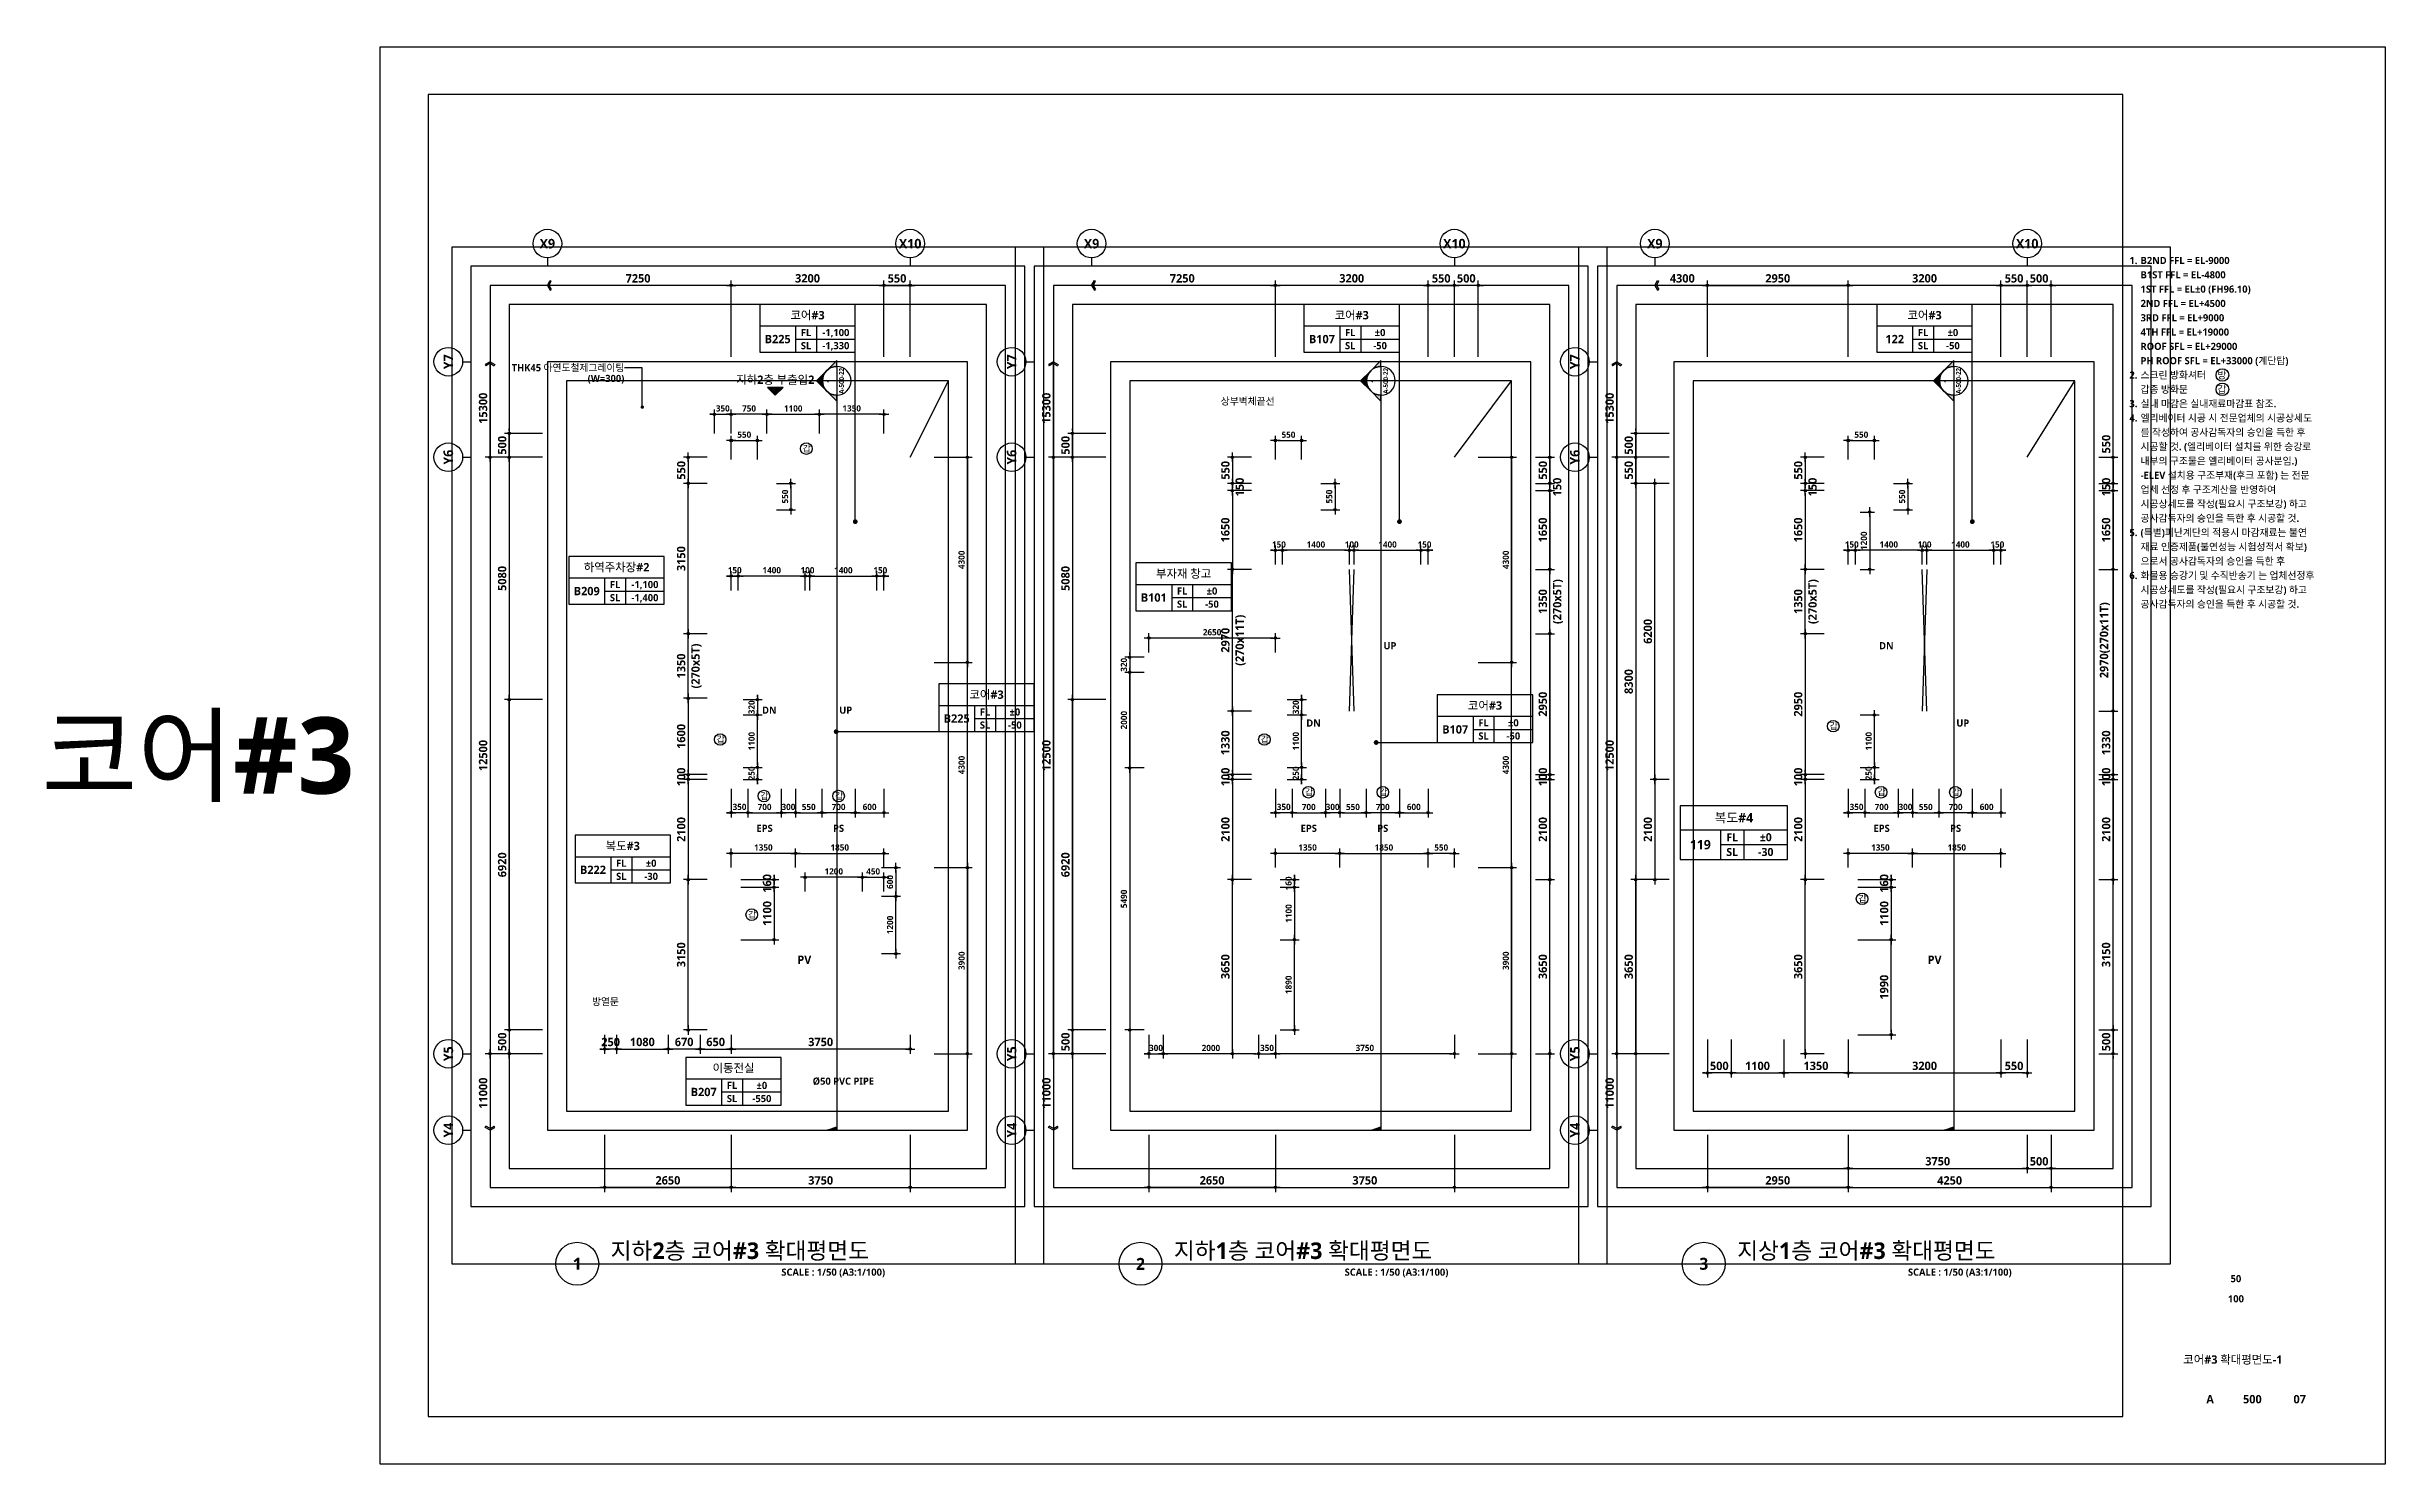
# Model space of a CAD drawing. Header units: millimetres. Extents: x -12482 to 126000, y 0 to 220200.
# Drawn here: x -6987 to 42000, y 59400 to 89100 of the extents above; entities that cross this region are included whole.
import ezdxf
from ezdxf.enums import TextEntityAlignment as Align

# ---------------------------------------------------------------- set-up
doc = ezdxf.new("R2010")
doc.units = ezdxf.units.MM
doc.header["$LTSCALE"] = 60
doc.linetypes.add('CEN', pattern=[62, 60, -1, 0, -1])
doc.layers.get('Defpoints').update_dxf_attribs({"color": 153})
for name, color, linetype in [('A-ANNO-DIM', 4, 'Continuous'), ('A-ANNO-ENT', 1, 'Continuous'), ('A-ANNO-GRA1', 7, 'Continuous'), ('A-ANNO-LEAD', 4, 'Continuous'), ('A-ANNO-NOTE', 7, 'Continuous'), ('A-ANNO-SYMB', 7, 'Continuous'), ('A-ANNO-TEXT1', 7, 'Continuous'), ('A-ANNO-TEXT2', 3, 'Continuous'), ('A-ANNO-TITL', 7, 'Continuous'), ('A-FLOR-OPEN-BELO', 6, 'CEN'), ('A-ST-AXIS-BUB', 7, 'Continuous'), ('A-ST-AXIS-DIM', 7, 'Continuous'), ('AA-MKXS', 3, 'Continuous'), ('AA-MKXX', 3, 'Continuous'), ('AA-XXXX-TXT1', 2, 'Continuous')]:
    doc.layers.add(name, color=color, linetype=linetype)
for name, color, linetype, plot in [('Defpoint', 161, 'Continuous', False), ('G(그리드1)', 185, 'Continuous', False), ('G(그리드2)', 235, 'Continuous', False)]:
    doc.layers.add(name, color=color, linetype=linetype, plot=plot)
doc.styles.add('2020음성 1차', font='NanumGothicBold.ttf')
doc.styles.add('SAMOO', font='romans.shx', dxfattribs={"bigfont": 'whgtxt.shx'})
doc.styles.add('SH_나눔', font='')
doc.styles.add('SH_대대리576', font='')
doc.styles.add('SH_진천_나눔', font='')
doc.styles.get('SH_나눔').set_extended_font_data('NanumGothic', bold=True)
doc.styles.get('SH_대대리576').set_extended_font_data('NanumGothic', bold=True)
doc.styles.get('SH_진천_나눔').set_extended_font_data('NanumGothic', bold=True)
doc.dimstyles.new('SHP 50', dxfattribs={"dimscale": 50, "dimtxt": 3.5, "dimasz": 1, "dimexe": 2, "dimexo": 2, "dimgap": 1, "dimtad": 1, "dimdec": 0, "dimzin": 0, "dimdsep": 46, "dimtxsty": 'SH_진천_나눔', "dimblk": 'DIMDOT', "dimcen": 0.09, "dimclrd": 256, "dimclre": 256, "dimclrt": 3, "dimadec": 0, "dimazin": 1, "dimtfac": 1, "dimtdec": 0, "dimtix": 1, "dimtmove": 2, "dimatfit": 0, "dimldrblk": 'DIMDOT', "dimfxl": 1, "dimtolj": 1, "dimtzin": 0, "dimlwd": -1, "dimlwe": -1, "dimarcsym": 0})
doc.dimstyles.new('SHP 50내부', dxfattribs={"dimscale": 50, "dimtxt": 2.6, "dimasz": 1, "dimexe": 2, "dimexo": 2, "dimgap": 1, "dimtad": 1, "dimdec": 0, "dimzin": 0, "dimdsep": 46, "dimtxsty": '2020음성 1차', "dimblk": 'DIMDOT', "dimcen": 0.09, "dimclrd": 256, "dimclre": 256, "dimclrt": 3, "dimadec": 0, "dimazin": 1, "dimtfac": 1, "dimtdec": 0, "dimtix": 1, "dimtmove": 2, "dimatfit": 0, "dimldrblk": 'DIMDOT', "dimfxl": 1, "dimtolj": 1, "dimtzin": 0, "dimlwd": -1, "dimlwe": -1, "dimarcsym": 0})

msp = doc.modelspace()

# ---------------------------------------------------------------- texts
at = {"layer": 'A-ANNO-TEXT1', "style": 'SH_진천_나눔'}
for s, height, p in [('X9', 200, (3500, 84975)), ('X10', 200, (11100, 84975)), ('X9', 200, (14900, 84975)), ('X10', 200, (22500, 84975)), ('X9', 200, (26700, 84975)), ('X10', 200, (34500, 84975)), ('UP', 150, (21150, 76550)), ('DN', 150, (31550, 76550)), ('DN', 150, (8150, 75200)), ('UP', 150, (9750, 75200)), ('DN', 150, (19550, 74930)), ('UP', 150, (33150, 74930)), ('EPS', 150, (8050, 72725)), ('PS', 150, (9600, 72725)), ('EPS', 150, (19450, 72725)), ('PS', 150, (21000, 72725)), ('EPS', 150, (31450, 72725)), ('PS', 150, (33000, 72725))]:
    msp.add_text(s, height=height, dxfattribs=at).set_placement(p, align=Align.MIDDLE_CENTER)
for s, p in [('Y7', (1425, 82500)), ('Y7', (13225, 82500)), ('Y7', (25025, 82500)), ('Y6', (1425, 80500)), ('Y6', (13225, 80500)), ('Y6', (25025, 80500)), ('Y5', (1425, 68000)), ('Y5', (13225, 68000)), ('Y5', (25025, 68000)), ('Y4', (1425, 66400)), ('Y4', (13225, 66400)), ('Y4', (25025, 66400))]:
    msp.add_text(s, height=200, rotation=90, dxfattribs=at).set_placement(p, align=Align.MIDDLE_CENTER)
at = {"layer": 'A-ANNO-TEXT1', "style": '2020음성 1차'}
for s, p in [('THK45 아연도철제그레이팅', (5113, 82375)), ('(W=300)', (5113, 82150)), ('상부벽체끝선', (18734.9, 81673.5)), ('방열문', (4999.6, 69094.1)), ('Ø50 PVC PIPE ', (10393.5, 67426.5))]:
    msp.add_text(s, height=150, dxfattribs=at).set_placement(p, align=Align.MIDDLE_RIGHT)
at = {"layer": 'A-ANNO-TEXT1', "style": 'SH_진천_나눔'}
for s, p in [('지하2층 부출입2', (8275, 82128)), ('PV', (8883.3, 69971)), ('PV', (32560.1, 69971))]:
    msp.add_text(s, height=175, dxfattribs=at).set_placement(p, align=Align.MIDDLE)
at = {"layer": 'A-ANNO-TITL', "style": 'SH_진천_나눔'}
for s, height, p in [('50', 150, (38872.6, 63288.9)), ('100', 150, (38872.6, 62866.7)), (' 코어#3 확대평면도-1', 175, (38778.4, 61598.6)), ('A', 175, (38331.3, 60763.5)), ('500', 175, (39216.8, 60763.5)), ('07', 175, (40207.9, 60763.5))]:
    msp.add_text(s, height=height, dxfattribs=at).set_placement(p, align=Align.MIDDLE)
at = {"layer": 'A-ST-AXIS-DIM', "color": 3, "char_height": 175, "attachment_point": 5, "style": 'SH_진천_나눔'}
for s, insert in [('\\A1;7250', (5400, 84246.6)), ('\\A1;7250', (16800, 84246.6)), ('\\A1;4300', (27275, 84246.6))]:
    msp.add_mtext(s, dxfattribs=dict(at, insert=insert))
at = {"layer": 'A-ST-AXIS-DIM', "color": 3, "char_height": 175, "attachment_point": 5, "rotation": 90, "style": 'SH_진천_나눔'}
for s, insert in [('\\A1;15300', (2153.4, 81525)), ('\\A1;15300', (13953.4, 81525)), ('\\A1;15300', (25753.4, 81525)), ('\\A1;11000', (2154, 67175)), ('\\A1;11000', (13954, 67175)), ('\\A1;11000', (25754, 67175))]:
    msp.add_mtext(s, dxfattribs=dict(at, insert=insert))
at = {"layer": 'Defpoints', "style": '2020음성 1차'}
msp.add_text('코어#3 ', height=1600, dxfattribs=at).set_placement((0, 74250), align=Align.MIDDLE_RIGHT)

# ---------------------------------------------------------------- blocks, each defined once
blk = doc.blocks.new('*U13165')
at = {"layer": 'A-ANNO-TITL'}
blk.add_line((0, 0), (6250, 0), dxfattribs=at)
blk.add_circle((-450, 0), 450, dxfattribs=at)
at = {"layer": 'AA-XXXX-TXT1', "color": 7, "style": 'SH_진천_나눔'}
blk.add_attdef('NO1', text='', height=300, dxfattribs=at).set_placement((-450, 0), align=Align.MIDDLE)
at = {"layer": 'AA-XXXX-TXT1', "style": 'SH_진천_나눔'}
blk.add_attdef('DWG.TITLE', (250, 100), '', height=350, dxfattribs=at)
blk.add_attdef('SCALE', text='', height=150, dxfattribs=at).set_placement((6000, -100), align=Align.TOP_RIGHT)
blk = doc.blocks.new('DIMDOT')
at = {"color": 0}
blk.add_line((-2, 0), (2, 0), dxfattribs=at)
for radius in [0.5, 0.25]:
    blk.add_circle((0, 0), radius, dxfattribs=at)
blk = doc.blocks.new('*D17133')
at = {"layer": 'A-ST-AXIS-DIM'}
for p, q in [((7350, 82600), (7350, 84200)), ((10500, 84100), (7400, 84100)), ((10550, 82600), (10550, 84200))]:
    blk.add_line(p, q, dxfattribs=at)
at = {"layer": 'Defpoints', "color": 0}
for p in [(7350, 84100), (7350, 82500), (10550, 82500)]:
    blk.add_point(p, dxfattribs=at)
at = {"layer": 'A-ST-AXIS-DIM', "linetype": 'ByBlock', "xscale": 50, "yscale": 50, "zscale": 50, "rotation": 180}
blk.add_blockref('DIMDOT', (7350, 84100), dxfattribs=at)
at = {"layer": 'A-ST-AXIS-DIM', "linetype": 'ByBlock', "xscale": 50, "yscale": 50, "zscale": 50}
blk.add_blockref('DIMDOT', (10550, 84100), dxfattribs=at)
at = {"layer": 'A-ST-AXIS-DIM', "color": 3, "insert": (8950, 84247), "char_height": 175, "attachment_point": 5, "style": 'SH_진천_나눔'}
blk.add_mtext('\\A1;3200', dxfattribs=at)
blk = doc.blocks.new('*D17134')
at = {"layer": 'A-ST-AXIS-DIM'}
for p, q in [((10550, 82600), (10550, 84200)), ((10600, 84100), (11050, 84100)), ((11100, 82600), (11100, 84200))]:
    blk.add_line(p, q, dxfattribs=at)
at = {"layer": 'Defpoints', "color": 0}
for p in [(11100, 84100), (10550, 82500), (11100, 82500)]:
    blk.add_point(p, dxfattribs=at)
at = {"layer": 'A-ST-AXIS-DIM', "linetype": 'ByBlock', "xscale": 50, "yscale": 50, "zscale": 50, "rotation": 180}
blk.add_blockref('DIMDOT', (10550, 84100), dxfattribs=at)
at = {"layer": 'A-ST-AXIS-DIM', "linetype": 'ByBlock', "xscale": 50, "yscale": 50, "zscale": 50}
blk.add_blockref('DIMDOT', (11100, 84100), dxfattribs=at)
at = {"layer": 'A-ST-AXIS-DIM', "color": 3, "insert": (10825, 84246), "char_height": 175, "attachment_point": 5, "style": 'SH_진천_나눔'}
blk.add_mtext('\\A1;550', dxfattribs=at)
blk = doc.blocks.new('A-ST-AXIS-BUB-1')
at = {"layer": 'A-ST-AXIS-BUB'}
blk.add_line((0, 350), (0, 0), dxfattribs=at)
blk.add_circle((0, 950), 600, dxfattribs=at)
blk = doc.blocks.new('arrow1')
at = {"color": 0}
for p, q in [((0, 0), (0.29, 0.5)), ((0, 0), (0.29, -0.5)), ((0.16, 0), (0.41, 0.43)), ((0.16, 0), (0.41, -0.43)), ((0.29, 0.5), (0.41, 0.43)), ((0.29, -0.5), (0.41, -0.43))]:
    blk.add_line(p, q, dxfattribs=at)
blk = doc.blocks.new('*D17135')
at = {"layer": 'A-ST-AXIS-DIM'}
for p, q in [((3400, 80500), (2200, 80500)), ((2300, 80450), (2300, 68050)), ((3400, 68000), (2200, 68000))]:
    blk.add_line(p, q, dxfattribs=at)
at = {"layer": 'Defpoints', "color": 0}
for p in [(3500, 80500), (2300, 68000), (3500, 68000)]:
    blk.add_point(p, dxfattribs=at)
at = {"layer": 'A-ST-AXIS-DIM', "linetype": 'ByBlock', "xscale": 50, "yscale": 50, "zscale": 50}
for p, rotation in [((2300, 80500), 90.00000000000001), ((2300, 68000), 270)]:
    blk.add_blockref('DIMDOT', p, dxfattribs=dict(at, rotation=rotation))
at = {"layer": 'A-ST-AXIS-DIM', "color": 3, "insert": (2154, 74250), "char_height": 175, "attachment_point": 5, "rotation": 90, "style": 'SH_진천_나눔'}
blk.add_mtext('\\A1;12500', dxfattribs=at)
blk = doc.blocks.new('*D17136')
at = {"layer": 'A-ST-AXIS-DIM'}
for p, q in [((2700, 68550), (2700, 68600)), ((3400, 68500), (2600, 68500)), ((2700, 68500), (2700, 68000)), ((3400, 68000), (2600, 68000)), ((2700, 67950), (2700, 67900))]:
    blk.add_line(p, q, dxfattribs=at)
at = {"layer": 'Defpoints', "color": 0}
for p in [(3500, 68500), (2700, 68000), (3500, 68000)]:
    blk.add_point(p, dxfattribs=at)
at = {"layer": 'A-ST-AXIS-DIM', "linetype": 'ByBlock', "xscale": 50, "yscale": 50, "zscale": 50}
for p, rotation in [((2700, 68500), 270), ((2700, 68000), 90)]:
    blk.add_blockref('DIMDOT', p, dxfattribs=dict(at, rotation=rotation))
at = {"layer": 'A-ST-AXIS-DIM', "color": 3, "insert": (2554, 68250), "char_height": 175, "attachment_point": 5, "rotation": 90, "style": 'SH_진천_나눔'}
blk.add_mtext('\\A1;500', dxfattribs=at)
blk = doc.blocks.new('*D17137')
at = {"layer": 'A-ST-AXIS-DIM'}
for p, q in [((3400, 75420), (2600, 75420)), ((2700, 68550), (2700, 75370)), ((3400, 68500), (2600, 68500))]:
    blk.add_line(p, q, dxfattribs=at)
at = {"layer": 'Defpoints', "color": 0}
for p in [(2700, 75420), (3500, 75420), (3500, 68500)]:
    blk.add_point(p, dxfattribs=at)
at = {"layer": 'A-ST-AXIS-DIM', "linetype": 'ByBlock', "xscale": 50, "yscale": 50, "zscale": 50}
for p, rotation in [((2700, 75420), 90), ((2700, 68500), 270)]:
    blk.add_blockref('DIMDOT', p, dxfattribs=dict(at, rotation=rotation))
at = {"layer": 'A-ST-AXIS-DIM', "color": 3, "insert": (2553, 71960), "char_height": 175, "attachment_point": 5, "rotation": 90, "style": 'SH_진천_나눔'}
blk.add_mtext('\\A1;6920', dxfattribs=at)
blk = doc.blocks.new('*D17174')
at = {"layer": 'A-ST-AXIS-DIM'}
for p, q in [((27800, 82600), (27800, 84200)), ((27850, 84100), (30700, 84100)), ((30750, 82600), (30750, 84200))]:
    blk.add_line(p, q, dxfattribs=at)
at = {"layer": 'Defpoints', "color": 0}
for p in [(30750, 84100), (27800, 82500), (30750, 82500)]:
    blk.add_point(p, dxfattribs=at)
at = {"layer": 'A-ST-AXIS-DIM', "linetype": 'ByBlock', "xscale": 50, "yscale": 50, "zscale": 50, "rotation": 180}
blk.add_blockref('DIMDOT', (27800, 84100), dxfattribs=at)
at = {"layer": 'A-ST-AXIS-DIM', "linetype": 'ByBlock', "xscale": 50, "yscale": 50, "zscale": 50}
blk.add_blockref('DIMDOT', (30750, 84100), dxfattribs=at)
at = {"layer": 'A-ST-AXIS-DIM', "color": 3, "insert": (29275, 84247), "char_height": 175, "attachment_point": 5, "style": 'SH_진천_나눔'}
blk.add_mtext('\\A1;2950', dxfattribs=at)
blk = doc.blocks.new('*D17175')
at = {"layer": 'A-ST-AXIS-DIM'}
for p, q in [((30750, 82600), (30750, 84200)), ((33900, 84100), (30800, 84100)), ((33950, 82600), (33950, 84200))]:
    blk.add_line(p, q, dxfattribs=at)
at = {"layer": 'Defpoints', "color": 0}
for p in [(30750, 84100), (30750, 82500), (33950, 82500)]:
    blk.add_point(p, dxfattribs=at)
at = {"layer": 'A-ST-AXIS-DIM', "linetype": 'ByBlock', "xscale": 50, "yscale": 50, "zscale": 50, "rotation": 180}
blk.add_blockref('DIMDOT', (30750, 84100), dxfattribs=at)
at = {"layer": 'A-ST-AXIS-DIM', "linetype": 'ByBlock', "xscale": 50, "yscale": 50, "zscale": 50}
blk.add_blockref('DIMDOT', (33950, 84100), dxfattribs=at)
at = {"layer": 'A-ST-AXIS-DIM', "color": 3, "insert": (32350, 84247), "char_height": 175, "attachment_point": 5, "style": 'SH_진천_나눔'}
blk.add_mtext('\\A1;3200', dxfattribs=at)
blk = doc.blocks.new('*D17176')
at = {"layer": 'A-ST-AXIS-DIM'}
for p, q in [((33950, 82600), (33950, 84200)), ((34000, 84100), (34450, 84100)), ((34500, 82600), (34500, 84200))]:
    blk.add_line(p, q, dxfattribs=at)
at = {"layer": 'Defpoints', "color": 0}
for p in [(34500, 84100), (33950, 82500), (34500, 82500)]:
    blk.add_point(p, dxfattribs=at)
at = {"layer": 'A-ST-AXIS-DIM', "linetype": 'ByBlock', "xscale": 50, "yscale": 50, "zscale": 50, "rotation": 180}
blk.add_blockref('DIMDOT', (33950, 84100), dxfattribs=at)
at = {"layer": 'A-ST-AXIS-DIM', "linetype": 'ByBlock', "xscale": 50, "yscale": 50, "zscale": 50}
blk.add_blockref('DIMDOT', (34500, 84100), dxfattribs=at)
at = {"layer": 'A-ST-AXIS-DIM', "color": 3, "insert": (34225, 84246), "char_height": 175, "attachment_point": 5, "style": 'SH_진천_나눔'}
blk.add_mtext('\\A1;550', dxfattribs=at)
blk = doc.blocks.new('*D17177')
at = {"layer": 'A-ST-AXIS-DIM'}
for p, q in [((27000, 80500), (25800, 80500)), ((25900, 68050), (25900, 80450)), ((27000, 68000), (25800, 68000))]:
    blk.add_line(p, q, dxfattribs=at)
at = {"layer": 'Defpoints', "color": 0}
for p in [(25900, 80500), (27100, 80500), (27100, 68000)]:
    blk.add_point(p, dxfattribs=at)
at = {"layer": 'A-ST-AXIS-DIM', "linetype": 'ByBlock', "xscale": 50, "yscale": 50, "zscale": 50}
for p, rotation in [((25900, 80500), 90), ((25900, 68000), 270)]:
    blk.add_blockref('DIMDOT', p, dxfattribs=dict(at, rotation=rotation))
at = {"layer": 'A-ST-AXIS-DIM', "color": 3, "insert": (25754, 74250), "char_height": 175, "attachment_point": 5, "rotation": 90, "style": 'SH_진천_나눔'}
blk.add_mtext('\\A1;12500', dxfattribs=at)
blk = doc.blocks.new('*D17178')
at = {"layer": 'A-ST-AXIS-DIM'}
for p, q in [((27000, 79950), (26200, 79950)), ((26300, 79900), (26300, 71700)), ((27000, 71650), (26200, 71650))]:
    blk.add_line(p, q, dxfattribs=at)
at = {"layer": 'Defpoints', "color": 0}
for p in [(27100, 79950), (26300, 71650), (27100, 71650)]:
    blk.add_point(p, dxfattribs=at)
at = {"layer": 'A-ST-AXIS-DIM', "linetype": 'ByBlock', "xscale": 50, "yscale": 50, "zscale": 50}
for p, rotation in [((26300, 79950), 90), ((26300, 71650), 270)]:
    blk.add_blockref('DIMDOT', p, dxfattribs=dict(at, rotation=rotation))
at = {"layer": 'A-ST-AXIS-DIM', "color": 3, "insert": (26153, 75800), "char_height": 175, "attachment_point": 5, "rotation": 90, "style": 'SH_진천_나눔'}
blk.add_mtext('\\A1;8300', dxfattribs=at)
blk = doc.blocks.new('*D17179')
at = {"layer": 'A-ST-AXIS-DIM'}
for p, q in [((27000, 80500), (26200, 80500)), ((26300, 80000), (26300, 80450)), ((27000, 79950), (26200, 79950))]:
    blk.add_line(p, q, dxfattribs=at)
at = {"layer": 'Defpoints', "color": 0}
for p in [(26300, 80500), (27100, 80500), (27100, 79950)]:
    blk.add_point(p, dxfattribs=at)
at = {"layer": 'A-ST-AXIS-DIM', "linetype": 'ByBlock', "xscale": 50, "yscale": 50, "zscale": 50}
for p, rotation in [((26300, 80500), 90), ((26300, 79950), 270)]:
    blk.add_blockref('DIMDOT', p, dxfattribs=dict(at, rotation=rotation))
at = {"layer": 'A-ST-AXIS-DIM', "color": 3, "insert": (26154, 80225), "char_height": 175, "attachment_point": 5, "rotation": 90, "style": 'SH_진천_나눔'}
blk.add_mtext('\\A1;550', dxfattribs=at)
blk = doc.blocks.new('*D17180')
at = {"layer": 'A-ST-AXIS-DIM'}
for p, q in [((27000, 71650), (26200, 71650)), ((26300, 68050), (26300, 71600)), ((27000, 68000), (26200, 68000))]:
    blk.add_line(p, q, dxfattribs=at)
at = {"layer": 'Defpoints', "color": 0}
for p in [(26300, 71650), (27100, 71650), (27100, 68000)]:
    blk.add_point(p, dxfattribs=at)
at = {"layer": 'A-ST-AXIS-DIM', "linetype": 'ByBlock', "xscale": 50, "yscale": 50, "zscale": 50}
for p, rotation in [((26300, 71650), 90), ((26300, 68000), 270)]:
    blk.add_blockref('DIMDOT', p, dxfattribs=dict(at, rotation=rotation))
at = {"layer": 'A-ST-AXIS-DIM', "color": 3, "insert": (26153, 69825), "char_height": 175, "attachment_point": 5, "rotation": 90, "style": 'SH_진천_나눔'}
blk.add_mtext('\\A1;3650', dxfattribs=at)
blk = doc.blocks.new('*D17181')
at = {"layer": 'A-ST-AXIS-DIM'}
for p, q in [((27000, 73750), (26600, 73750)), ((26700, 73700), (26700, 71700)), ((27000, 71650), (26600, 71650))]:
    blk.add_line(p, q, dxfattribs=at)
at = {"layer": 'Defpoints', "color": 0}
for p in [(27100, 73750), (26700, 71650), (27100, 71650)]:
    blk.add_point(p, dxfattribs=at)
at = {"layer": 'A-ST-AXIS-DIM', "linetype": 'ByBlock', "xscale": 50, "yscale": 50, "zscale": 50}
for p, rotation in [((26700, 73750), 90), ((26700, 71650), 270)]:
    blk.add_blockref('DIMDOT', p, dxfattribs=dict(at, rotation=rotation))
at = {"layer": 'A-ST-AXIS-DIM', "color": 3, "insert": (26554, 72700), "char_height": 175, "attachment_point": 5, "rotation": 90, "style": 'SH_진천_나눔'}
blk.add_mtext('\\A1;2100', dxfattribs=at)
blk = doc.blocks.new('*D17182')
at = {"layer": 'A-ST-AXIS-DIM'}
for p, q in [((27000, 79950), (26600, 79950)), ((26700, 73800), (26700, 79900)), ((27000, 73750), (26600, 73750))]:
    blk.add_line(p, q, dxfattribs=at)
at = {"layer": 'Defpoints', "color": 0}
for p in [(26700, 79950), (27100, 79950), (27100, 73750)]:
    blk.add_point(p, dxfattribs=at)
at = {"layer": 'A-ST-AXIS-DIM', "linetype": 'ByBlock', "xscale": 50, "yscale": 50, "zscale": 50}
for p, rotation in [((26700, 79950), 90), ((26700, 73750), 270)]:
    blk.add_blockref('DIMDOT', p, dxfattribs=dict(at, rotation=rotation))
at = {"layer": 'A-ST-AXIS-DIM', "color": 3, "insert": (26553, 76850), "char_height": 175, "attachment_point": 5, "rotation": 90, "style": 'SH_진천_나눔'}
blk.add_mtext('\\A1;6200', dxfattribs=at)
blk = doc.blocks.new('*D17184')
at = {"layer": 'A-ST-AXIS-DIM'}
for p, q in [((18750, 82600), (18750, 84200)), ((21900, 84100), (18800, 84100)), ((21950, 82600), (21950, 84200))]:
    blk.add_line(p, q, dxfattribs=at)
at = {"layer": 'Defpoints', "color": 0}
for p in [(18750, 84100), (18750, 82500), (21950, 82500)]:
    blk.add_point(p, dxfattribs=at)
at = {"layer": 'A-ST-AXIS-DIM', "linetype": 'ByBlock', "xscale": 50, "yscale": 50, "zscale": 50, "rotation": 180}
blk.add_blockref('DIMDOT', (18750, 84100), dxfattribs=at)
at = {"layer": 'A-ST-AXIS-DIM', "linetype": 'ByBlock', "xscale": 50, "yscale": 50, "zscale": 50}
blk.add_blockref('DIMDOT', (21950, 84100), dxfattribs=at)
at = {"layer": 'A-ST-AXIS-DIM', "color": 3, "insert": (20350, 84247), "char_height": 175, "attachment_point": 5, "style": 'SH_진천_나눔'}
blk.add_mtext('\\A1;3200', dxfattribs=at)
blk = doc.blocks.new('*D17185')
at = {"layer": 'A-ST-AXIS-DIM'}
for p, q in [((21950, 82600), (21950, 84200)), ((22000, 84100), (22450, 84100)), ((22500, 82600), (22500, 84200))]:
    blk.add_line(p, q, dxfattribs=at)
at = {"layer": 'Defpoints', "color": 0}
for p in [(22500, 84100), (21950, 82500), (22500, 82500)]:
    blk.add_point(p, dxfattribs=at)
at = {"layer": 'A-ST-AXIS-DIM', "linetype": 'ByBlock', "xscale": 50, "yscale": 50, "zscale": 50, "rotation": 180}
blk.add_blockref('DIMDOT', (21950, 84100), dxfattribs=at)
at = {"layer": 'A-ST-AXIS-DIM', "linetype": 'ByBlock', "xscale": 50, "yscale": 50, "zscale": 50}
blk.add_blockref('DIMDOT', (22500, 84100), dxfattribs=at)
at = {"layer": 'A-ST-AXIS-DIM', "color": 3, "insert": (22225, 84246), "char_height": 175, "attachment_point": 5, "style": 'SH_진천_나눔'}
blk.add_mtext('\\A1;550', dxfattribs=at)
blk = doc.blocks.new('*D17186')
at = {"layer": 'A-ST-AXIS-DIM'}
for p, q in [((15200, 80500), (14000, 80500)), ((14100, 68050), (14100, 80450)), ((15200, 68000), (14000, 68000))]:
    blk.add_line(p, q, dxfattribs=at)
at = {"layer": 'Defpoints', "color": 0}
for p in [(14100, 80500), (15300, 80500), (15300, 68000)]:
    blk.add_point(p, dxfattribs=at)
at = {"layer": 'A-ST-AXIS-DIM', "linetype": 'ByBlock', "xscale": 50, "yscale": 50, "zscale": 50}
for p, rotation in [((14100, 80500), 90), ((14100, 68000), 270)]:
    blk.add_blockref('DIMDOT', p, dxfattribs=dict(at, rotation=rotation))
at = {"layer": 'A-ST-AXIS-DIM', "color": 3, "insert": (13954, 74250), "char_height": 175, "attachment_point": 5, "rotation": 90, "style": 'SH_진천_나눔'}
blk.add_mtext('\\A1;12500', dxfattribs=at)
blk = doc.blocks.new('*D17187')
at = {"layer": 'A-ST-AXIS-DIM'}
for p, q in [((15200, 80500), (14400, 80500)), ((14500, 80450), (14500, 75470)), ((15200, 75420), (14400, 75420))]:
    blk.add_line(p, q, dxfattribs=at)
at = {"layer": 'Defpoints', "color": 0}
for p in [(15300, 80500), (14500, 75420), (15300, 75420)]:
    blk.add_point(p, dxfattribs=at)
at = {"layer": 'A-ST-AXIS-DIM', "linetype": 'ByBlock', "xscale": 50, "yscale": 50, "zscale": 50}
for p, rotation in [((14500, 80500), 90), ((14500, 75420), 270)]:
    blk.add_blockref('DIMDOT', p, dxfattribs=dict(at, rotation=rotation))
at = {"layer": 'A-ST-AXIS-DIM', "color": 3, "insert": (14353, 77960), "char_height": 175, "attachment_point": 5, "rotation": 90, "style": 'SH_진천_나눔'}
blk.add_mtext('\\A1;5080', dxfattribs=at)
blk = doc.blocks.new('*D17188')
at = {"layer": 'A-ST-AXIS-DIM'}
for p, q in [((14500, 68550), (14500, 68600)), ((15200, 68500), (14400, 68500)), ((14500, 68000), (14500, 68500)), ((15200, 68000), (14400, 68000)), ((14500, 67950), (14500, 67900))]:
    blk.add_line(p, q, dxfattribs=at)
at = {"layer": 'Defpoints', "color": 0}
for p in [(14500, 68500), (15300, 68500), (15300, 68000)]:
    blk.add_point(p, dxfattribs=at)
at = {"layer": 'A-ST-AXIS-DIM', "linetype": 'ByBlock', "xscale": 50, "yscale": 50, "zscale": 50}
for p, rotation in [((14500, 68500), 270), ((14500, 68000), 90)]:
    blk.add_blockref('DIMDOT', p, dxfattribs=dict(at, rotation=rotation))
at = {"layer": 'A-ST-AXIS-DIM', "color": 3, "insert": (14354, 68250), "char_height": 175, "attachment_point": 5, "rotation": 90, "style": 'SH_진천_나눔'}
blk.add_mtext('\\A1;500', dxfattribs=at)
blk = doc.blocks.new('갑종 TEXT100')
at = {"layer": 'A-ANNO-SYMB'}
blk.add_circle((0, 0), 243, dxfattribs=at)
at = {"layer": 'A-ANNO-TITL', "style": '2020음성 1차'}
blk.add_text('갑 ', height=266.7, dxfattribs=at).set_placement((67, 0), align=Align.MIDDLE_CENTER)
blk = doc.blocks.new('*D17668')
at = {"layer": 'A-ANNO-DIM'}
for p, q in [((8100, 81000), (8100, 81500)), ((8150, 81400), (9150, 81400)), ((9200, 81000), (9200, 81500))]:
    blk.add_line(p, q, dxfattribs=at)
at = {"layer": 'Defpoints', "color": 0}
for p in [(9200, 81400), (8100, 80900), (9200, 80900)]:
    blk.add_point(p, dxfattribs=at)
at = {"layer": 'A-ANNO-DIM', "linetype": 'ByBlock', "xscale": 50, "yscale": 50, "zscale": 50, "rotation": 180}
blk.add_blockref('DIMDOT', (8100, 81400), dxfattribs=at)
at = {"layer": 'A-ANNO-DIM', "linetype": 'ByBlock', "xscale": 50, "yscale": 50, "zscale": 50}
blk.add_blockref('DIMDOT', (9200, 81400), dxfattribs=at)
at = {"layer": 'A-ANNO-DIM', "color": 3, "insert": (8650, 81521), "char_height": 130, "attachment_point": 5, "style": '2020음성 1차'}
blk.add_mtext('\\A1;1100', dxfattribs=at)
blk = doc.blocks.new('*D17669')
at = {"layer": 'A-ANNO-DIM'}
for p, q in [((9200, 81000), (9200, 81500)), ((10500, 81400), (9250, 81400)), ((10550, 81000), (10550, 81500))]:
    blk.add_line(p, q, dxfattribs=at)
at = {"layer": 'Defpoints', "color": 0}
for p in [(9200, 81400), (9200, 80900), (10550, 80900)]:
    blk.add_point(p, dxfattribs=at)
at = {"layer": 'A-ANNO-DIM', "linetype": 'ByBlock', "xscale": 50, "yscale": 50, "zscale": 50, "rotation": 180}
blk.add_blockref('DIMDOT', (9200, 81400), dxfattribs=at)
at = {"layer": 'A-ANNO-DIM', "linetype": 'ByBlock', "xscale": 50, "yscale": 50, "zscale": 50}
blk.add_blockref('DIMDOT', (10550, 81400), dxfattribs=at)
at = {"layer": 'A-ANNO-DIM', "color": 3, "insert": (9875, 81522), "char_height": 130, "attachment_point": 5, "style": '2020음성 1차'}
blk.add_mtext('\\A1;1350', dxfattribs=at)
blk = doc.blocks.new('*D17670')
at = {"layer": 'A-ANNO-DIM'}
for p, q in [((7350, 81000), (7350, 81500)), ((8050, 81400), (7400, 81400)), ((8100, 81000), (8100, 81500))]:
    blk.add_line(p, q, dxfattribs=at)
at = {"layer": 'Defpoints', "color": 0}
for p in [(7350, 81400), (7350, 80900), (8100, 80900)]:
    blk.add_point(p, dxfattribs=at)
at = {"layer": 'A-ANNO-DIM', "linetype": 'ByBlock', "xscale": 50, "yscale": 50, "zscale": 50, "rotation": 180}
blk.add_blockref('DIMDOT', (7350, 81400), dxfattribs=at)
at = {"layer": 'A-ANNO-DIM', "linetype": 'ByBlock', "xscale": 50, "yscale": 50, "zscale": 50}
blk.add_blockref('DIMDOT', (8100, 81400), dxfattribs=at)
at = {"layer": 'A-ANNO-DIM', "color": 3, "insert": (7725, 81521), "char_height": 130, "attachment_point": 5, "style": '2020음성 1차'}
blk.add_mtext('\\A1;750', dxfattribs=at)
blk = doc.blocks.new('*D17671')
at = {"layer": 'A-ANNO-DIM'}
for p, q in [((6950, 81400), (6900, 81400)), ((7000, 81000), (7000, 81500)), ((7000, 81400), (7350, 81400)), ((7350, 81000), (7350, 81500)), ((7400, 81400), (7450, 81400))]:
    blk.add_line(p, q, dxfattribs=at)
at = {"layer": 'Defpoints', "color": 0}
for p in [(7350, 81400), (7000, 80900), (7350, 80900)]:
    blk.add_point(p, dxfattribs=at)
at = {"layer": 'A-ANNO-DIM', "linetype": 'ByBlock', "xscale": 50, "yscale": 50, "zscale": 50}
blk.add_blockref('DIMDOT', (7000, 81400), dxfattribs=at)
at = {"layer": 'A-ANNO-DIM', "linetype": 'ByBlock', "xscale": 50, "yscale": 50, "zscale": 50, "rotation": 180}
blk.add_blockref('DIMDOT', (7350, 81400), dxfattribs=at)
at = {"layer": 'A-ANNO-DIM', "color": 3, "insert": (7175, 81522), "char_height": 130, "attachment_point": 5, "style": '2020음성 1차'}
blk.add_mtext('\\A1;350', dxfattribs=at)
blk = doc.blocks.new('*D17973')
at = {"layer": 'A-ST-AXIS-DIM'}
for p, q in [((3400, 80500), (2600, 80500)), ((2700, 80450), (2700, 75470)), ((3400, 75420), (2600, 75420))]:
    blk.add_line(p, q, dxfattribs=at)
at = {"layer": 'Defpoints', "color": 0}
for p in [(3500, 80500), (2700, 75420), (3500, 75420)]:
    blk.add_point(p, dxfattribs=at)
at = {"layer": 'A-ST-AXIS-DIM', "linetype": 'ByBlock', "xscale": 50, "yscale": 50, "zscale": 50}
for p, rotation in [((2700, 80500), 90.00000000000001), ((2700, 75420), 270)]:
    blk.add_blockref('DIMDOT', p, dxfattribs=dict(at, rotation=rotation))
at = {"layer": 'A-ST-AXIS-DIM', "color": 3, "insert": (2553, 77960), "char_height": 175, "attachment_point": 5, "rotation": 90, "style": 'SH_진천_나눔'}
blk.add_mtext('\\A1;5080', dxfattribs=at)
blk = doc.blocks.new('*D17974')
at = {"layer": 'A-ST-AXIS-DIM'}
for p, q in [((3400, 81000), (2600, 81000)), ((2700, 81050), (2700, 81100)), ((2700, 80500), (2700, 81000)), ((3400, 80500), (2600, 80500)), ((2700, 80450), (2700, 80400))]:
    blk.add_line(p, q, dxfattribs=at)
at = {"layer": 'Defpoints', "color": 0}
for p in [(2700, 81000), (3500, 81000), (3500, 80500)]:
    blk.add_point(p, dxfattribs=at)
at = {"layer": 'A-ST-AXIS-DIM', "linetype": 'ByBlock', "xscale": 50, "yscale": 50, "zscale": 50}
for p, rotation in [((2700, 81000), 270), ((2700, 80500), 90)]:
    blk.add_blockref('DIMDOT', p, dxfattribs=dict(at, rotation=rotation))
at = {"layer": 'A-ST-AXIS-DIM', "color": 3, "insert": (2554, 80750), "char_height": 175, "attachment_point": 5, "rotation": 90, "style": 'SH_진천_나눔'}
blk.add_mtext('\\A1;500', dxfattribs=at)
blk = doc.blocks.new('*D17975')
at = {"layer": 'A-ST-AXIS-DIM'}
for p, q in [((4950, 68400), (4950, 68000)), ((5000, 68100), (5980, 68100)), ((6030, 68400), (6030, 68000))]:
    blk.add_line(p, q, dxfattribs=at)
at = {"layer": 'Defpoints', "color": 0}
for p in [(4950, 68500), (6030, 68500), (6030, 68100)]:
    blk.add_point(p, dxfattribs=at)
at = {"layer": 'A-ST-AXIS-DIM', "linetype": 'ByBlock', "xscale": 50, "yscale": 50, "zscale": 50, "rotation": 180}
blk.add_blockref('DIMDOT', (4950, 68100), dxfattribs=at)
at = {"layer": 'A-ST-AXIS-DIM', "linetype": 'ByBlock', "xscale": 50, "yscale": 50, "zscale": 50}
blk.add_blockref('DIMDOT', (6030, 68100), dxfattribs=at)
at = {"layer": 'A-ST-AXIS-DIM', "color": 3, "insert": (5490, 68247), "char_height": 175, "attachment_point": 5, "style": 'SH_진천_나눔'}
blk.add_mtext('\\A1;1080', dxfattribs=at)
blk = doc.blocks.new('*D17976')
at = {"layer": 'A-ST-AXIS-DIM'}
for p, q in [((4650, 68100), (4600, 68100)), ((4700, 68400), (4700, 68000)), ((4950, 68100), (4700, 68100)), ((4950, 68400), (4950, 68000)), ((5000, 68100), (5050, 68100))]:
    blk.add_line(p, q, dxfattribs=at)
at = {"layer": 'Defpoints', "color": 0}
for p in [(4700, 68500), (4700, 68100), (4950, 68500)]:
    blk.add_point(p, dxfattribs=at)
at = {"layer": 'A-ST-AXIS-DIM', "linetype": 'ByBlock', "xscale": 50, "yscale": 50, "zscale": 50}
blk.add_blockref('DIMDOT', (4700, 68100), dxfattribs=at)
at = {"layer": 'A-ST-AXIS-DIM', "linetype": 'ByBlock', "xscale": 50, "yscale": 50, "zscale": 50, "rotation": 180}
blk.add_blockref('DIMDOT', (4950, 68100), dxfattribs=at)
at = {"layer": 'A-ST-AXIS-DIM', "color": 3, "insert": (4825, 68246), "char_height": 175, "attachment_point": 5, "style": 'SH_진천_나눔'}
blk.add_mtext('\\A1;250', dxfattribs=at)
blk = doc.blocks.new('*D17977')
at = {"layer": 'A-ST-AXIS-DIM'}
for p, q in [((6030, 68400), (6030, 68000)), ((6650, 68100), (6080, 68100)), ((6700, 68400), (6700, 68000))]:
    blk.add_line(p, q, dxfattribs=at)
at = {"layer": 'Defpoints', "color": 0}
for p in [(6030, 68500), (6030, 68100), (6700, 68500)]:
    blk.add_point(p, dxfattribs=at)
at = {"layer": 'A-ST-AXIS-DIM', "linetype": 'ByBlock', "xscale": 50, "yscale": 50, "zscale": 50, "rotation": 180}
blk.add_blockref('DIMDOT', (6030, 68100), dxfattribs=at)
at = {"layer": 'A-ST-AXIS-DIM', "linetype": 'ByBlock', "xscale": 50, "yscale": 50, "zscale": 50}
blk.add_blockref('DIMDOT', (6700, 68100), dxfattribs=at)
at = {"layer": 'A-ST-AXIS-DIM', "color": 3, "insert": (6365, 68247), "char_height": 175, "attachment_point": 5, "style": 'SH_진천_나눔'}
blk.add_mtext('\\A1;670', dxfattribs=at)
blk = doc.blocks.new('*D17978')
at = {"layer": 'A-ST-AXIS-DIM'}
for p, q in [((7350, 66300), (7350, 65100)), ((11100, 66300), (11100, 65100)), ((7400, 65200), (11050, 65200))]:
    blk.add_line(p, q, dxfattribs=at)
at = {"layer": 'Defpoints', "color": 0}
for p in [(7350, 66400), (11100, 66400), (11100, 65200)]:
    blk.add_point(p, dxfattribs=at)
at = {"layer": 'A-ST-AXIS-DIM', "linetype": 'ByBlock', "xscale": 50, "yscale": 50, "zscale": 50, "rotation": 180}
blk.add_blockref('DIMDOT', (7350, 65200), dxfattribs=at)
at = {"layer": 'A-ST-AXIS-DIM', "linetype": 'ByBlock', "xscale": 50, "yscale": 50, "zscale": 50}
blk.add_blockref('DIMDOT', (11100, 65200), dxfattribs=at)
at = {"layer": 'A-ST-AXIS-DIM', "color": 3, "insert": (9225, 65347), "char_height": 175, "attachment_point": 5, "style": 'SH_진천_나눔'}
blk.add_mtext('\\A1;3750', dxfattribs=at)
blk = doc.blocks.new('*D17979')
at = {"layer": 'A-ST-AXIS-DIM'}
for p, q in [((4700, 66300), (4700, 65100)), ((7350, 66300), (7350, 65100)), ((7300, 65200), (4750, 65200))]:
    blk.add_line(p, q, dxfattribs=at)
at = {"layer": 'Defpoints', "color": 0}
for p in [(4700, 66400), (7350, 66400), (4700, 65200)]:
    blk.add_point(p, dxfattribs=at)
at = {"layer": 'A-ST-AXIS-DIM', "linetype": 'ByBlock', "xscale": 50, "yscale": 50, "zscale": 50, "rotation": 180}
blk.add_blockref('DIMDOT', (4700, 65200), dxfattribs=at)
at = {"layer": 'A-ST-AXIS-DIM', "linetype": 'ByBlock', "xscale": 50, "yscale": 50, "zscale": 50}
blk.add_blockref('DIMDOT', (7350, 65200), dxfattribs=at)
at = {"layer": 'A-ST-AXIS-DIM', "color": 3, "insert": (6025, 65347), "char_height": 175, "attachment_point": 5, "style": 'SH_진천_나눔'}
blk.add_mtext('\\A1;2650', dxfattribs=at)
blk = doc.blocks.new('*D17980')
at = {"layer": 'A-ST-AXIS-DIM'}
for p, q in [((18750, 66300), (18750, 65100)), ((22500, 66300), (22500, 65100)), ((18800, 65200), (22450, 65200))]:
    blk.add_line(p, q, dxfattribs=at)
at = {"layer": 'Defpoints', "color": 0}
for p in [(18750, 66400), (22500, 66400), (22500, 65200)]:
    blk.add_point(p, dxfattribs=at)
at = {"layer": 'A-ST-AXIS-DIM', "linetype": 'ByBlock', "xscale": 50, "yscale": 50, "zscale": 50, "rotation": 180}
blk.add_blockref('DIMDOT', (18750, 65200), dxfattribs=at)
at = {"layer": 'A-ST-AXIS-DIM', "linetype": 'ByBlock', "xscale": 50, "yscale": 50, "zscale": 50}
blk.add_blockref('DIMDOT', (22500, 65200), dxfattribs=at)
at = {"layer": 'A-ST-AXIS-DIM', "color": 3, "insert": (20625, 65347), "char_height": 175, "attachment_point": 5, "style": 'SH_진천_나눔'}
blk.add_mtext('\\A1;3750', dxfattribs=at)
blk = doc.blocks.new('*D17981')
at = {"layer": 'A-ST-AXIS-DIM'}
for p, q in [((16100, 66300), (16100, 65100)), ((18750, 66300), (18750, 65100)), ((18700, 65200), (16150, 65200))]:
    blk.add_line(p, q, dxfattribs=at)
at = {"layer": 'Defpoints', "color": 0}
for p in [(16100, 66400), (18750, 66400), (16100, 65200)]:
    blk.add_point(p, dxfattribs=at)
at = {"layer": 'A-ST-AXIS-DIM', "linetype": 'ByBlock', "xscale": 50, "yscale": 50, "zscale": 50, "rotation": 180}
blk.add_blockref('DIMDOT', (16100, 65200), dxfattribs=at)
at = {"layer": 'A-ST-AXIS-DIM', "linetype": 'ByBlock', "xscale": 50, "yscale": 50, "zscale": 50}
blk.add_blockref('DIMDOT', (18750, 65200), dxfattribs=at)
at = {"layer": 'A-ST-AXIS-DIM', "color": 3, "insert": (17425, 65347), "char_height": 175, "attachment_point": 5, "style": 'SH_진천_나눔'}
blk.add_mtext('\\A1;2650', dxfattribs=at)
blk = doc.blocks.new('*D17982')
at = {"layer": 'A-ST-AXIS-DIM'}
for p, q in [((6850, 76800), (6350, 76800)), ((6450, 75500), (6450, 76750)), ((6850, 75450), (6350, 75450))]:
    blk.add_line(p, q, dxfattribs=at)
at = {"layer": 'Defpoints', "color": 0}
for p in [(6450, 76800), (6950, 76800), (6950, 75450)]:
    blk.add_point(p, dxfattribs=at)
at = {"layer": 'A-ST-AXIS-DIM', "linetype": 'ByBlock', "xscale": 50, "yscale": 50, "zscale": 50}
for p, rotation in [((6450, 76800), 89.99999999999997), ((6450, 75450), 269.9999999999999)]:
    blk.add_blockref('DIMDOT', p, dxfattribs=dict(at, rotation=rotation))
at = {"layer": 'A-ST-AXIS-DIM', "color": 3, "char_height": 175, "attachment_point": 5, "rotation": 90, "style": 'SH_진천_나눔'}
for s, insert in [('\\A1;(270x5T)', (6622, 76125)), ('\\A1;1350', (6303, 76125))]:
    blk.add_mtext(s, dxfattribs=dict(at, insert=insert))
blk = doc.blocks.new('*D17983')
at = {"layer": 'A-ST-AXIS-DIM'}
for p, q in [((6850, 79950), (6350, 79950)), ((6450, 76850), (6450, 79900)), ((6850, 76800), (6350, 76800))]:
    blk.add_line(p, q, dxfattribs=at)
at = {"layer": 'Defpoints', "color": 0}
for p in [(6450, 79950), (6950, 79950), (6950, 76800)]:
    blk.add_point(p, dxfattribs=at)
at = {"layer": 'A-ST-AXIS-DIM', "linetype": 'ByBlock', "xscale": 50, "yscale": 50, "zscale": 50}
for p, rotation in [((6450, 79950), 89.99999999999997), ((6450, 76800), 269.9999999999999)]:
    blk.add_blockref('DIMDOT', p, dxfattribs=dict(at, rotation=rotation))
at = {"layer": 'A-ST-AXIS-DIM', "color": 3, "insert": (6303, 78375), "char_height": 175, "attachment_point": 5, "rotation": 90, "style": 'SH_진천_나눔'}
blk.add_mtext('\\A1;3150', dxfattribs=at)
blk = doc.blocks.new('*D17984')
at = {"layer": 'A-ST-AXIS-DIM'}
for p, q in [((6850, 75450), (6350, 75450)), ((6450, 75400), (6450, 73900)), ((6850, 73850), (6350, 73850))]:
    blk.add_line(p, q, dxfattribs=at)
at = {"layer": 'Defpoints', "color": 0}
for p in [(6950, 75450), (6450, 73850), (6950, 73850)]:
    blk.add_point(p, dxfattribs=at)
at = {"layer": 'A-ST-AXIS-DIM', "linetype": 'ByBlock', "xscale": 50, "yscale": 50, "zscale": 50}
for p, rotation in [((6450, 75450), 90.00000000000004), ((6450, 73850), 270)]:
    blk.add_blockref('DIMDOT', p, dxfattribs=dict(at, rotation=rotation))
at = {"layer": 'A-ST-AXIS-DIM', "color": 3, "insert": (6303, 74650), "char_height": 175, "attachment_point": 5, "rotation": 90, "style": 'SH_진천_나눔'}
blk.add_mtext('\\A1;1600', dxfattribs=at)
blk = doc.blocks.new('*D17985')
at = {"layer": 'A-ST-AXIS-DIM'}
for p, q in [((6850, 73850), (6350, 73850)), ((6850, 73750), (6350, 73750)), ((6450, 73900), (6450, 73950)), ((6450, 73750), (6450, 73850)), ((6450, 73700), (6450, 73650))]:
    blk.add_line(p, q, dxfattribs=at)
at = {"layer": 'Defpoints', "color": 0}
for p in [(6450, 73850), (6950, 73850), (6950, 73750)]:
    blk.add_point(p, dxfattribs=at)
at = {"layer": 'A-ST-AXIS-DIM', "linetype": 'ByBlock', "xscale": 50, "yscale": 50, "zscale": 50}
for p, rotation in [((6450, 73850), 270), ((6450, 73750), 90)]:
    blk.add_blockref('DIMDOT', p, dxfattribs=dict(at, rotation=rotation))
at = {"layer": 'A-ST-AXIS-DIM', "color": 3, "insert": (6304, 73800), "char_height": 175, "attachment_point": 5, "rotation": 90, "style": 'SH_진천_나눔'}
blk.add_mtext('\\A1;100', dxfattribs=at)
blk = doc.blocks.new('*D17986')
at = {"layer": 'A-ST-AXIS-DIM'}
for p, q in [((6850, 80500), (6350, 80500)), ((6450, 80450), (6450, 80000)), ((6850, 79950), (6350, 79950))]:
    blk.add_line(p, q, dxfattribs=at)
at = {"layer": 'Defpoints', "color": 0}
for p in [(6950, 80500), (6450, 79950), (6950, 79950)]:
    blk.add_point(p, dxfattribs=at)
at = {"layer": 'A-ST-AXIS-DIM', "linetype": 'ByBlock', "xscale": 50, "yscale": 50, "zscale": 50}
for p, rotation in [((6450, 80500), 90), ((6450, 79950), 270)]:
    blk.add_blockref('DIMDOT', p, dxfattribs=dict(at, rotation=rotation))
at = {"layer": 'A-ST-AXIS-DIM', "color": 3, "insert": (6304, 80225), "char_height": 175, "attachment_point": 5, "rotation": 90, "style": 'SH_진천_나눔'}
blk.add_mtext('\\A1;550', dxfattribs=at)
blk = doc.blocks.new('*D17987')
at = {"layer": 'A-ST-AXIS-DIM'}
for p, q in [((6850, 73750), (6350, 73750)), ((6450, 73700), (6450, 71700)), ((6850, 71650), (6350, 71650))]:
    blk.add_line(p, q, dxfattribs=at)
at = {"layer": 'Defpoints', "color": 0}
for p in [(6950, 73750), (6450, 71650), (6950, 71650)]:
    blk.add_point(p, dxfattribs=at)
at = {"layer": 'A-ST-AXIS-DIM', "linetype": 'ByBlock', "xscale": 50, "yscale": 50, "zscale": 50}
for p, rotation in [((6450, 73750), 90.00000000000001), ((6450, 71650), 270)]:
    blk.add_blockref('DIMDOT', p, dxfattribs=dict(at, rotation=rotation))
at = {"layer": 'A-ST-AXIS-DIM', "color": 3, "insert": (6304, 72700), "char_height": 175, "attachment_point": 5, "rotation": 90, "style": 'SH_진천_나눔'}
blk.add_mtext('\\A1;2100', dxfattribs=at)
blk = doc.blocks.new('*D17988')
at = {"layer": 'A-ST-AXIS-DIM'}
for p, q in [((6850, 71650), (6350, 71650)), ((6450, 68550), (6450, 71600)), ((6850, 68500), (6350, 68500))]:
    blk.add_line(p, q, dxfattribs=at)
at = {"layer": 'Defpoints', "color": 0}
for p in [(6450, 71650), (6950, 71650), (6950, 68500)]:
    blk.add_point(p, dxfattribs=at)
at = {"layer": 'A-ST-AXIS-DIM', "linetype": 'ByBlock', "xscale": 50, "yscale": 50, "zscale": 50}
for p, rotation in [((6450, 71650), 89.99999999999997), ((6450, 68500), 269.9999999999999)]:
    blk.add_blockref('DIMDOT', p, dxfattribs=dict(at, rotation=rotation))
at = {"layer": 'A-ST-AXIS-DIM', "color": 3, "insert": (6303, 70075), "char_height": 175, "attachment_point": 5, "rotation": 90, "style": 'SH_진천_나눔'}
blk.add_mtext('\\A1;3150', dxfattribs=at)
blk = doc.blocks.new('*D17989')
at = {"layer": 'A-ANNO-DIM'}
for p, q in [((7350, 71900), (7350, 72300)), ((8650, 72200), (7400, 72200)), ((8700, 71900), (8700, 72300))]:
    blk.add_line(p, q, dxfattribs=at)
at = {"layer": 'Defpoints', "color": 0}
for p in [(7350, 72200), (7350, 71800), (8700, 71800)]:
    blk.add_point(p, dxfattribs=at)
at = {"layer": 'A-ANNO-DIM', "linetype": 'ByBlock', "xscale": 50, "yscale": 50, "zscale": 50, "rotation": 180}
blk.add_blockref('DIMDOT', (7350, 72200), dxfattribs=at)
at = {"layer": 'A-ANNO-DIM', "linetype": 'ByBlock', "xscale": 50, "yscale": 50, "zscale": 50}
blk.add_blockref('DIMDOT', (8700, 72200), dxfattribs=at)
at = {"layer": 'A-ANNO-DIM', "color": 3, "insert": (8025, 72322), "char_height": 130, "attachment_point": 5, "style": '2020음성 1차'}
blk.add_mtext('\\A1;1350', dxfattribs=at)
blk = doc.blocks.new('*D17990')
at = {"layer": 'A-ANNO-DIM'}
for p, q in [((8700, 71900), (8700, 72300)), ((8750, 72200), (10500, 72200)), ((10550, 71900), (10550, 72300))]:
    blk.add_line(p, q, dxfattribs=at)
at = {"layer": 'Defpoints', "color": 0}
for p in [(10550, 72200), (8700, 71800), (10550, 71800)]:
    blk.add_point(p, dxfattribs=at)
at = {"layer": 'A-ANNO-DIM', "linetype": 'ByBlock', "xscale": 50, "yscale": 50, "zscale": 50, "rotation": 180}
blk.add_blockref('DIMDOT', (8700, 72200), dxfattribs=at)
at = {"layer": 'A-ANNO-DIM', "linetype": 'ByBlock', "xscale": 50, "yscale": 50, "zscale": 50}
blk.add_blockref('DIMDOT', (10550, 72200), dxfattribs=at)
at = {"layer": 'A-ANNO-DIM', "color": 3, "insert": (9625, 72322), "char_height": 130, "attachment_point": 5, "style": '2020음성 1차'}
blk.add_mtext('\\A1;1850', dxfattribs=at)
blk = doc.blocks.new('*D17991')
at = {"layer": 'A-ANNO-DIM'}
for p, q in [((8700, 73550), (8700, 72950)), ((9250, 73550), (9250, 72950)), ((8750, 73050), (9200, 73050))]:
    blk.add_line(p, q, dxfattribs=at)
at = {"layer": 'Defpoints', "color": 0}
for p in [(8700, 73650), (9250, 73650), (9250, 73050)]:
    blk.add_point(p, dxfattribs=at)
at = {"layer": 'A-ANNO-DIM', "linetype": 'ByBlock', "xscale": 50, "yscale": 50, "zscale": 50, "rotation": 180}
blk.add_blockref('DIMDOT', (8700, 73050), dxfattribs=at)
at = {"layer": 'A-ANNO-DIM', "linetype": 'ByBlock', "xscale": 50, "yscale": 50, "zscale": 50}
blk.add_blockref('DIMDOT', (9250, 73050), dxfattribs=at)
at = {"layer": 'A-ANNO-DIM', "color": 3, "insert": (8975, 73171), "char_height": 130, "attachment_point": 5, "style": '2020음성 1차'}
blk.add_mtext('\\A1;550', dxfattribs=at)
blk = doc.blocks.new('*D17992')
at = {"layer": 'A-ANNO-DIM'}
for p, q in [((9250, 73550), (9250, 72950)), ((9950, 73550), (9950, 72950)), ((9900, 73050), (9300, 73050))]:
    blk.add_line(p, q, dxfattribs=at)
at = {"layer": 'Defpoints', "color": 0}
for p in [(9250, 73650), (9950, 73650), (9250, 73050)]:
    blk.add_point(p, dxfattribs=at)
at = {"layer": 'A-ANNO-DIM', "linetype": 'ByBlock', "xscale": 50, "yscale": 50, "zscale": 50, "rotation": 180}
blk.add_blockref('DIMDOT', (9250, 73050), dxfattribs=at)
at = {"layer": 'A-ANNO-DIM', "linetype": 'ByBlock', "xscale": 50, "yscale": 50, "zscale": 50}
blk.add_blockref('DIMDOT', (9950, 73050), dxfattribs=at)
at = {"layer": 'A-ANNO-DIM', "color": 3, "insert": (9600, 73171), "char_height": 130, "attachment_point": 5, "style": '2020음성 1차'}
blk.add_mtext('\\A1;700', dxfattribs=at)
blk = doc.blocks.new('*D17993')
at = {"layer": 'A-ANNO-DIM'}
for p, q in [((9950, 73550), (9950, 72950)), ((10550, 73550), (10550, 72950)), ((10000, 73050), (10500, 73050))]:
    blk.add_line(p, q, dxfattribs=at)
at = {"layer": 'Defpoints', "color": 0}
for p in [(9950, 73650), (10550, 73650), (10550, 73050)]:
    blk.add_point(p, dxfattribs=at)
at = {"layer": 'A-ANNO-DIM', "linetype": 'ByBlock', "xscale": 50, "yscale": 50, "zscale": 50, "rotation": 180}
blk.add_blockref('DIMDOT', (9950, 73050), dxfattribs=at)
at = {"layer": 'A-ANNO-DIM', "linetype": 'ByBlock', "xscale": 50, "yscale": 50, "zscale": 50}
blk.add_blockref('DIMDOT', (10550, 73050), dxfattribs=at)
at = {"layer": 'A-ANNO-DIM', "color": 3, "insert": (10250, 73172), "char_height": 130, "attachment_point": 5, "style": '2020음성 1차'}
blk.add_mtext('\\A1;600', dxfattribs=at)
blk = doc.blocks.new('*D17994')
at = {"layer": 'A-ANNO-DIM'}
for p, q in [((8400, 73550), (8400, 72950)), ((8700, 73550), (8700, 72950)), ((8350, 73050), (8300, 73050)), ((8700, 73050), (8400, 73050)), ((8750, 73050), (8800, 73050))]:
    blk.add_line(p, q, dxfattribs=at)
at = {"layer": 'Defpoints', "color": 0}
for p in [(8400, 73650), (8700, 73650), (8400, 73050)]:
    blk.add_point(p, dxfattribs=at)
at = {"layer": 'A-ANNO-DIM', "linetype": 'ByBlock', "xscale": 50, "yscale": 50, "zscale": 50}
blk.add_blockref('DIMDOT', (8400, 73050), dxfattribs=at)
at = {"layer": 'A-ANNO-DIM', "linetype": 'ByBlock', "xscale": 50, "yscale": 50, "zscale": 50, "rotation": 180}
blk.add_blockref('DIMDOT', (8700, 73050), dxfattribs=at)
at = {"layer": 'A-ANNO-DIM', "color": 3, "insert": (8550, 73172), "char_height": 130, "attachment_point": 5, "style": '2020음성 1차'}
blk.add_mtext('\\A1;300', dxfattribs=at)
blk = doc.blocks.new('*D17995')
at = {"layer": 'A-ANNO-DIM'}
for p, q in [((7700, 73550), (7700, 72950)), ((8400, 73550), (8400, 72950)), ((7750, 73050), (8350, 73050))]:
    blk.add_line(p, q, dxfattribs=at)
at = {"layer": 'Defpoints', "color": 0}
for p in [(7700, 73650), (8400, 73650), (8400, 73050)]:
    blk.add_point(p, dxfattribs=at)
at = {"layer": 'A-ANNO-DIM', "linetype": 'ByBlock', "xscale": 50, "yscale": 50, "zscale": 50, "rotation": 180}
blk.add_blockref('DIMDOT', (7700, 73050), dxfattribs=at)
at = {"layer": 'A-ANNO-DIM', "linetype": 'ByBlock', "xscale": 50, "yscale": 50, "zscale": 50}
blk.add_blockref('DIMDOT', (8400, 73050), dxfattribs=at)
at = {"layer": 'A-ANNO-DIM', "color": 3, "insert": (8050, 73171), "char_height": 130, "attachment_point": 5, "style": '2020음성 1차'}
blk.add_mtext('\\A1;700', dxfattribs=at)
blk = doc.blocks.new('*D17996')
at = {"layer": 'A-ANNO-DIM'}
for p, q in [((7350, 73550), (7350, 72950)), ((7700, 73550), (7700, 72950)), ((7300, 73050), (7250, 73050)), ((7700, 73050), (7350, 73050)), ((7750, 73050), (7800, 73050))]:
    blk.add_line(p, q, dxfattribs=at)
at = {"layer": 'Defpoints', "color": 0}
for p in [(7350, 73650), (7700, 73650), (7350, 73050)]:
    blk.add_point(p, dxfattribs=at)
at = {"layer": 'A-ANNO-DIM', "linetype": 'ByBlock', "xscale": 50, "yscale": 50, "zscale": 50}
blk.add_blockref('DIMDOT', (7350, 73050), dxfattribs=at)
at = {"layer": 'A-ANNO-DIM', "linetype": 'ByBlock', "xscale": 50, "yscale": 50, "zscale": 50, "rotation": 180}
blk.add_blockref('DIMDOT', (7700, 73050), dxfattribs=at)
at = {"layer": 'A-ANNO-DIM', "color": 3, "insert": (7525, 73172), "char_height": 130, "attachment_point": 5, "style": '2020음성 1차'}
blk.add_mtext('\\A1;350', dxfattribs=at)
blk = doc.blocks.new('*D17997')
at = {"layer": 'A-ST-AXIS-DIM'}
for p, q in [((7550, 71650), (8350, 71650)), ((8250, 71700), (8250, 71750)), ((8250, 71490), (8250, 71650)), ((7550, 71490), (8350, 71490)), ((8250, 71440), (8250, 71390))]:
    blk.add_line(p, q, dxfattribs=at)
at = {"layer": 'Defpoints', "color": 0}
for p in [(7450, 71650), (8250, 71650), (7450, 71490)]:
    blk.add_point(p, dxfattribs=at)
at = {"layer": 'A-ST-AXIS-DIM', "linetype": 'ByBlock', "xscale": 50, "yscale": 50, "zscale": 50}
for p, rotation in [((8250, 71650), 270), ((8250, 71490), 90)]:
    blk.add_blockref('DIMDOT', p, dxfattribs=dict(at, rotation=rotation))
at = {"layer": 'A-ST-AXIS-DIM', "color": 3, "insert": (8103, 71570), "char_height": 175, "attachment_point": 5, "rotation": 90, "style": 'SH_진천_나눔'}
blk.add_mtext('\\A1;160', dxfattribs=at)
blk = doc.blocks.new('*D17998')
at = {"layer": 'A-ST-AXIS-DIM'}
for p, q in [((7550, 71490), (8350, 71490)), ((8250, 71440), (8250, 70440)), ((7550, 70390), (8350, 70390))]:
    blk.add_line(p, q, dxfattribs=at)
at = {"layer": 'Defpoints', "color": 0}
for p in [(7450, 71490), (7450, 70390), (8250, 70390)]:
    blk.add_point(p, dxfattribs=at)
at = {"layer": 'A-ST-AXIS-DIM', "linetype": 'ByBlock', "xscale": 50, "yscale": 50, "zscale": 50}
for p, rotation in [((8250, 71490), 90), ((8250, 70390), 270)]:
    blk.add_blockref('DIMDOT', p, dxfattribs=dict(at, rotation=rotation))
at = {"layer": 'A-ST-AXIS-DIM', "color": 3, "insert": (8104, 70940), "char_height": 175, "attachment_point": 5, "rotation": 90, "style": 'SH_진천_나눔'}
blk.add_mtext('\\A1;1100', dxfattribs=at)
blk = doc.blocks.new('*D17999')
at = {"layer": 'A-ANNO-DIM'}
for p, q in [((7600, 74000), (8000, 74000)), ((7900, 74050), (7900, 74100)), ((7900, 74000), (7900, 73750)), ((7600, 73750), (8000, 73750)), ((7900, 73700), (7900, 73650))]:
    blk.add_line(p, q, dxfattribs=at)
at = {"layer": 'Defpoints', "color": 0}
for p in [(7500, 74000), (7500, 73750), (7900, 73750)]:
    blk.add_point(p, dxfattribs=at)
at = {"layer": 'A-ANNO-DIM', "linetype": 'ByBlock', "xscale": 50, "yscale": 50, "zscale": 50}
for p, rotation in [((7900, 74000), 270), ((7900, 73750), 90)]:
    blk.add_blockref('DIMDOT', p, dxfattribs=dict(at, rotation=rotation))
at = {"layer": 'A-ANNO-DIM', "color": 3, "insert": (7778, 73875), "char_height": 130, "attachment_point": 5, "rotation": 90, "style": '2020음성 1차'}
blk.add_mtext('\\A1;250', dxfattribs=at)
blk = doc.blocks.new('*D18000')
at = {"layer": 'A-ANNO-DIM'}
for p, q in [((7600, 75100), (8000, 75100)), ((7900, 74050), (7900, 75050)), ((7600, 74000), (8000, 74000))]:
    blk.add_line(p, q, dxfattribs=at)
at = {"layer": 'Defpoints', "color": 0}
for p in [(7500, 75100), (7900, 75100), (7500, 74000)]:
    blk.add_point(p, dxfattribs=at)
at = {"layer": 'A-ANNO-DIM', "linetype": 'ByBlock', "xscale": 50, "yscale": 50, "zscale": 50}
for p, rotation in [((7900, 75100), 90), ((7900, 74000), 270)]:
    blk.add_blockref('DIMDOT', p, dxfattribs=dict(at, rotation=rotation))
at = {"layer": 'A-ANNO-DIM', "color": 3, "insert": (7779, 74550), "char_height": 130, "attachment_point": 5, "rotation": 90, "style": '2020음성 1차'}
blk.add_mtext('\\A1;1100', dxfattribs=at)
blk = doc.blocks.new('*D18001')
at = {"layer": 'A-ANNO-DIM'}
for p, q in [((7900, 75470), (7900, 75520)), ((7600, 75420), (8000, 75420)), ((7600, 75100), (8000, 75100)), ((7900, 75420), (7900, 75100)), ((7900, 75050), (7900, 75000))]:
    blk.add_line(p, q, dxfattribs=at)
at = {"layer": 'Defpoints', "color": 0}
for p in [(7500, 75420), (7500, 75100), (7900, 75100)]:
    blk.add_point(p, dxfattribs=at)
at = {"layer": 'A-ANNO-DIM', "linetype": 'ByBlock', "xscale": 50, "yscale": 50, "zscale": 50}
for p, rotation in [((7900, 75420), 270), ((7900, 75100), 90)]:
    blk.add_blockref('DIMDOT', p, dxfattribs=dict(at, rotation=rotation))
at = {"layer": 'A-ANNO-DIM', "color": 3, "insert": (7778, 75260), "char_height": 130, "attachment_point": 5, "rotation": 90, "style": '2020음성 1차'}
blk.add_mtext('\\A1;320', dxfattribs=at)
blk = doc.blocks.new('*D18002')
at = {"layer": 'A-ANNO-DIM'}
for p, q in [((8850, 78010), (8800, 78010)), ((8900, 77710), (8900, 78110)), ((8900, 78010), (9000, 78010)), ((9000, 77710), (9000, 78110)), ((9050, 78010), (9100, 78010))]:
    blk.add_line(p, q, dxfattribs=at)
at = {"layer": 'Defpoints', "color": 0}
for p in [(9000, 78010), (8900, 77610), (9000, 77610)]:
    blk.add_point(p, dxfattribs=at)
at = {"layer": 'A-ANNO-DIM', "linetype": 'ByBlock', "xscale": 50, "yscale": 50, "zscale": 50}
blk.add_blockref('DIMDOT', (8900, 78010), dxfattribs=at)
at = {"layer": 'A-ANNO-DIM', "linetype": 'ByBlock', "xscale": 50, "yscale": 50, "zscale": 50, "rotation": 180}
blk.add_blockref('DIMDOT', (9000, 78010), dxfattribs=at)
at = {"layer": 'A-ANNO-DIM', "color": 3, "insert": (8950, 78131), "char_height": 130, "attachment_point": 5, "style": '2020음성 1차'}
blk.add_mtext('\\A1;100', dxfattribs=at)
blk = doc.blocks.new('*D18003')
at = {"layer": 'A-ANNO-DIM'}
for p, q in [((7500, 77710), (7500, 78110)), ((8850, 78010), (7550, 78010)), ((8900, 77710), (8900, 78110))]:
    blk.add_line(p, q, dxfattribs=at)
at = {"layer": 'Defpoints', "color": 0}
for p in [(7500, 78010), (7500, 77610), (8900, 77610)]:
    blk.add_point(p, dxfattribs=at)
at = {"layer": 'A-ANNO-DIM', "linetype": 'ByBlock', "xscale": 50, "yscale": 50, "zscale": 50, "rotation": 180}
blk.add_blockref('DIMDOT', (7500, 78010), dxfattribs=at)
at = {"layer": 'A-ANNO-DIM', "linetype": 'ByBlock', "xscale": 50, "yscale": 50, "zscale": 50}
blk.add_blockref('DIMDOT', (8900, 78010), dxfattribs=at)
at = {"layer": 'A-ANNO-DIM', "color": 3, "insert": (8200, 78131), "char_height": 130, "attachment_point": 5, "style": '2020음성 1차'}
blk.add_mtext('\\A1;1400', dxfattribs=at)
blk = doc.blocks.new('*D18004')
at = {"layer": 'A-ANNO-DIM'}
for p, q in [((7300, 78010), (7250, 78010)), ((7350, 77710), (7350, 78110)), ((7350, 78010), (7500, 78010)), ((7500, 77710), (7500, 78110)), ((7550, 78010), (7600, 78010))]:
    blk.add_line(p, q, dxfattribs=at)
at = {"layer": 'Defpoints', "color": 0}
for p in [(7500, 78010), (7350, 77610), (7500, 77610)]:
    blk.add_point(p, dxfattribs=at)
at = {"layer": 'A-ANNO-DIM', "linetype": 'ByBlock', "xscale": 50, "yscale": 50, "zscale": 50}
blk.add_blockref('DIMDOT', (7350, 78010), dxfattribs=at)
at = {"layer": 'A-ANNO-DIM', "linetype": 'ByBlock', "xscale": 50, "yscale": 50, "zscale": 50, "rotation": 180}
blk.add_blockref('DIMDOT', (7500, 78010), dxfattribs=at)
at = {"layer": 'A-ANNO-DIM', "color": 3, "insert": (7425, 78131), "char_height": 130, "attachment_point": 5, "style": '2020음성 1차'}
blk.add_mtext('\\A1;150', dxfattribs=at)
blk = doc.blocks.new('*D18005')
at = {"layer": 'A-ANNO-DIM'}
for p, q in [((9000, 77710), (9000, 78110)), ((9050, 78010), (10350, 78010)), ((10400, 77710), (10400, 78110))]:
    blk.add_line(p, q, dxfattribs=at)
at = {"layer": 'Defpoints', "color": 0}
for p in [(10400, 78010), (9000, 77610), (10400, 77610)]:
    blk.add_point(p, dxfattribs=at)
at = {"layer": 'A-ANNO-DIM', "linetype": 'ByBlock', "xscale": 50, "yscale": 50, "zscale": 50, "rotation": 180}
blk.add_blockref('DIMDOT', (9000, 78010), dxfattribs=at)
at = {"layer": 'A-ANNO-DIM', "linetype": 'ByBlock', "xscale": 50, "yscale": 50, "zscale": 50}
blk.add_blockref('DIMDOT', (10400, 78010), dxfattribs=at)
at = {"layer": 'A-ANNO-DIM', "color": 3, "insert": (9700, 78131), "char_height": 130, "attachment_point": 5, "style": '2020음성 1차'}
blk.add_mtext('\\A1;1400', dxfattribs=at)
blk = doc.blocks.new('*D18006')
at = {"layer": 'A-ANNO-DIM'}
for p, q in [((10350, 78010), (10300, 78010)), ((10400, 77710), (10400, 78110)), ((10550, 78010), (10400, 78010)), ((10550, 77710), (10550, 78110)), ((10600, 78010), (10650, 78010))]:
    blk.add_line(p, q, dxfattribs=at)
at = {"layer": 'Defpoints', "color": 0}
for p in [(10400, 78010), (10400, 77610), (10550, 77610)]:
    blk.add_point(p, dxfattribs=at)
at = {"layer": 'A-ANNO-DIM', "linetype": 'ByBlock', "xscale": 50, "yscale": 50, "zscale": 50}
blk.add_blockref('DIMDOT', (10400, 78010), dxfattribs=at)
at = {"layer": 'A-ANNO-DIM', "linetype": 'ByBlock', "xscale": 50, "yscale": 50, "zscale": 50, "rotation": 180}
blk.add_blockref('DIMDOT', (10550, 78010), dxfattribs=at)
at = {"layer": 'A-ANNO-DIM', "color": 3, "insert": (10475, 78131), "char_height": 130, "attachment_point": 5, "style": '2020음성 1차'}
blk.add_mtext('\\A1;150', dxfattribs=at)
blk = doc.blocks.new('G$C9D92D8A7')
at = {"layer": 'A-ANNO-GRA1'}
for p, q in [((0, 11), (40, 11)), ((15, 11), (15, 0)), ((23.75, 11), (23.75, 0)), ((15, 5.5), (40, 5.5))]:
    blk.add_line(p, q, dxfattribs=at)
blk.add_lwpolyline([(0, 20), (0, 0), (40, 0), (40, 20)], close=True, dxfattribs=at)
at = {"style": '2020음성 1차'}
for tag, height, p in [('실명', 3.5, (20, 15.5)), ('마감레벨', 3, (31.875, 8.25)), ('실번호', 3.5, (7.5, 5.5)), ('구조레벨', 3, (31.875, 2.75))]:
    blk.add_attdef(tag, text='', height=height, dxfattribs=at).set_placement(p, align=Align.MIDDLE_CENTER)
at = {"layer": 'A-ANNO-TEXT1', "style": 'SH_나눔'}
for s, p in [('FL', (19.375, 8.25)), ('SL', (19.375, 2.75))]:
    blk.add_text(s, height=3, dxfattribs=at).set_placement(p, align=Align.MIDDLE)
blk = doc.blocks.new('*D18007')
at = {"layer": 'A-ANNO-DIM'}
for p, q in [((18750, 71900), (18750, 72300)), ((20050, 72200), (18800, 72200)), ((20100, 71900), (20100, 72300))]:
    blk.add_line(p, q, dxfattribs=at)
at = {"layer": 'Defpoints', "color": 0}
for p in [(18750, 72200), (18750, 71800), (20100, 71800)]:
    blk.add_point(p, dxfattribs=at)
at = {"layer": 'A-ANNO-DIM', "linetype": 'ByBlock', "xscale": 50, "yscale": 50, "zscale": 50, "rotation": 180}
blk.add_blockref('DIMDOT', (18750, 72200), dxfattribs=at)
at = {"layer": 'A-ANNO-DIM', "linetype": 'ByBlock', "xscale": 50, "yscale": 50, "zscale": 50}
blk.add_blockref('DIMDOT', (20100, 72200), dxfattribs=at)
at = {"layer": 'A-ANNO-DIM', "color": 3, "insert": (19425, 72322), "char_height": 130, "attachment_point": 5, "style": '2020음성 1차'}
blk.add_mtext('\\A1;1350', dxfattribs=at)
blk = doc.blocks.new('*D18008')
at = {"layer": 'A-ANNO-DIM'}
for p, q in [((20100, 71900), (20100, 72300)), ((20150, 72200), (21900, 72200)), ((21950, 71900), (21950, 72300))]:
    blk.add_line(p, q, dxfattribs=at)
at = {"layer": 'Defpoints', "color": 0}
for p in [(21950, 72200), (20100, 71800), (21950, 71800)]:
    blk.add_point(p, dxfattribs=at)
at = {"layer": 'A-ANNO-DIM', "linetype": 'ByBlock', "xscale": 50, "yscale": 50, "zscale": 50, "rotation": 180}
blk.add_blockref('DIMDOT', (20100, 72200), dxfattribs=at)
at = {"layer": 'A-ANNO-DIM', "linetype": 'ByBlock', "xscale": 50, "yscale": 50, "zscale": 50}
blk.add_blockref('DIMDOT', (21950, 72200), dxfattribs=at)
at = {"layer": 'A-ANNO-DIM', "color": 3, "insert": (21025, 72322), "char_height": 130, "attachment_point": 5, "style": '2020음성 1차'}
blk.add_mtext('\\A1;1850', dxfattribs=at)
blk = doc.blocks.new('*D18009')
at = {"layer": 'A-ANNO-DIM'}
for p, q in [((20100, 73550), (20100, 72950)), ((20650, 73550), (20650, 72950)), ((20150, 73050), (20600, 73050))]:
    blk.add_line(p, q, dxfattribs=at)
at = {"layer": 'Defpoints', "color": 0}
for p in [(20100, 73650), (20650, 73650), (20650, 73050)]:
    blk.add_point(p, dxfattribs=at)
at = {"layer": 'A-ANNO-DIM', "linetype": 'ByBlock', "xscale": 50, "yscale": 50, "zscale": 50, "rotation": 180}
blk.add_blockref('DIMDOT', (20100, 73050), dxfattribs=at)
at = {"layer": 'A-ANNO-DIM', "linetype": 'ByBlock', "xscale": 50, "yscale": 50, "zscale": 50}
blk.add_blockref('DIMDOT', (20650, 73050), dxfattribs=at)
at = {"layer": 'A-ANNO-DIM', "color": 3, "insert": (20375, 73171), "char_height": 130, "attachment_point": 5, "style": '2020음성 1차'}
blk.add_mtext('\\A1;550', dxfattribs=at)
blk = doc.blocks.new('*D18010')
at = {"layer": 'A-ANNO-DIM'}
for p, q in [((20650, 73550), (20650, 72950)), ((21350, 73550), (21350, 72950)), ((21300, 73050), (20700, 73050))]:
    blk.add_line(p, q, dxfattribs=at)
at = {"layer": 'Defpoints', "color": 0}
for p in [(20650, 73650), (21350, 73650), (20650, 73050)]:
    blk.add_point(p, dxfattribs=at)
at = {"layer": 'A-ANNO-DIM', "linetype": 'ByBlock', "xscale": 50, "yscale": 50, "zscale": 50, "rotation": 180}
blk.add_blockref('DIMDOT', (20650, 73050), dxfattribs=at)
at = {"layer": 'A-ANNO-DIM', "linetype": 'ByBlock', "xscale": 50, "yscale": 50, "zscale": 50}
blk.add_blockref('DIMDOT', (21350, 73050), dxfattribs=at)
at = {"layer": 'A-ANNO-DIM', "color": 3, "insert": (21000, 73171), "char_height": 130, "attachment_point": 5, "style": '2020음성 1차'}
blk.add_mtext('\\A1;700', dxfattribs=at)
blk = doc.blocks.new('*D18011')
at = {"layer": 'A-ANNO-DIM'}
for p, q in [((21350, 73550), (21350, 72950)), ((21950, 73550), (21950, 72950)), ((21400, 73050), (21900, 73050))]:
    blk.add_line(p, q, dxfattribs=at)
at = {"layer": 'Defpoints', "color": 0}
for p in [(21350, 73650), (21950, 73650), (21950, 73050)]:
    blk.add_point(p, dxfattribs=at)
at = {"layer": 'A-ANNO-DIM', "linetype": 'ByBlock', "xscale": 50, "yscale": 50, "zscale": 50, "rotation": 180}
blk.add_blockref('DIMDOT', (21350, 73050), dxfattribs=at)
at = {"layer": 'A-ANNO-DIM', "linetype": 'ByBlock', "xscale": 50, "yscale": 50, "zscale": 50}
blk.add_blockref('DIMDOT', (21950, 73050), dxfattribs=at)
at = {"layer": 'A-ANNO-DIM', "color": 3, "insert": (21650, 73172), "char_height": 130, "attachment_point": 5, "style": '2020음성 1차'}
blk.add_mtext('\\A1;600', dxfattribs=at)
blk = doc.blocks.new('*D18012')
at = {"layer": 'A-ANNO-DIM'}
for p, q in [((19800, 73550), (19800, 72950)), ((20100, 73550), (20100, 72950)), ((19750, 73050), (19700, 73050)), ((20100, 73050), (19800, 73050)), ((20150, 73050), (20200, 73050))]:
    blk.add_line(p, q, dxfattribs=at)
at = {"layer": 'Defpoints', "color": 0}
for p in [(19800, 73650), (20100, 73650), (19800, 73050)]:
    blk.add_point(p, dxfattribs=at)
at = {"layer": 'A-ANNO-DIM', "linetype": 'ByBlock', "xscale": 50, "yscale": 50, "zscale": 50}
blk.add_blockref('DIMDOT', (19800, 73050), dxfattribs=at)
at = {"layer": 'A-ANNO-DIM', "linetype": 'ByBlock', "xscale": 50, "yscale": 50, "zscale": 50, "rotation": 180}
blk.add_blockref('DIMDOT', (20100, 73050), dxfattribs=at)
at = {"layer": 'A-ANNO-DIM', "color": 3, "insert": (19950, 73172), "char_height": 130, "attachment_point": 5, "style": '2020음성 1차'}
blk.add_mtext('\\A1;300', dxfattribs=at)
blk = doc.blocks.new('*D18013')
at = {"layer": 'A-ANNO-DIM'}
for p, q in [((19100, 73550), (19100, 72950)), ((19800, 73550), (19800, 72950)), ((19150, 73050), (19750, 73050))]:
    blk.add_line(p, q, dxfattribs=at)
at = {"layer": 'Defpoints', "color": 0}
for p in [(19100, 73650), (19800, 73650), (19800, 73050)]:
    blk.add_point(p, dxfattribs=at)
at = {"layer": 'A-ANNO-DIM', "linetype": 'ByBlock', "xscale": 50, "yscale": 50, "zscale": 50, "rotation": 180}
blk.add_blockref('DIMDOT', (19100, 73050), dxfattribs=at)
at = {"layer": 'A-ANNO-DIM', "linetype": 'ByBlock', "xscale": 50, "yscale": 50, "zscale": 50}
blk.add_blockref('DIMDOT', (19800, 73050), dxfattribs=at)
at = {"layer": 'A-ANNO-DIM', "color": 3, "insert": (19450, 73171), "char_height": 130, "attachment_point": 5, "style": '2020음성 1차'}
blk.add_mtext('\\A1;700', dxfattribs=at)
blk = doc.blocks.new('*D18014')
at = {"layer": 'A-ANNO-DIM'}
for p, q in [((18750, 73550), (18750, 72950)), ((19100, 73550), (19100, 72950)), ((18700, 73050), (18650, 73050)), ((19100, 73050), (18750, 73050)), ((19150, 73050), (19200, 73050))]:
    blk.add_line(p, q, dxfattribs=at)
at = {"layer": 'Defpoints', "color": 0}
for p in [(18750, 73650), (19100, 73650), (18750, 73050)]:
    blk.add_point(p, dxfattribs=at)
at = {"layer": 'A-ANNO-DIM', "linetype": 'ByBlock', "xscale": 50, "yscale": 50, "zscale": 50}
blk.add_blockref('DIMDOT', (18750, 73050), dxfattribs=at)
at = {"layer": 'A-ANNO-DIM', "linetype": 'ByBlock', "xscale": 50, "yscale": 50, "zscale": 50, "rotation": 180}
blk.add_blockref('DIMDOT', (19100, 73050), dxfattribs=at)
at = {"layer": 'A-ANNO-DIM', "color": 3, "insert": (18925, 73172), "char_height": 130, "attachment_point": 5, "style": '2020음성 1차'}
blk.add_mtext('\\A1;350', dxfattribs=at)
blk = doc.blocks.new('*D18015')
at = {"layer": 'A-ST-AXIS-DIM'}
for p, q in [((22450, 84100), (22400, 84100)), ((22500, 82600), (22500, 84200)), ((23000, 84100), (22500, 84100)), ((23000, 82600), (23000, 84200)), ((23050, 84100), (23100, 84100))]:
    blk.add_line(p, q, dxfattribs=at)
at = {"layer": 'Defpoints', "color": 0}
for p in [(22500, 84100), (22500, 82500), (23000, 82500)]:
    blk.add_point(p, dxfattribs=at)
at = {"layer": 'A-ST-AXIS-DIM', "linetype": 'ByBlock', "xscale": 50, "yscale": 50, "zscale": 50}
blk.add_blockref('DIMDOT', (22500, 84100), dxfattribs=at)
at = {"layer": 'A-ST-AXIS-DIM', "linetype": 'ByBlock', "xscale": 50, "yscale": 50, "zscale": 50, "rotation": 180}
blk.add_blockref('DIMDOT', (23000, 84100), dxfattribs=at)
at = {"layer": 'A-ST-AXIS-DIM', "color": 3, "insert": (22750, 84246), "char_height": 175, "attachment_point": 5, "style": 'SH_진천_나눔'}
blk.add_mtext('\\A1;500', dxfattribs=at)
blk = doc.blocks.new('*D18016')
at = {"layer": 'A-ST-AXIS-DIM'}
for p, q in [((34450, 84100), (34400, 84100)), ((34500, 82600), (34500, 84200)), ((35000, 84100), (34500, 84100)), ((35000, 82600), (35000, 84200)), ((35050, 84100), (35100, 84100))]:
    blk.add_line(p, q, dxfattribs=at)
at = {"layer": 'Defpoints', "color": 0}
for p in [(34500, 84100), (34500, 82500), (35000, 82500)]:
    blk.add_point(p, dxfattribs=at)
at = {"layer": 'A-ST-AXIS-DIM', "linetype": 'ByBlock', "xscale": 50, "yscale": 50, "zscale": 50}
blk.add_blockref('DIMDOT', (34500, 84100), dxfattribs=at)
at = {"layer": 'A-ST-AXIS-DIM', "linetype": 'ByBlock', "xscale": 50, "yscale": 50, "zscale": 50, "rotation": 180}
blk.add_blockref('DIMDOT', (35000, 84100), dxfattribs=at)
at = {"layer": 'A-ST-AXIS-DIM', "color": 3, "insert": (34750, 84246), "char_height": 175, "attachment_point": 5, "style": 'SH_진천_나눔'}
blk.add_mtext('\\A1;500', dxfattribs=at)
blk = doc.blocks.new('*D18017')
at = {"layer": 'A-ST-AXIS-DIM'}
for p, q in [((15200, 81000), (14400, 81000)), ((14500, 81050), (14500, 81100)), ((14500, 80500), (14500, 81000)), ((15200, 80500), (14400, 80500)), ((14500, 80450), (14500, 80400))]:
    blk.add_line(p, q, dxfattribs=at)
at = {"layer": 'Defpoints', "color": 0}
for p in [(14500, 81000), (15300, 81000), (15300, 80500)]:
    blk.add_point(p, dxfattribs=at)
at = {"layer": 'A-ST-AXIS-DIM', "linetype": 'ByBlock', "xscale": 50, "yscale": 50, "zscale": 50}
for p, rotation in [((14500, 81000), 270), ((14500, 80500), 90)]:
    blk.add_blockref('DIMDOT', p, dxfattribs=dict(at, rotation=rotation))
at = {"layer": 'A-ST-AXIS-DIM', "color": 3, "insert": (14354, 80750), "char_height": 175, "attachment_point": 5, "rotation": 90, "style": 'SH_진천_나눔'}
blk.add_mtext('\\A1;500', dxfattribs=at)
blk = doc.blocks.new('*D18018')
at = {"layer": 'A-ST-AXIS-DIM'}
for p, q in [((15200, 75420), (14400, 75420)), ((14500, 68550), (14500, 75370)), ((15200, 68500), (14400, 68500))]:
    blk.add_line(p, q, dxfattribs=at)
at = {"layer": 'Defpoints', "color": 0}
for p in [(14500, 75420), (15300, 75420), (15300, 68500)]:
    blk.add_point(p, dxfattribs=at)
at = {"layer": 'A-ST-AXIS-DIM', "linetype": 'ByBlock', "xscale": 50, "yscale": 50, "zscale": 50}
for p, rotation in [((14500, 75420), 90), ((14500, 68500), 270)]:
    blk.add_blockref('DIMDOT', p, dxfattribs=dict(at, rotation=rotation))
at = {"layer": 'A-ST-AXIS-DIM', "color": 3, "insert": (14353, 71960), "char_height": 175, "attachment_point": 5, "rotation": 90, "style": 'SH_진천_나눔'}
blk.add_mtext('\\A1;6920', dxfattribs=at)
blk = doc.blocks.new('*D18019')
at = {"layer": 'A-ST-AXIS-DIM'}
for p, q in [((24200, 78150), (24600, 78150)), ((24500, 76850), (24500, 78100)), ((24200, 76800), (24600, 76800))]:
    blk.add_line(p, q, dxfattribs=at)
at = {"layer": 'Defpoints', "color": 0}
for p in [(24100, 78150), (24500, 78150), (24100, 76800)]:
    blk.add_point(p, dxfattribs=at)
at = {"layer": 'A-ST-AXIS-DIM', "linetype": 'ByBlock', "xscale": 50, "yscale": 50, "zscale": 50}
for p, rotation in [((24500, 78150), 90), ((24500, 76800), 270)]:
    blk.add_blockref('DIMDOT', p, dxfattribs=dict(at, rotation=rotation))
at = {"layer": 'A-ST-AXIS-DIM', "color": 3, "char_height": 175, "attachment_point": 5, "rotation": 90, "style": 'SH_진천_나눔'}
for s, insert in [('\\A1;(270x5T)', (24672, 77475)), ('\\A1;1350', (24353, 77475))]:
    blk.add_mtext(s, dxfattribs=dict(at, insert=insert))
blk = doc.blocks.new('*D18020')
at = {"layer": 'A-ST-AXIS-DIM'}
for p, q in [((24200, 79950), (24600, 79950)), ((24500, 80000), (24500, 80050)), ((24500, 79800), (24500, 79950)), ((24200, 79800), (24600, 79800)), ((24500, 79750), (24500, 79700))]:
    blk.add_line(p, q, dxfattribs=at)
at = {"layer": 'Defpoints', "color": 0}
for p in [(24100, 79950), (24500, 79950), (24100, 79800)]:
    blk.add_point(p, dxfattribs=at)
at = {"layer": 'A-ST-AXIS-DIM', "linetype": 'ByBlock', "xscale": 50, "yscale": 50, "zscale": 50}
for p, rotation in [((24500, 79950), 270), ((24500, 79800), 90)]:
    blk.add_blockref('DIMDOT', p, dxfattribs=dict(at, rotation=rotation))
at = {"layer": 'A-ST-AXIS-DIM', "color": 3, "insert": (24654, 79875), "char_height": 175, "attachment_point": 5, "rotation": 90, "style": 'SH_진천_나눔'}
blk.add_mtext('\\A1;150', dxfattribs=at)
blk = doc.blocks.new('*D18021')
at = {"layer": 'A-ST-AXIS-DIM'}
for p, q in [((24200, 76800), (24600, 76800)), ((24500, 76750), (24500, 73900)), ((24200, 73850), (24600, 73850))]:
    blk.add_line(p, q, dxfattribs=at)
at = {"layer": 'Defpoints', "color": 0}
for p in [(24100, 76800), (24100, 73850), (24500, 73850)]:
    blk.add_point(p, dxfattribs=at)
at = {"layer": 'A-ST-AXIS-DIM', "linetype": 'ByBlock', "xscale": 50, "yscale": 50, "zscale": 50}
for p, rotation in [((24500, 76800), 90), ((24500, 73850), 270)]:
    blk.add_blockref('DIMDOT', p, dxfattribs=dict(at, rotation=rotation))
at = {"layer": 'A-ST-AXIS-DIM', "color": 3, "insert": (24353, 75325), "char_height": 175, "attachment_point": 5, "rotation": 90, "style": 'SH_진천_나눔'}
blk.add_mtext('\\A1;2950', dxfattribs=at)
blk = doc.blocks.new('*D18022')
at = {"layer": 'A-ST-AXIS-DIM'}
for p, q in [((24200, 73850), (24600, 73850)), ((24200, 73750), (24600, 73750)), ((24500, 73900), (24500, 73950)), ((24500, 73750), (24500, 73850)), ((24500, 73700), (24500, 73650))]:
    blk.add_line(p, q, dxfattribs=at)
at = {"layer": 'Defpoints', "color": 0}
for p in [(24100, 73850), (24100, 73750), (24500, 73850)]:
    blk.add_point(p, dxfattribs=at)
at = {"layer": 'A-ST-AXIS-DIM', "linetype": 'ByBlock', "xscale": 50, "yscale": 50, "zscale": 50}
for p, rotation in [((24500, 73850), 270), ((24500, 73750), 90)]:
    blk.add_blockref('DIMDOT', p, dxfattribs=dict(at, rotation=rotation))
at = {"layer": 'A-ST-AXIS-DIM', "color": 3, "insert": (24354, 73800), "char_height": 175, "attachment_point": 5, "rotation": 90, "style": 'SH_진천_나눔'}
blk.add_mtext('\\A1;100', dxfattribs=at)
blk = doc.blocks.new('*D18023')
at = {"layer": 'A-ST-AXIS-DIM'}
for p, q in [((24200, 80500), (24600, 80500)), ((24500, 80450), (24500, 80000)), ((24200, 79950), (24600, 79950))]:
    blk.add_line(p, q, dxfattribs=at)
at = {"layer": 'Defpoints', "color": 0}
for p in [(24100, 80500), (24100, 79950), (24500, 79950)]:
    blk.add_point(p, dxfattribs=at)
at = {"layer": 'A-ST-AXIS-DIM', "linetype": 'ByBlock', "xscale": 50, "yscale": 50, "zscale": 50}
for p, rotation in [((24500, 80500), 90), ((24500, 79950), 270)]:
    blk.add_blockref('DIMDOT', p, dxfattribs=dict(at, rotation=rotation))
at = {"layer": 'A-ST-AXIS-DIM', "color": 3, "insert": (24354, 80225), "char_height": 175, "attachment_point": 5, "rotation": 90, "style": 'SH_진천_나눔'}
blk.add_mtext('\\A1;550', dxfattribs=at)
blk = doc.blocks.new('*D18024')
at = {"layer": 'A-ST-AXIS-DIM'}
for p, q in [((24200, 73750), (24600, 73750)), ((24500, 73700), (24500, 71700)), ((24200, 71650), (24600, 71650))]:
    blk.add_line(p, q, dxfattribs=at)
at = {"layer": 'Defpoints', "color": 0}
for p in [(24100, 73750), (24100, 71650), (24500, 71650)]:
    blk.add_point(p, dxfattribs=at)
at = {"layer": 'A-ST-AXIS-DIM', "linetype": 'ByBlock', "xscale": 50, "yscale": 50, "zscale": 50}
for p, rotation in [((24500, 73750), 90), ((24500, 71650), 270)]:
    blk.add_blockref('DIMDOT', p, dxfattribs=dict(at, rotation=rotation))
at = {"layer": 'A-ST-AXIS-DIM', "color": 3, "insert": (24354, 72700), "char_height": 175, "attachment_point": 5, "rotation": 90, "style": 'SH_진천_나눔'}
blk.add_mtext('\\A1;2100', dxfattribs=at)
blk = doc.blocks.new('*D18025')
at = {"layer": 'A-ST-AXIS-DIM'}
for p, q in [((24200, 71650), (24600, 71650)), ((24500, 68050), (24500, 71600)), ((24200, 68000), (24600, 68000))]:
    blk.add_line(p, q, dxfattribs=at)
at = {"layer": 'Defpoints', "color": 0}
for p in [(24100, 71650), (24500, 71650), (24100, 68000)]:
    blk.add_point(p, dxfattribs=at)
at = {"layer": 'A-ST-AXIS-DIM', "linetype": 'ByBlock', "xscale": 50, "yscale": 50, "zscale": 50}
for p, rotation in [((24500, 71650), 90.00000000000006), ((24500, 68000), 270.0000000000001)]:
    blk.add_blockref('DIMDOT', p, dxfattribs=dict(at, rotation=rotation))
at = {"layer": 'A-ST-AXIS-DIM', "color": 3, "insert": (24353, 69825), "char_height": 175, "attachment_point": 5, "rotation": 90, "style": 'SH_진천_나눔'}
blk.add_mtext('\\A1;3650', dxfattribs=at)
blk = doc.blocks.new('*D18026')
at = {"layer": 'A-ST-AXIS-DIM'}
for p, q in [((18250, 78150), (17750, 78150)), ((17850, 75230), (17850, 78100)), ((18250, 75180), (17750, 75180))]:
    blk.add_line(p, q, dxfattribs=at)
at = {"layer": 'Defpoints', "color": 0}
for p in [(17850, 78150), (18350, 78150), (18350, 75180)]:
    blk.add_point(p, dxfattribs=at)
at = {"layer": 'A-ST-AXIS-DIM', "linetype": 'ByBlock', "xscale": 50, "yscale": 50, "zscale": 50}
for p, rotation in [((17850, 78150), 90), ((17850, 75180), 270)]:
    blk.add_blockref('DIMDOT', p, dxfattribs=dict(at, rotation=rotation))
at = {"layer": 'A-ST-AXIS-DIM', "color": 3, "char_height": 175, "attachment_point": 5, "rotation": 90, "style": 'SH_진천_나눔'}
for s, insert in [('\\A1;2970', (17703, 76665)), ('\\A1;(270x11T)', (18022, 76665))]:
    blk.add_mtext(s, dxfattribs=dict(at, insert=insert))
blk = doc.blocks.new('*D18027')
at = {"layer": 'A-ST-AXIS-DIM'}
for p, q in [((18250, 79950), (17750, 79950)), ((17850, 80000), (17850, 80050)), ((17850, 79800), (17850, 79950)), ((18250, 79800), (17750, 79800)), ((17850, 79750), (17850, 79700))]:
    blk.add_line(p, q, dxfattribs=at)
at = {"layer": 'Defpoints', "color": 0}
for p in [(17850, 79950), (18350, 79950), (18350, 79800)]:
    blk.add_point(p, dxfattribs=at)
at = {"layer": 'A-ST-AXIS-DIM', "linetype": 'ByBlock', "xscale": 50, "yscale": 50, "zscale": 50}
for p, rotation in [((17850, 79950), 270), ((17850, 79800), 90)]:
    blk.add_blockref('DIMDOT', p, dxfattribs=dict(at, rotation=rotation))
at = {"layer": 'A-ST-AXIS-DIM', "color": 3, "insert": (18004, 79875), "char_height": 175, "attachment_point": 5, "rotation": 90, "style": 'SH_진천_나눔'}
blk.add_mtext('\\A1;150', dxfattribs=at)
blk = doc.blocks.new('*D18028')
at = {"layer": 'A-ST-AXIS-DIM'}
for p, q in [((18250, 75180), (17750, 75180)), ((17850, 75130), (17850, 73900)), ((18250, 73850), (17750, 73850))]:
    blk.add_line(p, q, dxfattribs=at)
at = {"layer": 'Defpoints', "color": 0}
for p in [(18350, 75180), (17850, 73850), (18350, 73850)]:
    blk.add_point(p, dxfattribs=at)
at = {"layer": 'A-ST-AXIS-DIM', "linetype": 'ByBlock', "xscale": 50, "yscale": 50, "zscale": 50}
for p, rotation in [((17850, 75180), 90), ((17850, 73850), 270)]:
    blk.add_blockref('DIMDOT', p, dxfattribs=dict(at, rotation=rotation))
at = {"layer": 'A-ST-AXIS-DIM', "color": 3, "insert": (17703, 74515), "char_height": 175, "attachment_point": 5, "rotation": 90, "style": 'SH_진천_나눔'}
blk.add_mtext('\\A1;1330', dxfattribs=at)
blk = doc.blocks.new('*D18029')
at = {"layer": 'A-ST-AXIS-DIM'}
for p, q in [((18250, 73850), (17750, 73850)), ((18250, 73750), (17750, 73750)), ((17850, 73900), (17850, 73950)), ((17850, 73750), (17850, 73850)), ((17850, 73700), (17850, 73650))]:
    blk.add_line(p, q, dxfattribs=at)
at = {"layer": 'Defpoints', "color": 0}
for p in [(17850, 73850), (18350, 73850), (18350, 73750)]:
    blk.add_point(p, dxfattribs=at)
at = {"layer": 'A-ST-AXIS-DIM', "linetype": 'ByBlock', "xscale": 50, "yscale": 50, "zscale": 50}
for p, rotation in [((17850, 73850), 270), ((17850, 73750), 90)]:
    blk.add_blockref('DIMDOT', p, dxfattribs=dict(at, rotation=rotation))
at = {"layer": 'A-ST-AXIS-DIM', "color": 3, "insert": (17704, 73800), "char_height": 175, "attachment_point": 5, "rotation": 90, "style": 'SH_진천_나눔'}
blk.add_mtext('\\A1;100', dxfattribs=at)
blk = doc.blocks.new('*D18030')
at = {"layer": 'A-ST-AXIS-DIM'}
for p, q in [((18250, 80500), (17750, 80500)), ((17850, 80450), (17850, 80000)), ((18250, 79950), (17750, 79950))]:
    blk.add_line(p, q, dxfattribs=at)
at = {"layer": 'Defpoints', "color": 0}
for p in [(18350, 80500), (17850, 79950), (18350, 79950)]:
    blk.add_point(p, dxfattribs=at)
at = {"layer": 'A-ST-AXIS-DIM', "linetype": 'ByBlock', "xscale": 50, "yscale": 50, "zscale": 50}
for p, rotation in [((17850, 80500), 90), ((17850, 79950), 270)]:
    blk.add_blockref('DIMDOT', p, dxfattribs=dict(at, rotation=rotation))
at = {"layer": 'A-ST-AXIS-DIM', "color": 3, "insert": (17704, 80225), "char_height": 175, "attachment_point": 5, "rotation": 90, "style": 'SH_진천_나눔'}
blk.add_mtext('\\A1;550', dxfattribs=at)
blk = doc.blocks.new('*D18031')
at = {"layer": 'A-ST-AXIS-DIM'}
for p, q in [((18250, 73750), (17750, 73750)), ((17850, 73700), (17850, 71700)), ((18250, 71650), (17750, 71650))]:
    blk.add_line(p, q, dxfattribs=at)
at = {"layer": 'Defpoints', "color": 0}
for p in [(18350, 73750), (17850, 71650), (18350, 71650)]:
    blk.add_point(p, dxfattribs=at)
at = {"layer": 'A-ST-AXIS-DIM', "linetype": 'ByBlock', "xscale": 50, "yscale": 50, "zscale": 50}
for p, rotation in [((17850, 73750), 90), ((17850, 71650), 270)]:
    blk.add_blockref('DIMDOT', p, dxfattribs=dict(at, rotation=rotation))
at = {"layer": 'A-ST-AXIS-DIM', "color": 3, "insert": (17704, 72700), "char_height": 175, "attachment_point": 5, "rotation": 90, "style": 'SH_진천_나눔'}
blk.add_mtext('\\A1;2100', dxfattribs=at)
blk = doc.blocks.new('*D18032')
at = {"layer": 'A-ST-AXIS-DIM'}
for p, q in [((18250, 71650), (17750, 71650)), ((17850, 68050), (17850, 71600)), ((18250, 68000), (17750, 68000))]:
    blk.add_line(p, q, dxfattribs=at)
at = {"layer": 'Defpoints', "color": 0}
for p in [(17850, 71650), (18350, 71650), (18350, 68000)]:
    blk.add_point(p, dxfattribs=at)
at = {"layer": 'A-ST-AXIS-DIM', "linetype": 'ByBlock', "xscale": 50, "yscale": 50, "zscale": 50}
for p, rotation in [((17850, 71650), 89.99999999999994), ((17850, 68000), 269.9999999999999)]:
    blk.add_blockref('DIMDOT', p, dxfattribs=dict(at, rotation=rotation))
at = {"layer": 'A-ST-AXIS-DIM', "color": 3, "insert": (17703, 69825), "char_height": 175, "attachment_point": 5, "rotation": 90, "style": 'SH_진천_나눔'}
blk.add_mtext('\\A1;3650', dxfattribs=at)
blk = doc.blocks.new('*D18033')
at = {"layer": 'A-ANNO-DIM'}
for p, q in [((20250, 78550), (20200, 78550)), ((20300, 78250), (20300, 78650)), ((20300, 78550), (20400, 78550)), ((20400, 78250), (20400, 78650)), ((20450, 78550), (20500, 78550))]:
    blk.add_line(p, q, dxfattribs=at)
at = {"layer": 'Defpoints', "color": 0}
for p in [(20400, 78550), (20300, 78150), (20400, 78150)]:
    blk.add_point(p, dxfattribs=at)
at = {"layer": 'A-ANNO-DIM', "linetype": 'ByBlock', "xscale": 50, "yscale": 50, "zscale": 50}
blk.add_blockref('DIMDOT', (20300, 78550), dxfattribs=at)
at = {"layer": 'A-ANNO-DIM', "linetype": 'ByBlock', "xscale": 50, "yscale": 50, "zscale": 50, "rotation": 180}
blk.add_blockref('DIMDOT', (20400, 78550), dxfattribs=at)
at = {"layer": 'A-ANNO-DIM', "color": 3, "insert": (20350, 78671), "char_height": 130, "attachment_point": 5, "style": '2020음성 1차'}
blk.add_mtext('\\A1;100', dxfattribs=at)
blk = doc.blocks.new('*D18034')
at = {"layer": 'A-ANNO-DIM'}
for p, q in [((18900, 78250), (18900, 78650)), ((20250, 78550), (18950, 78550)), ((20300, 78250), (20300, 78650))]:
    blk.add_line(p, q, dxfattribs=at)
at = {"layer": 'Defpoints', "color": 0}
for p in [(18900, 78550), (18900, 78150), (20300, 78150)]:
    blk.add_point(p, dxfattribs=at)
at = {"layer": 'A-ANNO-DIM', "linetype": 'ByBlock', "xscale": 50, "yscale": 50, "zscale": 50, "rotation": 180}
blk.add_blockref('DIMDOT', (18900, 78550), dxfattribs=at)
at = {"layer": 'A-ANNO-DIM', "linetype": 'ByBlock', "xscale": 50, "yscale": 50, "zscale": 50}
blk.add_blockref('DIMDOT', (20300, 78550), dxfattribs=at)
at = {"layer": 'A-ANNO-DIM', "color": 3, "insert": (19600, 78671), "char_height": 130, "attachment_point": 5, "style": '2020음성 1차'}
blk.add_mtext('\\A1;1400', dxfattribs=at)
blk = doc.blocks.new('*D18035')
at = {"layer": 'A-ANNO-DIM'}
for p, q in [((18700, 78550), (18650, 78550)), ((18750, 78250), (18750, 78650)), ((18750, 78550), (18900, 78550)), ((18900, 78250), (18900, 78650)), ((18950, 78550), (19000, 78550))]:
    blk.add_line(p, q, dxfattribs=at)
at = {"layer": 'Defpoints', "color": 0}
for p in [(18900, 78550), (18750, 78150), (18900, 78150)]:
    blk.add_point(p, dxfattribs=at)
at = {"layer": 'A-ANNO-DIM', "linetype": 'ByBlock', "xscale": 50, "yscale": 50, "zscale": 50}
blk.add_blockref('DIMDOT', (18750, 78550), dxfattribs=at)
at = {"layer": 'A-ANNO-DIM', "linetype": 'ByBlock', "xscale": 50, "yscale": 50, "zscale": 50, "rotation": 180}
blk.add_blockref('DIMDOT', (18900, 78550), dxfattribs=at)
at = {"layer": 'A-ANNO-DIM', "color": 3, "insert": (18825, 78671), "char_height": 130, "attachment_point": 5, "style": '2020음성 1차'}
blk.add_mtext('\\A1;150', dxfattribs=at)
blk = doc.blocks.new('*D18036')
at = {"layer": 'A-ANNO-DIM'}
for p, q in [((20400, 78250), (20400, 78650)), ((20450, 78550), (21750, 78550)), ((21800, 78250), (21800, 78650))]:
    blk.add_line(p, q, dxfattribs=at)
at = {"layer": 'Defpoints', "color": 0}
for p in [(21800, 78550), (20400, 78150), (21800, 78150)]:
    blk.add_point(p, dxfattribs=at)
at = {"layer": 'A-ANNO-DIM', "linetype": 'ByBlock', "xscale": 50, "yscale": 50, "zscale": 50, "rotation": 180}
blk.add_blockref('DIMDOT', (20400, 78550), dxfattribs=at)
at = {"layer": 'A-ANNO-DIM', "linetype": 'ByBlock', "xscale": 50, "yscale": 50, "zscale": 50}
blk.add_blockref('DIMDOT', (21800, 78550), dxfattribs=at)
at = {"layer": 'A-ANNO-DIM', "color": 3, "insert": (21100, 78671), "char_height": 130, "attachment_point": 5, "style": '2020음성 1차'}
blk.add_mtext('\\A1;1400', dxfattribs=at)
blk = doc.blocks.new('*D18037')
at = {"layer": 'A-ANNO-DIM'}
for p, q in [((21750, 78550), (21700, 78550)), ((21800, 78250), (21800, 78650)), ((21950, 78550), (21800, 78550)), ((21950, 78250), (21950, 78650)), ((22000, 78550), (22050, 78550))]:
    blk.add_line(p, q, dxfattribs=at)
at = {"layer": 'Defpoints', "color": 0}
for p in [(21800, 78550), (21800, 78150), (21950, 78150)]:
    blk.add_point(p, dxfattribs=at)
at = {"layer": 'A-ANNO-DIM', "linetype": 'ByBlock', "xscale": 50, "yscale": 50, "zscale": 50}
blk.add_blockref('DIMDOT', (21800, 78550), dxfattribs=at)
at = {"layer": 'A-ANNO-DIM', "linetype": 'ByBlock', "xscale": 50, "yscale": 50, "zscale": 50, "rotation": 180}
blk.add_blockref('DIMDOT', (21950, 78550), dxfattribs=at)
at = {"layer": 'A-ANNO-DIM', "color": 3, "insert": (21875, 78671), "char_height": 130, "attachment_point": 5, "style": '2020음성 1차'}
blk.add_mtext('\\A1;150', dxfattribs=at)
blk = doc.blocks.new('*D18038')
at = {"layer": 'A-ST-AXIS-DIM'}
for p, q in [((27000, 81000), (26200, 81000)), ((26300, 81050), (26300, 81100)), ((26300, 80500), (26300, 81000)), ((27000, 80500), (26200, 80500)), ((26300, 80450), (26300, 80400))]:
    blk.add_line(p, q, dxfattribs=at)
at = {"layer": 'Defpoints', "color": 0}
for p in [(26300, 81000), (27100, 81000), (27100, 80500)]:
    blk.add_point(p, dxfattribs=at)
at = {"layer": 'A-ST-AXIS-DIM', "linetype": 'ByBlock', "xscale": 50, "yscale": 50, "zscale": 50}
for p, rotation in [((26300, 81000), 270), ((26300, 80500), 90)]:
    blk.add_blockref('DIMDOT', p, dxfattribs=dict(at, rotation=rotation))
at = {"layer": 'A-ST-AXIS-DIM', "color": 3, "insert": (26154, 80750), "char_height": 175, "attachment_point": 5, "rotation": 90, "style": 'SH_진천_나눔'}
blk.add_mtext('\\A1;500', dxfattribs=at)
blk = doc.blocks.new('*D18039')
at = {"layer": 'A-ST-AXIS-DIM'}
for p, q in [((30750, 66300), (30750, 65100)), ((35000, 66300), (35000, 65100)), ((30800, 65200), (34950, 65200))]:
    blk.add_line(p, q, dxfattribs=at)
at = {"layer": 'Defpoints', "color": 0}
for p in [(30750, 66400), (35000, 66400), (35000, 65200)]:
    blk.add_point(p, dxfattribs=at)
at = {"layer": 'A-ST-AXIS-DIM', "linetype": 'ByBlock', "xscale": 50, "yscale": 50, "zscale": 50, "rotation": 180}
blk.add_blockref('DIMDOT', (30750, 65200), dxfattribs=at)
at = {"layer": 'A-ST-AXIS-DIM', "linetype": 'ByBlock', "xscale": 50, "yscale": 50, "zscale": 50}
blk.add_blockref('DIMDOT', (35000, 65200), dxfattribs=at)
at = {"layer": 'A-ST-AXIS-DIM', "color": 3, "insert": (32875, 65346), "char_height": 175, "attachment_point": 5, "style": 'SH_진천_나눔'}
blk.add_mtext('\\A1;4250', dxfattribs=at)
blk = doc.blocks.new('*D18040')
at = {"layer": 'A-ST-AXIS-DIM'}
for p, q in [((27800, 66300), (27800, 65100)), ((30750, 66300), (30750, 65100)), ((30700, 65200), (27850, 65200))]:
    blk.add_line(p, q, dxfattribs=at)
at = {"layer": 'Defpoints', "color": 0}
for p in [(27800, 66400), (30750, 66400), (27800, 65200)]:
    blk.add_point(p, dxfattribs=at)
at = {"layer": 'A-ST-AXIS-DIM', "linetype": 'ByBlock', "xscale": 50, "yscale": 50, "zscale": 50, "rotation": 180}
blk.add_blockref('DIMDOT', (27800, 65200), dxfattribs=at)
at = {"layer": 'A-ST-AXIS-DIM', "linetype": 'ByBlock', "xscale": 50, "yscale": 50, "zscale": 50}
blk.add_blockref('DIMDOT', (30750, 65200), dxfattribs=at)
at = {"layer": 'A-ST-AXIS-DIM', "color": 3, "insert": (29275, 65347), "char_height": 175, "attachment_point": 5, "style": 'SH_진천_나눔'}
blk.add_mtext('\\A1;2950', dxfattribs=at)
blk = doc.blocks.new('*D18041')
at = {"layer": 'A-ST-AXIS-DIM'}
for p, q in [((34500, 66300), (34500, 65500)), ((35000, 66300), (35000, 65500)), ((34450, 65600), (34400, 65600)), ((34500, 65600), (35000, 65600)), ((35050, 65600), (35100, 65600))]:
    blk.add_line(p, q, dxfattribs=at)
at = {"layer": 'Defpoints', "color": 0}
for p in [(34500, 66400), (35000, 66400), (35000, 65600)]:
    blk.add_point(p, dxfattribs=at)
at = {"layer": 'A-ST-AXIS-DIM', "linetype": 'ByBlock', "xscale": 50, "yscale": 50, "zscale": 50}
blk.add_blockref('DIMDOT', (34500, 65600), dxfattribs=at)
at = {"layer": 'A-ST-AXIS-DIM', "linetype": 'ByBlock', "xscale": 50, "yscale": 50, "zscale": 50, "rotation": 180}
blk.add_blockref('DIMDOT', (35000, 65600), dxfattribs=at)
at = {"layer": 'A-ST-AXIS-DIM', "color": 3, "insert": (34750, 65746), "char_height": 175, "attachment_point": 5, "style": 'SH_진천_나눔'}
blk.add_mtext('\\A1;500', dxfattribs=at)
blk = doc.blocks.new('*D18042')
at = {"layer": 'A-ST-AXIS-DIM'}
for p, q in [((30750, 66300), (30750, 65500)), ((34500, 66300), (34500, 65500)), ((30800, 65600), (34450, 65600))]:
    blk.add_line(p, q, dxfattribs=at)
at = {"layer": 'Defpoints', "color": 0}
for p in [(30750, 66400), (34500, 66400), (34500, 65600)]:
    blk.add_point(p, dxfattribs=at)
at = {"layer": 'A-ST-AXIS-DIM', "linetype": 'ByBlock', "xscale": 50, "yscale": 50, "zscale": 50, "rotation": 180}
blk.add_blockref('DIMDOT', (30750, 65600), dxfattribs=at)
at = {"layer": 'A-ST-AXIS-DIM', "linetype": 'ByBlock', "xscale": 50, "yscale": 50, "zscale": 50}
blk.add_blockref('DIMDOT', (34500, 65600), dxfattribs=at)
at = {"layer": 'A-ST-AXIS-DIM', "color": 3, "insert": (32625, 65747), "char_height": 175, "attachment_point": 5, "style": 'SH_진천_나눔'}
blk.add_mtext('\\A1;3750', dxfattribs=at)
blk = doc.blocks.new('*D18043')
at = {"layer": 'A-ST-AXIS-DIM'}
for p, q in [((28300, 68300), (28300, 67500)), ((29400, 68300), (29400, 67500)), ((28350, 67600), (29350, 67600))]:
    blk.add_line(p, q, dxfattribs=at)
at = {"layer": 'Defpoints', "color": 0}
for p in [(28300, 68400), (29400, 68400), (29400, 67600)]:
    blk.add_point(p, dxfattribs=at)
at = {"layer": 'A-ST-AXIS-DIM', "linetype": 'ByBlock', "xscale": 50, "yscale": 50, "zscale": 50, "rotation": 180}
blk.add_blockref('DIMDOT', (28300, 67600), dxfattribs=at)
at = {"layer": 'A-ST-AXIS-DIM', "linetype": 'ByBlock', "xscale": 50, "yscale": 50, "zscale": 50}
blk.add_blockref('DIMDOT', (29400, 67600), dxfattribs=at)
at = {"layer": 'A-ST-AXIS-DIM', "color": 3, "insert": (28850, 67746), "char_height": 175, "attachment_point": 5, "style": 'SH_진천_나눔'}
blk.add_mtext('\\A1;1100', dxfattribs=at)
blk = doc.blocks.new('*D18044')
at = {"layer": 'A-ST-AXIS-DIM'}
for p, q in [((27800, 68300), (27800, 67500)), ((28300, 68300), (28300, 67500)), ((27750, 67600), (27700, 67600)), ((28300, 67600), (27800, 67600)), ((28350, 67600), (28400, 67600))]:
    blk.add_line(p, q, dxfattribs=at)
at = {"layer": 'Defpoints', "color": 0}
for p in [(27800, 68400), (28300, 68400), (27800, 67600)]:
    blk.add_point(p, dxfattribs=at)
at = {"layer": 'A-ST-AXIS-DIM', "linetype": 'ByBlock', "xscale": 50, "yscale": 50, "zscale": 50}
blk.add_blockref('DIMDOT', (27800, 67600), dxfattribs=at)
at = {"layer": 'A-ST-AXIS-DIM', "linetype": 'ByBlock', "xscale": 50, "yscale": 50, "zscale": 50, "rotation": 180}
blk.add_blockref('DIMDOT', (28300, 67600), dxfattribs=at)
at = {"layer": 'A-ST-AXIS-DIM', "color": 3, "insert": (28050, 67746), "char_height": 175, "attachment_point": 5, "style": 'SH_진천_나눔'}
blk.add_mtext('\\A1;500', dxfattribs=at)
blk = doc.blocks.new('*D18045')
at = {"layer": 'A-ST-AXIS-DIM'}
for p, q in [((29400, 68300), (29400, 67500)), ((30750, 68300), (30750, 67500)), ((30700, 67600), (29450, 67600))]:
    blk.add_line(p, q, dxfattribs=at)
at = {"layer": 'Defpoints', "color": 0}
for p in [(29400, 68400), (30750, 68400), (29400, 67600)]:
    blk.add_point(p, dxfattribs=at)
at = {"layer": 'A-ST-AXIS-DIM', "linetype": 'ByBlock', "xscale": 50, "yscale": 50, "zscale": 50, "rotation": 180}
blk.add_blockref('DIMDOT', (29400, 67600), dxfattribs=at)
at = {"layer": 'A-ST-AXIS-DIM', "linetype": 'ByBlock', "xscale": 50, "yscale": 50, "zscale": 50}
blk.add_blockref('DIMDOT', (30750, 67600), dxfattribs=at)
at = {"layer": 'A-ST-AXIS-DIM', "color": 3, "insert": (30075, 67747), "char_height": 175, "attachment_point": 5, "style": 'SH_진천_나눔'}
blk.add_mtext('\\A1;1350', dxfattribs=at)
blk = doc.blocks.new('*D18046')
at = {"layer": 'A-ST-AXIS-DIM'}
for p, q in [((30950, 71650), (31750, 71650)), ((31650, 71700), (31650, 71750)), ((31650, 71490), (31650, 71650)), ((30950, 71490), (31750, 71490)), ((31650, 71440), (31650, 71390))]:
    blk.add_line(p, q, dxfattribs=at)
at = {"layer": 'Defpoints', "color": 0}
for p in [(30850, 71650), (31650, 71650), (30850, 71490)]:
    blk.add_point(p, dxfattribs=at)
at = {"layer": 'A-ST-AXIS-DIM', "linetype": 'ByBlock', "xscale": 50, "yscale": 50, "zscale": 50}
for p, rotation in [((31650, 71650), 270), ((31650, 71490), 90)]:
    blk.add_blockref('DIMDOT', p, dxfattribs=dict(at, rotation=rotation))
at = {"layer": 'A-ST-AXIS-DIM', "color": 3, "insert": (31503, 71570), "char_height": 175, "attachment_point": 5, "rotation": 90, "style": 'SH_진천_나눔'}
blk.add_mtext('\\A1;160', dxfattribs=at)
blk = doc.blocks.new('*D18047')
at = {"layer": 'A-ST-AXIS-DIM'}
for p, q in [((30950, 71490), (31750, 71490)), ((31650, 71440), (31650, 70440)), ((30950, 70390), (31750, 70390))]:
    blk.add_line(p, q, dxfattribs=at)
at = {"layer": 'Defpoints', "color": 0}
for p in [(30850, 71490), (30850, 70390), (31650, 70390)]:
    blk.add_point(p, dxfattribs=at)
at = {"layer": 'A-ST-AXIS-DIM', "linetype": 'ByBlock', "xscale": 50, "yscale": 50, "zscale": 50}
for p, rotation in [((31650, 71490), 90), ((31650, 70390), 270)]:
    blk.add_blockref('DIMDOT', p, dxfattribs=dict(at, rotation=rotation))
at = {"layer": 'A-ST-AXIS-DIM', "color": 3, "insert": (31504, 70940), "char_height": 175, "attachment_point": 5, "rotation": 90, "style": 'SH_진천_나눔'}
blk.add_mtext('\\A1;1100', dxfattribs=at)
blk = doc.blocks.new('*D18048')
at = {"layer": 'A-ANNO-DIM'}
for p, q in [((30750, 71900), (30750, 72300)), ((32050, 72200), (30800, 72200)), ((32100, 71900), (32100, 72300))]:
    blk.add_line(p, q, dxfattribs=at)
at = {"layer": 'Defpoints', "color": 0}
for p in [(30750, 72200), (30750, 71800), (32100, 71800)]:
    blk.add_point(p, dxfattribs=at)
at = {"layer": 'A-ANNO-DIM', "linetype": 'ByBlock', "xscale": 50, "yscale": 50, "zscale": 50, "rotation": 180}
blk.add_blockref('DIMDOT', (30750, 72200), dxfattribs=at)
at = {"layer": 'A-ANNO-DIM', "linetype": 'ByBlock', "xscale": 50, "yscale": 50, "zscale": 50}
blk.add_blockref('DIMDOT', (32100, 72200), dxfattribs=at)
at = {"layer": 'A-ANNO-DIM', "color": 3, "insert": (31425, 72322), "char_height": 130, "attachment_point": 5, "style": '2020음성 1차'}
blk.add_mtext('\\A1;1350', dxfattribs=at)
blk = doc.blocks.new('*D18049')
at = {"layer": 'A-ANNO-DIM'}
for p, q in [((32100, 71900), (32100, 72300)), ((32150, 72200), (33900, 72200)), ((33950, 71900), (33950, 72300))]:
    blk.add_line(p, q, dxfattribs=at)
at = {"layer": 'Defpoints', "color": 0}
for p in [(33950, 72200), (32100, 71800), (33950, 71800)]:
    blk.add_point(p, dxfattribs=at)
at = {"layer": 'A-ANNO-DIM', "linetype": 'ByBlock', "xscale": 50, "yscale": 50, "zscale": 50, "rotation": 180}
blk.add_blockref('DIMDOT', (32100, 72200), dxfattribs=at)
at = {"layer": 'A-ANNO-DIM', "linetype": 'ByBlock', "xscale": 50, "yscale": 50, "zscale": 50}
blk.add_blockref('DIMDOT', (33950, 72200), dxfattribs=at)
at = {"layer": 'A-ANNO-DIM', "color": 3, "insert": (33025, 72322), "char_height": 130, "attachment_point": 5, "style": '2020음성 1차'}
blk.add_mtext('\\A1;1850', dxfattribs=at)
blk = doc.blocks.new('*D18050')
at = {"layer": 'A-ANNO-DIM'}
for p, q in [((32100, 73550), (32100, 72950)), ((32650, 73550), (32650, 72950)), ((32150, 73050), (32600, 73050))]:
    blk.add_line(p, q, dxfattribs=at)
at = {"layer": 'Defpoints', "color": 0}
for p in [(32100, 73650), (32650, 73650), (32650, 73050)]:
    blk.add_point(p, dxfattribs=at)
at = {"layer": 'A-ANNO-DIM', "linetype": 'ByBlock', "xscale": 50, "yscale": 50, "zscale": 50, "rotation": 180}
blk.add_blockref('DIMDOT', (32100, 73050), dxfattribs=at)
at = {"layer": 'A-ANNO-DIM', "linetype": 'ByBlock', "xscale": 50, "yscale": 50, "zscale": 50}
blk.add_blockref('DIMDOT', (32650, 73050), dxfattribs=at)
at = {"layer": 'A-ANNO-DIM', "color": 3, "insert": (32375, 73171), "char_height": 130, "attachment_point": 5, "style": '2020음성 1차'}
blk.add_mtext('\\A1;550', dxfattribs=at)
blk = doc.blocks.new('*D18051')
at = {"layer": 'A-ANNO-DIM'}
for p, q in [((32650, 73550), (32650, 72950)), ((33350, 73550), (33350, 72950)), ((33300, 73050), (32700, 73050))]:
    blk.add_line(p, q, dxfattribs=at)
at = {"layer": 'Defpoints', "color": 0}
for p in [(32650, 73650), (33350, 73650), (32650, 73050)]:
    blk.add_point(p, dxfattribs=at)
at = {"layer": 'A-ANNO-DIM', "linetype": 'ByBlock', "xscale": 50, "yscale": 50, "zscale": 50, "rotation": 180}
blk.add_blockref('DIMDOT', (32650, 73050), dxfattribs=at)
at = {"layer": 'A-ANNO-DIM', "linetype": 'ByBlock', "xscale": 50, "yscale": 50, "zscale": 50}
blk.add_blockref('DIMDOT', (33350, 73050), dxfattribs=at)
at = {"layer": 'A-ANNO-DIM', "color": 3, "insert": (33000, 73171), "char_height": 130, "attachment_point": 5, "style": '2020음성 1차'}
blk.add_mtext('\\A1;700', dxfattribs=at)
blk = doc.blocks.new('*D18052')
at = {"layer": 'A-ANNO-DIM'}
for p, q in [((31800, 73550), (31800, 72950)), ((32100, 73550), (32100, 72950)), ((31750, 73050), (31700, 73050)), ((32100, 73050), (31800, 73050)), ((32150, 73050), (32200, 73050))]:
    blk.add_line(p, q, dxfattribs=at)
at = {"layer": 'Defpoints', "color": 0}
for p in [(31800, 73650), (32100, 73650), (31800, 73050)]:
    blk.add_point(p, dxfattribs=at)
at = {"layer": 'A-ANNO-DIM', "linetype": 'ByBlock', "xscale": 50, "yscale": 50, "zscale": 50}
blk.add_blockref('DIMDOT', (31800, 73050), dxfattribs=at)
at = {"layer": 'A-ANNO-DIM', "linetype": 'ByBlock', "xscale": 50, "yscale": 50, "zscale": 50, "rotation": 180}
blk.add_blockref('DIMDOT', (32100, 73050), dxfattribs=at)
at = {"layer": 'A-ANNO-DIM', "color": 3, "insert": (31950, 73172), "char_height": 130, "attachment_point": 5, "style": '2020음성 1차'}
blk.add_mtext('\\A1;300', dxfattribs=at)
blk = doc.blocks.new('*D18053')
at = {"layer": 'A-ANNO-DIM'}
for p, q in [((31100, 73550), (31100, 72950)), ((31800, 73550), (31800, 72950)), ((31150, 73050), (31750, 73050))]:
    blk.add_line(p, q, dxfattribs=at)
at = {"layer": 'Defpoints', "color": 0}
for p in [(31100, 73650), (31800, 73650), (31800, 73050)]:
    blk.add_point(p, dxfattribs=at)
at = {"layer": 'A-ANNO-DIM', "linetype": 'ByBlock', "xscale": 50, "yscale": 50, "zscale": 50, "rotation": 180}
blk.add_blockref('DIMDOT', (31100, 73050), dxfattribs=at)
at = {"layer": 'A-ANNO-DIM', "linetype": 'ByBlock', "xscale": 50, "yscale": 50, "zscale": 50}
blk.add_blockref('DIMDOT', (31800, 73050), dxfattribs=at)
at = {"layer": 'A-ANNO-DIM', "color": 3, "insert": (31450, 73171), "char_height": 130, "attachment_point": 5, "style": '2020음성 1차'}
blk.add_mtext('\\A1;700', dxfattribs=at)
blk = doc.blocks.new('*D18054')
at = {"layer": 'A-ANNO-DIM'}
for p, q in [((30750, 73550), (30750, 72950)), ((31100, 73550), (31100, 72950)), ((30700, 73050), (30650, 73050)), ((31100, 73050), (30750, 73050)), ((31150, 73050), (31200, 73050))]:
    blk.add_line(p, q, dxfattribs=at)
at = {"layer": 'Defpoints', "color": 0}
for p in [(30750, 73650), (31100, 73650), (30750, 73050)]:
    blk.add_point(p, dxfattribs=at)
at = {"layer": 'A-ANNO-DIM', "linetype": 'ByBlock', "xscale": 50, "yscale": 50, "zscale": 50}
blk.add_blockref('DIMDOT', (30750, 73050), dxfattribs=at)
at = {"layer": 'A-ANNO-DIM', "linetype": 'ByBlock', "xscale": 50, "yscale": 50, "zscale": 50, "rotation": 180}
blk.add_blockref('DIMDOT', (31100, 73050), dxfattribs=at)
at = {"layer": 'A-ANNO-DIM', "color": 3, "insert": (30925, 73172), "char_height": 130, "attachment_point": 5, "style": '2020음성 1차'}
blk.add_mtext('\\A1;350', dxfattribs=at)
blk = doc.blocks.new('*D18055')
at = {"layer": 'A-ANNO-DIM'}
for p, q in [((33350, 73550), (33350, 72950)), ((33950, 73550), (33950, 72950)), ((33400, 73050), (33900, 73050))]:
    blk.add_line(p, q, dxfattribs=at)
at = {"layer": 'Defpoints', "color": 0}
for p in [(33350, 73650), (33950, 73650), (33950, 73050)]:
    blk.add_point(p, dxfattribs=at)
at = {"layer": 'A-ANNO-DIM', "linetype": 'ByBlock', "xscale": 50, "yscale": 50, "zscale": 50, "rotation": 180}
blk.add_blockref('DIMDOT', (33350, 73050), dxfattribs=at)
at = {"layer": 'A-ANNO-DIM', "linetype": 'ByBlock', "xscale": 50, "yscale": 50, "zscale": 50}
blk.add_blockref('DIMDOT', (33950, 73050), dxfattribs=at)
at = {"layer": 'A-ANNO-DIM', "color": 3, "insert": (33650, 73172), "char_height": 130, "attachment_point": 5, "style": '2020음성 1차'}
blk.add_mtext('\\A1;600', dxfattribs=at)
blk = doc.blocks.new('*D18056')
at = {"layer": 'A-ANNO-DIM'}
for p, q in [((19000, 74000), (19400, 74000)), ((19300, 74050), (19300, 74100)), ((19300, 74000), (19300, 73750)), ((19000, 73750), (19400, 73750)), ((19300, 73700), (19300, 73650))]:
    blk.add_line(p, q, dxfattribs=at)
at = {"layer": 'Defpoints', "color": 0}
for p in [(18900, 74000), (18900, 73750), (19300, 73750)]:
    blk.add_point(p, dxfattribs=at)
at = {"layer": 'A-ANNO-DIM', "linetype": 'ByBlock', "xscale": 50, "yscale": 50, "zscale": 50}
for p, rotation in [((19300, 74000), 270), ((19300, 73750), 90)]:
    blk.add_blockref('DIMDOT', p, dxfattribs=dict(at, rotation=rotation))
at = {"layer": 'A-ANNO-DIM', "color": 3, "insert": (19178, 73875), "char_height": 130, "attachment_point": 5, "rotation": 90, "style": '2020음성 1차'}
blk.add_mtext('\\A1;250', dxfattribs=at)
blk = doc.blocks.new('*D18057')
at = {"layer": 'A-ANNO-DIM'}
for p, q in [((19000, 75100), (19400, 75100)), ((19300, 74050), (19300, 75050)), ((19000, 74000), (19400, 74000))]:
    blk.add_line(p, q, dxfattribs=at)
at = {"layer": 'Defpoints', "color": 0}
for p in [(18900, 75100), (19300, 75100), (18900, 74000)]:
    blk.add_point(p, dxfattribs=at)
at = {"layer": 'A-ANNO-DIM', "linetype": 'ByBlock', "xscale": 50, "yscale": 50, "zscale": 50}
for p, rotation in [((19300, 75100), 90), ((19300, 74000), 270)]:
    blk.add_blockref('DIMDOT', p, dxfattribs=dict(at, rotation=rotation))
at = {"layer": 'A-ANNO-DIM', "color": 3, "insert": (19179, 74550), "char_height": 130, "attachment_point": 5, "rotation": 90, "style": '2020음성 1차'}
blk.add_mtext('\\A1;1100', dxfattribs=at)
blk = doc.blocks.new('*D18058')
at = {"layer": 'A-ANNO-DIM'}
for p, q in [((19300, 75470), (19300, 75520)), ((19000, 75420), (19400, 75420)), ((19000, 75100), (19400, 75100)), ((19300, 75420), (19300, 75100)), ((19300, 75050), (19300, 75000))]:
    blk.add_line(p, q, dxfattribs=at)
at = {"layer": 'Defpoints', "color": 0}
for p in [(18900, 75420), (18900, 75100), (19300, 75100)]:
    blk.add_point(p, dxfattribs=at)
at = {"layer": 'A-ANNO-DIM', "linetype": 'ByBlock', "xscale": 50, "yscale": 50, "zscale": 50}
for p, rotation in [((19300, 75420), 270), ((19300, 75100), 90)]:
    blk.add_blockref('DIMDOT', p, dxfattribs=dict(at, rotation=rotation))
at = {"layer": 'A-ANNO-DIM', "color": 3, "insert": (19178, 75260), "char_height": 130, "attachment_point": 5, "rotation": 90, "style": '2020음성 1차'}
blk.add_mtext('\\A1;320', dxfattribs=at)
blk = doc.blocks.new('*D18059')
at = {"layer": 'A-ANNO-DIM'}
for p, q in [((31000, 74000), (31400, 74000)), ((31300, 74050), (31300, 74100)), ((31300, 74000), (31300, 73750)), ((31000, 73750), (31400, 73750)), ((31300, 73700), (31300, 73650))]:
    blk.add_line(p, q, dxfattribs=at)
at = {"layer": 'Defpoints', "color": 0}
for p in [(30900, 74000), (30900, 73750), (31300, 73750)]:
    blk.add_point(p, dxfattribs=at)
at = {"layer": 'A-ANNO-DIM', "linetype": 'ByBlock', "xscale": 50, "yscale": 50, "zscale": 50}
for p, rotation in [((31300, 74000), 270), ((31300, 73750), 90)]:
    blk.add_blockref('DIMDOT', p, dxfattribs=dict(at, rotation=rotation))
at = {"layer": 'A-ANNO-DIM', "color": 3, "insert": (31178, 73875), "char_height": 130, "attachment_point": 5, "rotation": 90, "style": '2020음성 1차'}
blk.add_mtext('\\A1;250', dxfattribs=at)
blk = doc.blocks.new('*D18060')
at = {"layer": 'A-ANNO-DIM'}
for p, q in [((31000, 75100), (31400, 75100)), ((31300, 74050), (31300, 75050)), ((31000, 74000), (31400, 74000))]:
    blk.add_line(p, q, dxfattribs=at)
at = {"layer": 'Defpoints', "color": 0}
for p in [(30900, 75100), (31300, 75100), (30900, 74000)]:
    blk.add_point(p, dxfattribs=at)
at = {"layer": 'A-ANNO-DIM', "linetype": 'ByBlock', "xscale": 50, "yscale": 50, "zscale": 50}
for p, rotation in [((31300, 75100), 90), ((31300, 74000), 270)]:
    blk.add_blockref('DIMDOT', p, dxfattribs=dict(at, rotation=rotation))
at = {"layer": 'A-ANNO-DIM', "color": 3, "insert": (31179, 74550), "char_height": 130, "attachment_point": 5, "rotation": 90, "style": '2020음성 1차'}
blk.add_mtext('\\A1;1100', dxfattribs=at)
blk = doc.blocks.new('*D18061')
at = {"layer": 'A-ANNO-DIM'}
for p, q in [((31700, 79950), (32100, 79950)), ((32000, 79900), (32000, 79450)), ((31700, 79400), (32100, 79400))]:
    blk.add_line(p, q, dxfattribs=at)
at = {"layer": 'Defpoints', "color": 0}
for p in [(31600, 79950), (31600, 79400), (32000, 79400)]:
    blk.add_point(p, dxfattribs=at)
at = {"layer": 'A-ANNO-DIM', "linetype": 'ByBlock', "xscale": 50, "yscale": 50, "zscale": 50}
for p, rotation in [((32000, 79950), 90), ((32000, 79400), 270)]:
    blk.add_blockref('DIMDOT', p, dxfattribs=dict(at, rotation=rotation))
at = {"layer": 'A-ANNO-DIM', "color": 3, "insert": (31879, 79675), "char_height": 130, "attachment_point": 5, "rotation": 90, "style": '2020음성 1차'}
blk.add_mtext('\\A1;550', dxfattribs=at)
blk = doc.blocks.new('*D18062')
at = {"layer": 'A-ANNO-DIM'}
for p, q in [((32250, 78550), (32200, 78550)), ((32300, 78250), (32300, 78650)), ((32300, 78550), (32400, 78550)), ((32400, 78250), (32400, 78650)), ((32450, 78550), (32500, 78550))]:
    blk.add_line(p, q, dxfattribs=at)
at = {"layer": 'Defpoints', "color": 0}
for p in [(32400, 78550), (32300, 78150), (32400, 78150)]:
    blk.add_point(p, dxfattribs=at)
at = {"layer": 'A-ANNO-DIM', "linetype": 'ByBlock', "xscale": 50, "yscale": 50, "zscale": 50}
blk.add_blockref('DIMDOT', (32300, 78550), dxfattribs=at)
at = {"layer": 'A-ANNO-DIM', "linetype": 'ByBlock', "xscale": 50, "yscale": 50, "zscale": 50, "rotation": 180}
blk.add_blockref('DIMDOT', (32400, 78550), dxfattribs=at)
at = {"layer": 'A-ANNO-DIM', "color": 3, "insert": (32350, 78671), "char_height": 130, "attachment_point": 5, "style": '2020음성 1차'}
blk.add_mtext('\\A1;100', dxfattribs=at)
blk = doc.blocks.new('*D18063')
at = {"layer": 'A-ANNO-DIM'}
for p, q in [((30900, 78250), (30900, 78650)), ((32250, 78550), (30950, 78550)), ((32300, 78250), (32300, 78650))]:
    blk.add_line(p, q, dxfattribs=at)
at = {"layer": 'Defpoints', "color": 0}
for p in [(30900, 78550), (30900, 78150), (32300, 78150)]:
    blk.add_point(p, dxfattribs=at)
at = {"layer": 'A-ANNO-DIM', "linetype": 'ByBlock', "xscale": 50, "yscale": 50, "zscale": 50, "rotation": 180}
blk.add_blockref('DIMDOT', (30900, 78550), dxfattribs=at)
at = {"layer": 'A-ANNO-DIM', "linetype": 'ByBlock', "xscale": 50, "yscale": 50, "zscale": 50}
blk.add_blockref('DIMDOT', (32300, 78550), dxfattribs=at)
at = {"layer": 'A-ANNO-DIM', "color": 3, "insert": (31600, 78671), "char_height": 130, "attachment_point": 5, "style": '2020음성 1차'}
blk.add_mtext('\\A1;1400', dxfattribs=at)
blk = doc.blocks.new('*D18064')
at = {"layer": 'A-ANNO-DIM'}
for p, q in [((30700, 78550), (30650, 78550)), ((30750, 78250), (30750, 78650)), ((30750, 78550), (30900, 78550)), ((30900, 78250), (30900, 78650)), ((30950, 78550), (31000, 78550))]:
    blk.add_line(p, q, dxfattribs=at)
at = {"layer": 'Defpoints', "color": 0}
for p in [(30900, 78550), (30750, 78150), (30900, 78150)]:
    blk.add_point(p, dxfattribs=at)
at = {"layer": 'A-ANNO-DIM', "linetype": 'ByBlock', "xscale": 50, "yscale": 50, "zscale": 50}
blk.add_blockref('DIMDOT', (30750, 78550), dxfattribs=at)
at = {"layer": 'A-ANNO-DIM', "linetype": 'ByBlock', "xscale": 50, "yscale": 50, "zscale": 50, "rotation": 180}
blk.add_blockref('DIMDOT', (30900, 78550), dxfattribs=at)
at = {"layer": 'A-ANNO-DIM', "color": 3, "insert": (30825, 78671), "char_height": 130, "attachment_point": 5, "style": '2020음성 1차'}
blk.add_mtext('\\A1;150', dxfattribs=at)
blk = doc.blocks.new('*D18065')
at = {"layer": 'A-ANNO-DIM'}
for p, q in [((32400, 78250), (32400, 78650)), ((32450, 78550), (33750, 78550)), ((33800, 78250), (33800, 78650))]:
    blk.add_line(p, q, dxfattribs=at)
at = {"layer": 'Defpoints', "color": 0}
for p in [(33800, 78550), (32400, 78150), (33800, 78150)]:
    blk.add_point(p, dxfattribs=at)
at = {"layer": 'A-ANNO-DIM', "linetype": 'ByBlock', "xscale": 50, "yscale": 50, "zscale": 50, "rotation": 180}
blk.add_blockref('DIMDOT', (32400, 78550), dxfattribs=at)
at = {"layer": 'A-ANNO-DIM', "linetype": 'ByBlock', "xscale": 50, "yscale": 50, "zscale": 50}
blk.add_blockref('DIMDOT', (33800, 78550), dxfattribs=at)
at = {"layer": 'A-ANNO-DIM', "color": 3, "insert": (33100, 78671), "char_height": 130, "attachment_point": 5, "style": '2020음성 1차'}
blk.add_mtext('\\A1;1400', dxfattribs=at)
blk = doc.blocks.new('*D18066')
at = {"layer": 'A-ANNO-DIM'}
for p, q in [((33750, 78550), (33700, 78550)), ((33800, 78250), (33800, 78650)), ((33950, 78550), (33800, 78550)), ((33950, 78250), (33950, 78650)), ((34000, 78550), (34050, 78550))]:
    blk.add_line(p, q, dxfattribs=at)
at = {"layer": 'Defpoints', "color": 0}
for p in [(33800, 78550), (33800, 78150), (33950, 78150)]:
    blk.add_point(p, dxfattribs=at)
at = {"layer": 'A-ANNO-DIM', "linetype": 'ByBlock', "xscale": 50, "yscale": 50, "zscale": 50}
blk.add_blockref('DIMDOT', (33800, 78550), dxfattribs=at)
at = {"layer": 'A-ANNO-DIM', "linetype": 'ByBlock', "xscale": 50, "yscale": 50, "zscale": 50, "rotation": 180}
blk.add_blockref('DIMDOT', (33950, 78550), dxfattribs=at)
at = {"layer": 'A-ANNO-DIM', "color": 3, "insert": (33875, 78671), "char_height": 130, "attachment_point": 5, "style": '2020음성 1차'}
blk.add_mtext('\\A1;150', dxfattribs=at)
blk = doc.blocks.new('*D18067')
at = {"layer": 'A-ANNO-DIM'}
for p, q in [((31000, 79350), (31300, 79350)), ((31200, 79300), (31200, 78200)), ((31000, 78150), (31300, 78150))]:
    blk.add_line(p, q, dxfattribs=at)
at = {"layer": 'Defpoints', "color": 0}
for p in [(30900, 79350), (30900, 78150), (31200, 78150)]:
    blk.add_point(p, dxfattribs=at)
at = {"layer": 'A-ANNO-DIM', "linetype": 'ByBlock', "xscale": 50, "yscale": 50, "zscale": 50}
for p, rotation in [((31200, 79350), 90), ((31200, 78150), 270)]:
    blk.add_blockref('DIMDOT', p, dxfattribs=dict(at, rotation=rotation))
at = {"layer": 'A-ANNO-DIM', "color": 3, "insert": (31079, 78750), "char_height": 130, "attachment_point": 5, "rotation": 90, "style": '2020음성 1차'}
blk.add_mtext('\\A1;1200', dxfattribs=at)
blk = doc.blocks.new('*D18068')
at = {"layer": 'A-ST-AXIS-DIM'}
for p, q in [((36000, 79950), (36400, 79950)), ((36300, 80000), (36300, 80050)), ((36300, 79800), (36300, 79950)), ((36000, 79800), (36400, 79800)), ((36300, 79750), (36300, 79700))]:
    blk.add_line(p, q, dxfattribs=at)
at = {"layer": 'Defpoints', "color": 0}
for p in [(35900, 79950), (36300, 79950), (35900, 79800)]:
    blk.add_point(p, dxfattribs=at)
at = {"layer": 'A-ST-AXIS-DIM', "linetype": 'ByBlock', "xscale": 50, "yscale": 50, "zscale": 50}
for p, rotation in [((36300, 79950), 270), ((36300, 79800), 90)]:
    blk.add_blockref('DIMDOT', p, dxfattribs=dict(at, rotation=rotation))
at = {"layer": 'A-ST-AXIS-DIM', "color": 3, "insert": (36154, 79875), "char_height": 175, "attachment_point": 5, "rotation": 90, "style": 'SH_진천_나눔'}
blk.add_mtext('\\A1;150', dxfattribs=at)
blk = doc.blocks.new('*D18069')
at = {"layer": 'A-ST-AXIS-DIM'}
for p, q in [((36000, 75180), (36400, 75180)), ((36300, 75130), (36300, 73900)), ((36000, 73850), (36400, 73850))]:
    blk.add_line(p, q, dxfattribs=at)
at = {"layer": 'Defpoints', "color": 0}
for p in [(35900, 75180), (35900, 73850), (36300, 73850)]:
    blk.add_point(p, dxfattribs=at)
at = {"layer": 'A-ST-AXIS-DIM', "linetype": 'ByBlock', "xscale": 50, "yscale": 50, "zscale": 50}
for p, rotation in [((36300, 75180), 90), ((36300, 73850), 270)]:
    blk.add_blockref('DIMDOT', p, dxfattribs=dict(at, rotation=rotation))
at = {"layer": 'A-ST-AXIS-DIM', "color": 3, "insert": (36153, 74515), "char_height": 175, "attachment_point": 5, "rotation": 90, "style": 'SH_진천_나눔'}
blk.add_mtext('\\A1;1330', dxfattribs=at)
blk = doc.blocks.new('*D18070')
at = {"layer": 'A-ST-AXIS-DIM'}
for p, q in [((36000, 73850), (36400, 73850)), ((36000, 73750), (36400, 73750)), ((36300, 73900), (36300, 73950)), ((36300, 73750), (36300, 73850)), ((36300, 73700), (36300, 73650))]:
    blk.add_line(p, q, dxfattribs=at)
at = {"layer": 'Defpoints', "color": 0}
for p in [(35900, 73850), (35900, 73750), (36300, 73850)]:
    blk.add_point(p, dxfattribs=at)
at = {"layer": 'A-ST-AXIS-DIM', "linetype": 'ByBlock', "xscale": 50, "yscale": 50, "zscale": 50}
for p, rotation in [((36300, 73850), 270), ((36300, 73750), 90)]:
    blk.add_blockref('DIMDOT', p, dxfattribs=dict(at, rotation=rotation))
at = {"layer": 'A-ST-AXIS-DIM', "color": 3, "insert": (36154, 73800), "char_height": 175, "attachment_point": 5, "rotation": 90, "style": 'SH_진천_나눔'}
blk.add_mtext('\\A1;100', dxfattribs=at)
blk = doc.blocks.new('*D18071')
at = {"layer": 'A-ST-AXIS-DIM'}
for p, q in [((36000, 80500), (36400, 80500)), ((36300, 80450), (36300, 80000)), ((36000, 79950), (36400, 79950))]:
    blk.add_line(p, q, dxfattribs=at)
at = {"layer": 'Defpoints', "color": 0}
for p in [(35900, 80500), (35900, 79950), (36300, 79950)]:
    blk.add_point(p, dxfattribs=at)
at = {"layer": 'A-ST-AXIS-DIM', "linetype": 'ByBlock', "xscale": 50, "yscale": 50, "zscale": 50}
for p, rotation in [((36300, 80500), 90), ((36300, 79950), 270)]:
    blk.add_blockref('DIMDOT', p, dxfattribs=dict(at, rotation=rotation))
at = {"layer": 'A-ST-AXIS-DIM', "color": 3, "insert": (36154, 80775), "char_height": 175, "attachment_point": 5, "rotation": 90, "style": 'SH_진천_나눔'}
blk.add_mtext('\\A1;550', dxfattribs=at)
blk = doc.blocks.new('*D18072')
at = {"layer": 'A-ST-AXIS-DIM'}
for p, q in [((36000, 73750), (36400, 73750)), ((36300, 73700), (36300, 71700)), ((36000, 71650), (36400, 71650))]:
    blk.add_line(p, q, dxfattribs=at)
at = {"layer": 'Defpoints', "color": 0}
for p in [(35900, 73750), (35900, 71650), (36300, 71650)]:
    blk.add_point(p, dxfattribs=at)
at = {"layer": 'A-ST-AXIS-DIM', "linetype": 'ByBlock', "xscale": 50, "yscale": 50, "zscale": 50}
for p, rotation in [((36300, 73750), 90), ((36300, 71650), 270)]:
    blk.add_blockref('DIMDOT', p, dxfattribs=dict(at, rotation=rotation))
at = {"layer": 'A-ST-AXIS-DIM', "color": 3, "insert": (36154, 72700), "char_height": 175, "attachment_point": 5, "rotation": 90, "style": 'SH_진천_나눔'}
blk.add_mtext('\\A1;2100', dxfattribs=at)
blk = doc.blocks.new('*D18073')
at = {"layer": 'A-ST-AXIS-DIM'}
for p, q in [((36000, 71650), (36400, 71650)), ((36300, 68550), (36300, 71600)), ((36000, 68500), (36400, 68500))]:
    blk.add_line(p, q, dxfattribs=at)
at = {"layer": 'Defpoints', "color": 0}
for p in [(35900, 71650), (36300, 71650), (35900, 68500)]:
    blk.add_point(p, dxfattribs=at)
at = {"layer": 'A-ST-AXIS-DIM', "linetype": 'ByBlock', "xscale": 50, "yscale": 50, "zscale": 50}
for p, rotation in [((36300, 71650), 90), ((36300, 68500), 270)]:
    blk.add_blockref('DIMDOT', p, dxfattribs=dict(at, rotation=rotation))
at = {"layer": 'A-ST-AXIS-DIM', "color": 3, "insert": (36153, 70075), "char_height": 175, "attachment_point": 5, "rotation": 90, "style": 'SH_진천_나눔'}
blk.add_mtext('\\A1;3150', dxfattribs=at)
blk = doc.blocks.new('*D18074')
at = {"layer": 'A-ST-AXIS-DIM'}
for p, q in [((36300, 68550), (36300, 68600)), ((36000, 68500), (36400, 68500)), ((36300, 68500), (36300, 68000)), ((36000, 68000), (36400, 68000)), ((36300, 67950), (36300, 67900))]:
    blk.add_line(p, q, dxfattribs=at)
at = {"layer": 'Defpoints', "color": 0}
for p in [(35900, 68500), (35900, 68000), (36300, 68000)]:
    blk.add_point(p, dxfattribs=at)
at = {"layer": 'A-ST-AXIS-DIM', "linetype": 'ByBlock', "xscale": 50, "yscale": 50, "zscale": 50}
for p, rotation in [((36300, 68500), 270), ((36300, 68000), 90)]:
    blk.add_blockref('DIMDOT', p, dxfattribs=dict(at, rotation=rotation))
at = {"layer": 'A-ST-AXIS-DIM', "color": 3, "insert": (36154, 68250), "char_height": 175, "attachment_point": 5, "rotation": 90, "style": 'SH_진천_나눔'}
blk.add_mtext('\\A1;500', dxfattribs=at)
blk = doc.blocks.new('*D18075')
at = {"layer": 'A-ST-AXIS-DIM'}
for p, q in [((36000, 78150), (36400, 78150)), ((36300, 78100), (36300, 75230)), ((36000, 75180), (36400, 75180))]:
    blk.add_line(p, q, dxfattribs=at)
at = {"layer": 'Defpoints', "color": 0}
for p in [(35900, 78150), (35900, 75180), (36300, 75180)]:
    blk.add_point(p, dxfattribs=at)
at = {"layer": 'A-ST-AXIS-DIM', "linetype": 'ByBlock', "xscale": 50, "yscale": 50, "zscale": 50}
for p, rotation in [((36300, 78150), 90), ((36300, 75180), 270)]:
    blk.add_blockref('DIMDOT', p, dxfattribs=dict(at, rotation=rotation))
at = {"layer": 'A-ST-AXIS-DIM', "color": 3, "insert": (36128, 76665), "char_height": 175, "attachment_point": 5, "rotation": 90, "style": 'SH_진천_나눔'}
blk.add_mtext('\\A1;\\A1;2970(270x11T)', dxfattribs=at)
blk = doc.blocks.new('*D18076')
at = {"layer": 'A-ANNO-DIM'}
for p, q in [((30750, 80450), (30750, 80950)), ((30800, 80850), (31250, 80850)), ((31300, 80450), (31300, 80950))]:
    blk.add_line(p, q, dxfattribs=at)
at = {"layer": 'Defpoints', "color": 0}
for p in [(31300, 80850), (30750, 80350), (31300, 80350)]:
    blk.add_point(p, dxfattribs=at)
at = {"layer": 'A-ANNO-DIM', "linetype": 'ByBlock', "xscale": 50, "yscale": 50, "zscale": 50, "rotation": 180}
blk.add_blockref('DIMDOT', (30750, 80850), dxfattribs=at)
at = {"layer": 'A-ANNO-DIM', "linetype": 'ByBlock', "xscale": 50, "yscale": 50, "zscale": 50}
blk.add_blockref('DIMDOT', (31300, 80850), dxfattribs=at)
at = {"layer": 'A-ANNO-DIM', "color": 3, "insert": (31025, 80971), "char_height": 130, "attachment_point": 5, "style": '2020음성 1차'}
blk.add_mtext('\\A1;550', dxfattribs=at)
blk = doc.blocks.new('*D18077')
at = {"layer": 'A-ST-AXIS-DIM'}
for p, q in [((30250, 78150), (29750, 78150)), ((29850, 76850), (29850, 78100)), ((30250, 76800), (29750, 76800))]:
    blk.add_line(p, q, dxfattribs=at)
at = {"layer": 'Defpoints', "color": 0}
for p in [(29850, 78150), (30350, 78150), (30350, 76800)]:
    blk.add_point(p, dxfattribs=at)
at = {"layer": 'A-ST-AXIS-DIM', "linetype": 'ByBlock', "xscale": 50, "yscale": 50, "zscale": 50}
for p, rotation in [((29850, 78150), 90), ((29850, 76800), 270)]:
    blk.add_blockref('DIMDOT', p, dxfattribs=dict(at, rotation=rotation))
at = {"layer": 'A-ST-AXIS-DIM', "color": 3, "char_height": 175, "attachment_point": 5, "rotation": 90, "style": 'SH_진천_나눔'}
for s, insert in [('\\A1;(270x5T)', (30022, 77475)), ('\\A1;1350', (29703, 77475))]:
    blk.add_mtext(s, dxfattribs=dict(at, insert=insert))
blk = doc.blocks.new('*D18078')
at = {"layer": 'A-ST-AXIS-DIM'}
for p, q in [((30250, 79950), (29750, 79950)), ((29850, 80000), (29850, 80050)), ((29850, 79800), (29850, 79950)), ((30250, 79800), (29750, 79800)), ((29850, 79750), (29850, 79700))]:
    blk.add_line(p, q, dxfattribs=at)
at = {"layer": 'Defpoints', "color": 0}
for p in [(29850, 79950), (30350, 79950), (30350, 79800)]:
    blk.add_point(p, dxfattribs=at)
at = {"layer": 'A-ST-AXIS-DIM', "linetype": 'ByBlock', "xscale": 50, "yscale": 50, "zscale": 50}
for p, rotation in [((29850, 79950), 270), ((29850, 79800), 90)]:
    blk.add_blockref('DIMDOT', p, dxfattribs=dict(at, rotation=rotation))
at = {"layer": 'A-ST-AXIS-DIM', "color": 3, "insert": (30004, 79875), "char_height": 175, "attachment_point": 5, "rotation": 90, "style": 'SH_진천_나눔'}
blk.add_mtext('\\A1;150', dxfattribs=at)
blk = doc.blocks.new('*D18079')
at = {"layer": 'A-ST-AXIS-DIM'}
for p, q in [((30250, 76800), (29750, 76800)), ((29850, 76750), (29850, 73900)), ((30250, 73850), (29750, 73850))]:
    blk.add_line(p, q, dxfattribs=at)
at = {"layer": 'Defpoints', "color": 0}
for p in [(30350, 76800), (29850, 73850), (30350, 73850)]:
    blk.add_point(p, dxfattribs=at)
at = {"layer": 'A-ST-AXIS-DIM', "linetype": 'ByBlock', "xscale": 50, "yscale": 50, "zscale": 50}
for p, rotation in [((29850, 76800), 90), ((29850, 73850), 270)]:
    blk.add_blockref('DIMDOT', p, dxfattribs=dict(at, rotation=rotation))
at = {"layer": 'A-ST-AXIS-DIM', "color": 3, "insert": (29703, 75325), "char_height": 175, "attachment_point": 5, "rotation": 90, "style": 'SH_진천_나눔'}
blk.add_mtext('\\A1;2950', dxfattribs=at)
blk = doc.blocks.new('*D18080')
at = {"layer": 'A-ST-AXIS-DIM'}
for p, q in [((30250, 73850), (29750, 73850)), ((30250, 73750), (29750, 73750)), ((29850, 73900), (29850, 73950)), ((29850, 73750), (29850, 73850)), ((29850, 73700), (29850, 73650))]:
    blk.add_line(p, q, dxfattribs=at)
at = {"layer": 'Defpoints', "color": 0}
for p in [(29850, 73850), (30350, 73850), (30350, 73750)]:
    blk.add_point(p, dxfattribs=at)
at = {"layer": 'A-ST-AXIS-DIM', "linetype": 'ByBlock', "xscale": 50, "yscale": 50, "zscale": 50}
for p, rotation in [((29850, 73850), 270), ((29850, 73750), 90)]:
    blk.add_blockref('DIMDOT', p, dxfattribs=dict(at, rotation=rotation))
at = {"layer": 'A-ST-AXIS-DIM', "color": 3, "insert": (29704, 73800), "char_height": 175, "attachment_point": 5, "rotation": 90, "style": 'SH_진천_나눔'}
blk.add_mtext('\\A1;100', dxfattribs=at)
blk = doc.blocks.new('*D18081')
at = {"layer": 'A-ST-AXIS-DIM'}
for p, q in [((30250, 80500), (29750, 80500)), ((29850, 80450), (29850, 80000)), ((30250, 79950), (29750, 79950))]:
    blk.add_line(p, q, dxfattribs=at)
at = {"layer": 'Defpoints', "color": 0}
for p in [(30350, 80500), (29850, 79950), (30350, 79950)]:
    blk.add_point(p, dxfattribs=at)
at = {"layer": 'A-ST-AXIS-DIM', "linetype": 'ByBlock', "xscale": 50, "yscale": 50, "zscale": 50}
for p, rotation in [((29850, 80500), 90), ((29850, 79950), 270)]:
    blk.add_blockref('DIMDOT', p, dxfattribs=dict(at, rotation=rotation))
at = {"layer": 'A-ST-AXIS-DIM', "color": 3, "insert": (29704, 80225), "char_height": 175, "attachment_point": 5, "rotation": 90, "style": 'SH_진천_나눔'}
blk.add_mtext('\\A1;550', dxfattribs=at)
blk = doc.blocks.new('*D18082')
at = {"layer": 'A-ST-AXIS-DIM'}
for p, q in [((30250, 73750), (29750, 73750)), ((29850, 73700), (29850, 71700)), ((30250, 71650), (29750, 71650))]:
    blk.add_line(p, q, dxfattribs=at)
at = {"layer": 'Defpoints', "color": 0}
for p in [(30350, 73750), (29850, 71650), (30350, 71650)]:
    blk.add_point(p, dxfattribs=at)
at = {"layer": 'A-ST-AXIS-DIM', "linetype": 'ByBlock', "xscale": 50, "yscale": 50, "zscale": 50}
for p, rotation in [((29850, 73750), 90), ((29850, 71650), 270)]:
    blk.add_blockref('DIMDOT', p, dxfattribs=dict(at, rotation=rotation))
at = {"layer": 'A-ST-AXIS-DIM', "color": 3, "insert": (29704, 72700), "char_height": 175, "attachment_point": 5, "rotation": 90, "style": 'SH_진천_나눔'}
blk.add_mtext('\\A1;2100', dxfattribs=at)
blk = doc.blocks.new('*D18083')
at = {"layer": 'A-ST-AXIS-DIM'}
for p, q in [((30250, 71650), (29750, 71650)), ((29850, 68050), (29850, 71600)), ((30250, 68000), (29750, 68000))]:
    blk.add_line(p, q, dxfattribs=at)
at = {"layer": 'Defpoints', "color": 0}
for p in [(29850, 71650), (30350, 71650), (30350, 68000)]:
    blk.add_point(p, dxfattribs=at)
at = {"layer": 'A-ST-AXIS-DIM', "linetype": 'ByBlock', "xscale": 50, "yscale": 50, "zscale": 50}
for p, rotation in [((29850, 71650), 89.99999999999994), ((29850, 68000), 269.9999999999999)]:
    blk.add_blockref('DIMDOT', p, dxfattribs=dict(at, rotation=rotation))
at = {"layer": 'A-ST-AXIS-DIM', "color": 3, "insert": (29703, 69825), "char_height": 175, "attachment_point": 5, "rotation": 90, "style": 'SH_진천_나눔'}
blk.add_mtext('\\A1;3650', dxfattribs=at)
blk = doc.blocks.new('*D18284')
at = {"layer": 'A-ANNO-DIM'}
for p, q in [((11600, 76200), (12400, 76200)), ((12300, 71950), (12300, 76150)), ((11600, 71900), (12400, 71900))]:
    blk.add_line(p, q, dxfattribs=at)
at = {"layer": 'Defpoints', "color": 0}
for p in [(11500, 76200), (12300, 76200), (11500, 71900)]:
    blk.add_point(p, dxfattribs=at)
at = {"layer": 'A-ANNO-DIM', "linetype": 'ByBlock', "xscale": 50, "yscale": 50, "zscale": 50}
for p, rotation in [((12300, 76200), 89.99999999999997), ((12300, 71900), 270)]:
    blk.add_blockref('DIMDOT', p, dxfattribs=dict(at, rotation=rotation))
at = {"layer": 'A-ANNO-DIM', "color": 3, "insert": (12178, 74050), "char_height": 130, "attachment_point": 5, "rotation": 90, "style": '2020음성 1차'}
blk.add_mtext('\\A1;4300', dxfattribs=at)
blk = doc.blocks.new('*D18285')
at = {"layer": 'A-ANNO-DIM'}
for p, q in [((11600, 71900), (12400, 71900)), ((12300, 71850), (12300, 68050)), ((11600, 68000), (12400, 68000))]:
    blk.add_line(p, q, dxfattribs=at)
at = {"layer": 'Defpoints', "color": 0}
for p in [(11500, 71900), (11500, 68000), (12300, 68000)]:
    blk.add_point(p, dxfattribs=at)
at = {"layer": 'A-ANNO-DIM', "linetype": 'ByBlock', "xscale": 50, "yscale": 50, "zscale": 50}
for p, rotation in [((12300, 71900), 90.00000000000001), ((12300, 68000), 270)]:
    blk.add_blockref('DIMDOT', p, dxfattribs=dict(at, rotation=rotation))
at = {"layer": 'A-ANNO-DIM', "color": 3, "insert": (12178, 69950), "char_height": 130, "attachment_point": 5, "rotation": 90, "style": '2020음성 1차'}
blk.add_mtext('\\A1;3900', dxfattribs=at)
blk = doc.blocks.new('*D18286')
at = {"layer": 'A-ANNO-DIM'}
for p, q in [((11600, 80500), (12400, 80500)), ((12300, 80450), (12300, 76250)), ((11600, 76200), (12400, 76200))]:
    blk.add_line(p, q, dxfattribs=at)
at = {"layer": 'Defpoints', "color": 0}
for p in [(11500, 80500), (11500, 76200), (12300, 76200)]:
    blk.add_point(p, dxfattribs=at)
at = {"layer": 'A-ANNO-DIM', "linetype": 'ByBlock', "xscale": 50, "yscale": 50, "zscale": 50}
for p, rotation in [((12300, 80500), 90.00000000000001), ((12300, 76200), 270)]:
    blk.add_blockref('DIMDOT', p, dxfattribs=dict(at, rotation=rotation))
at = {"layer": 'A-ANNO-DIM', "color": 3, "insert": (12178, 78350), "char_height": 130, "attachment_point": 5, "rotation": 90, "style": '2020음성 1차'}
blk.add_mtext('\\A1;4300', dxfattribs=at)
blk = doc.blocks.new('*D18287')
at = {"layer": 'A-ANNO-DIM'}
for p, q in [((23000, 76200), (23800, 76200)), ((23700, 71950), (23700, 76150)), ((23000, 71900), (23800, 71900))]:
    blk.add_line(p, q, dxfattribs=at)
at = {"layer": 'Defpoints', "color": 0}
for p in [(22900, 76200), (23700, 76200), (22900, 71900)]:
    blk.add_point(p, dxfattribs=at)
at = {"layer": 'A-ANNO-DIM', "linetype": 'ByBlock', "xscale": 50, "yscale": 50, "zscale": 50}
for p, rotation in [((23700, 76200), 90), ((23700, 71900), 270)]:
    blk.add_blockref('DIMDOT', p, dxfattribs=dict(at, rotation=rotation))
at = {"layer": 'A-ANNO-DIM', "color": 3, "insert": (23578, 74050), "char_height": 130, "attachment_point": 5, "rotation": 90, "style": '2020음성 1차'}
blk.add_mtext('\\A1;4300', dxfattribs=at)
blk = doc.blocks.new('*D18288')
at = {"layer": 'A-ANNO-DIM'}
for p, q in [((23000, 71900), (23800, 71900)), ((23700, 71850), (23700, 68050)), ((23000, 68000), (23800, 68000))]:
    blk.add_line(p, q, dxfattribs=at)
at = {"layer": 'Defpoints', "color": 0}
for p in [(22900, 71900), (22900, 68000), (23700, 68000)]:
    blk.add_point(p, dxfattribs=at)
at = {"layer": 'A-ANNO-DIM', "linetype": 'ByBlock', "xscale": 50, "yscale": 50, "zscale": 50}
for p, rotation in [((23700, 71900), 90), ((23700, 68000), 270)]:
    blk.add_blockref('DIMDOT', p, dxfattribs=dict(at, rotation=rotation))
at = {"layer": 'A-ANNO-DIM', "color": 3, "insert": (23578, 69950), "char_height": 130, "attachment_point": 5, "rotation": 90, "style": '2020음성 1차'}
blk.add_mtext('\\A1;3900', dxfattribs=at)
blk = doc.blocks.new('*D18289')
at = {"layer": 'A-ANNO-DIM'}
for p, q in [((23000, 80500), (23800, 80500)), ((23700, 80450), (23700, 76250)), ((23000, 76200), (23800, 76200))]:
    blk.add_line(p, q, dxfattribs=at)
at = {"layer": 'Defpoints', "color": 0}
for p in [(22900, 80500), (22900, 76200), (23700, 76200)]:
    blk.add_point(p, dxfattribs=at)
at = {"layer": 'A-ANNO-DIM', "linetype": 'ByBlock', "xscale": 50, "yscale": 50, "zscale": 50}
for p, rotation in [((23700, 80500), 90), ((23700, 76200), 270)]:
    blk.add_blockref('DIMDOT', p, dxfattribs=dict(at, rotation=rotation))
at = {"layer": 'A-ANNO-DIM', "color": 3, "insert": (23578, 78350), "char_height": 130, "attachment_point": 5, "rotation": 90, "style": '2020음성 1차'}
blk.add_mtext('\\A1;4300', dxfattribs=at)
blk = doc.blocks.new('*D18370')
at = {"layer": 'A-ST-AXIS-DIM'}
for p, q in [((24200, 79800), (24600, 79800)), ((24500, 79750), (24500, 78200)), ((24200, 78150), (24600, 78150))]:
    blk.add_line(p, q, dxfattribs=at)
at = {"layer": 'Defpoints', "color": 0}
for p in [(24100, 79800), (24100, 78150), (24500, 78150)]:
    blk.add_point(p, dxfattribs=at)
at = {"layer": 'A-ST-AXIS-DIM', "linetype": 'ByBlock', "xscale": 50, "yscale": 50, "zscale": 50}
for p, rotation in [((24500, 79800), 90), ((24500, 78150), 270)]:
    blk.add_blockref('DIMDOT', p, dxfattribs=dict(at, rotation=rotation))
at = {"layer": 'A-ST-AXIS-DIM', "color": 3, "insert": (24353, 78975), "char_height": 175, "attachment_point": 5, "rotation": 90, "style": 'SH_진천_나눔'}
blk.add_mtext('\\A1;1650', dxfattribs=at)
blk = doc.blocks.new('*D18371')
at = {"layer": 'A-ST-AXIS-DIM'}
for p, q in [((18250, 79800), (17750, 79800)), ((17850, 79750), (17850, 78200)), ((18250, 78150), (17750, 78150))]:
    blk.add_line(p, q, dxfattribs=at)
at = {"layer": 'Defpoints', "color": 0}
for p in [(18350, 79800), (17850, 78150), (18350, 78150)]:
    blk.add_point(p, dxfattribs=at)
at = {"layer": 'A-ST-AXIS-DIM', "linetype": 'ByBlock', "xscale": 50, "yscale": 50, "zscale": 50}
for p, rotation in [((17850, 79800), 90), ((17850, 78150), 270)]:
    blk.add_blockref('DIMDOT', p, dxfattribs=dict(at, rotation=rotation))
at = {"layer": 'A-ST-AXIS-DIM', "color": 3, "insert": (17703, 78975), "char_height": 175, "attachment_point": 5, "rotation": 90, "style": 'SH_진천_나눔'}
blk.add_mtext('\\A1;1650', dxfattribs=at)
blk = doc.blocks.new('*D18372')
at = {"layer": 'A-ST-AXIS-DIM'}
for p, q in [((36000, 79800), (36400, 79800)), ((36300, 79750), (36300, 78200)), ((36000, 78150), (36400, 78150))]:
    blk.add_line(p, q, dxfattribs=at)
at = {"layer": 'Defpoints', "color": 0}
for p in [(35900, 79800), (35900, 78150), (36300, 78150)]:
    blk.add_point(p, dxfattribs=at)
at = {"layer": 'A-ST-AXIS-DIM', "linetype": 'ByBlock', "xscale": 50, "yscale": 50, "zscale": 50}
for p, rotation in [((36300, 79800), 90), ((36300, 78150), 270)]:
    blk.add_blockref('DIMDOT', p, dxfattribs=dict(at, rotation=rotation))
at = {"layer": 'A-ST-AXIS-DIM', "color": 3, "insert": (36153, 78975), "char_height": 175, "attachment_point": 5, "rotation": 90, "style": 'SH_진천_나눔'}
blk.add_mtext('\\A1;1650', dxfattribs=at)
blk = doc.blocks.new('*D18373')
at = {"layer": 'A-ST-AXIS-DIM'}
for p, q in [((30250, 79800), (29750, 79800)), ((29850, 79750), (29850, 78200)), ((30250, 78150), (29750, 78150))]:
    blk.add_line(p, q, dxfattribs=at)
at = {"layer": 'Defpoints', "color": 0}
for p in [(30350, 79800), (29850, 78150), (30350, 78150)]:
    blk.add_point(p, dxfattribs=at)
at = {"layer": 'A-ST-AXIS-DIM', "linetype": 'ByBlock', "xscale": 50, "yscale": 50, "zscale": 50}
for p, rotation in [((29850, 79800), 90), ((29850, 78150), 270)]:
    blk.add_blockref('DIMDOT', p, dxfattribs=dict(at, rotation=rotation))
at = {"layer": 'A-ST-AXIS-DIM', "color": 3, "insert": (29703, 78975), "char_height": 175, "attachment_point": 5, "rotation": 90, "style": 'SH_진천_나눔'}
blk.add_mtext('\\A1;1650', dxfattribs=at)
blk = doc.blocks.new('*U15082')
at = {"layer": 'AA-MKXX'}
blk.add_hatch(color=256, dxfattribs=at).paths.add_polyline_path([(48000, 600), (47790, 0), (48000, 0)])
at = {"layer": 'AA-MKXX', "linetype": 'CEN', "ltscale": 300}
blk.add_line((900, 0), (48000, 0), dxfattribs=at)
at = {"layer": 'AA-MKXX'}
blk.add_lwpolyline([(48000, 0), (48000, 600), (47790, 0)], close=True, dxfattribs=at)
blk = doc.blocks.new('*U15083')
at = {"layer": 'AA-MKXS'}
h = blk.add_hatch(color=3, dxfattribs=at)
h.paths.add_polyline_path([(-8.49, 0), (-6, 0, -0.198912), (-4.24, 4.24)])
h.paths.add_polyline_path([(6, 0), (8.49, 0), (4.24, 4.24, -0.198912)])
blk.add_hatch(color=3, dxfattribs=at).paths.add_polyline_path([(0, 8.49), (-4.24, 4.24, -0.414214), (4.24, 4.24)])
at = {"layer": 'AA-MKXS', "color": 3, "linetype": 'Continuous', "ltscale": 5}
blk.add_line((-6, 0), (6, 0), dxfattribs=at)
at = {"layer": 'AA-MKXS', "color": 3}
for points in [[(-4.24, 4.24, 0.198912), (-6, 0), (-8.49, 0)], [(4.24, 4.24, 0.414214), (-4.24, 4.24), (0, 8.49)], [(8.49, 0), (6, 0, 0.198912), (4.24, 4.24)]]:
    blk.add_lwpolyline(points, format="xyb", close=True, dxfattribs=at)
at = {"layer": 'AA-MKXS', "color": 3, "linetype": 'Continuous', "ltscale": 5}
blk.add_circle((0, 0), 6, dxfattribs=at)
at = {"layer": 'AA-MKXS', "style": 'SAMOO', "width": 0.85}
blk.add_attdef('ViewNUM', text='', height=2.5, dxfattribs=at).set_placement((0, 1), align=Align.BOTTOM_CENTER)
blk.add_attdef('SheetNUM', text='', height=2.5, dxfattribs=at).set_placement((0, -1), align=Align.TOP_CENTER)
blk = doc.blocks.new('*D18969')
at = {"layer": 'A-ANNO-DIM'}
for p, q in [((19700, 79950), (20100, 79950)), ((20000, 79900), (20000, 79450)), ((19700, 79400), (20100, 79400))]:
    blk.add_line(p, q, dxfattribs=at)
at = {"layer": 'Defpoints', "color": 0}
for p in [(19600, 79950), (19600, 79400), (20000, 79400)]:
    blk.add_point(p, dxfattribs=at)
at = {"layer": 'A-ANNO-DIM', "linetype": 'ByBlock', "xscale": 50, "yscale": 50, "zscale": 50}
for p, rotation in [((20000, 79950), 90), ((20000, 79400), 270)]:
    blk.add_blockref('DIMDOT', p, dxfattribs=dict(at, rotation=rotation))
at = {"layer": 'A-ANNO-DIM', "color": 3, "insert": (19879, 79675), "char_height": 130, "attachment_point": 5, "rotation": 90, "style": '2020음성 1차'}
blk.add_mtext('\\A1;550', dxfattribs=at)
blk = doc.blocks.new('*D18970')
at = {"layer": 'A-ANNO-DIM'}
for p, q in [((18750, 80450), (18750, 80950)), ((18800, 80850), (19250, 80850)), ((19300, 80450), (19300, 80950))]:
    blk.add_line(p, q, dxfattribs=at)
at = {"layer": 'Defpoints', "color": 0}
for p in [(19300, 80850), (18750, 80350), (19300, 80350)]:
    blk.add_point(p, dxfattribs=at)
at = {"layer": 'A-ANNO-DIM', "linetype": 'ByBlock', "xscale": 50, "yscale": 50, "zscale": 50, "rotation": 180}
blk.add_blockref('DIMDOT', (18750, 80850), dxfattribs=at)
at = {"layer": 'A-ANNO-DIM', "linetype": 'ByBlock', "xscale": 50, "yscale": 50, "zscale": 50}
blk.add_blockref('DIMDOT', (19300, 80850), dxfattribs=at)
at = {"layer": 'A-ANNO-DIM', "color": 3, "insert": (19025, 80971), "char_height": 130, "attachment_point": 5, "style": '2020음성 1차'}
blk.add_mtext('\\A1;550', dxfattribs=at)
blk = doc.blocks.new('*D18971')
at = {"layer": 'A-ANNO-DIM'}
for p, q in [((8300, 79950), (8700, 79950)), ((8600, 79900), (8600, 79450)), ((8300, 79400), (8700, 79400))]:
    blk.add_line(p, q, dxfattribs=at)
at = {"layer": 'Defpoints', "color": 0}
for p in [(8200, 79950), (8200, 79400), (8600, 79400)]:
    blk.add_point(p, dxfattribs=at)
at = {"layer": 'A-ANNO-DIM', "linetype": 'ByBlock', "xscale": 50, "yscale": 50, "zscale": 50}
for p, rotation in [((8600, 79950), 90), ((8600, 79400), 270)]:
    blk.add_blockref('DIMDOT', p, dxfattribs=dict(at, rotation=rotation))
at = {"layer": 'A-ANNO-DIM', "color": 3, "insert": (8479, 79675), "char_height": 130, "attachment_point": 5, "rotation": 90, "style": '2020음성 1차'}
blk.add_mtext('\\A1;550', dxfattribs=at)
blk = doc.blocks.new('*D18972')
at = {"layer": 'A-ANNO-DIM'}
for p, q in [((7350, 80450), (7350, 80950)), ((7400, 80850), (7850, 80850)), ((7900, 80450), (7900, 80950))]:
    blk.add_line(p, q, dxfattribs=at)
at = {"layer": 'Defpoints', "color": 0}
for p in [(7900, 80850), (7350, 80350), (7900, 80350)]:
    blk.add_point(p, dxfattribs=at)
at = {"layer": 'A-ANNO-DIM', "linetype": 'ByBlock', "xscale": 50, "yscale": 50, "zscale": 50, "rotation": 180}
blk.add_blockref('DIMDOT', (7350, 80850), dxfattribs=at)
at = {"layer": 'A-ANNO-DIM', "linetype": 'ByBlock', "xscale": 50, "yscale": 50, "zscale": 50}
blk.add_blockref('DIMDOT', (7900, 80850), dxfattribs=at)
at = {"layer": 'A-ANNO-DIM', "color": 3, "insert": (7625, 80971), "char_height": 130, "attachment_point": 5, "style": '2020음성 1차'}
blk.add_mtext('\\A1;550', dxfattribs=at)
blk = doc.blocks.new('*D20666')
at = {"layer": 'A-ST-AXIS-DIM'}
for p, q in [((6700, 68400), (6700, 68000)), ((6750, 68100), (7300, 68100)), ((7350, 68400), (7350, 68000))]:
    blk.add_line(p, q, dxfattribs=at)
at = {"layer": 'Defpoints', "color": 0}
for p in [(6700, 68500), (7350, 68500), (7350, 68100)]:
    blk.add_point(p, dxfattribs=at)
at = {"layer": 'A-ST-AXIS-DIM', "linetype": 'ByBlock', "xscale": 50, "yscale": 50, "zscale": 50, "rotation": 180}
blk.add_blockref('DIMDOT', (6700, 68100), dxfattribs=at)
at = {"layer": 'A-ST-AXIS-DIM', "linetype": 'ByBlock', "xscale": 50, "yscale": 50, "zscale": 50}
blk.add_blockref('DIMDOT', (7350, 68100), dxfattribs=at)
at = {"layer": 'A-ST-AXIS-DIM', "color": 3, "insert": (7025, 68247), "char_height": 175, "attachment_point": 5, "style": 'SH_진천_나눔'}
blk.add_mtext('\\A1;650', dxfattribs=at)
blk = doc.blocks.new('*D20667')
at = {"layer": 'A-ST-AXIS-DIM'}
for p, q in [((7350, 68400), (7350, 68000)), ((11050, 68100), (7400, 68100)), ((11100, 68400), (11100, 68000))]:
    blk.add_line(p, q, dxfattribs=at)
at = {"layer": 'Defpoints', "color": 0}
for p in [(7350, 68500), (7350, 68100), (11100, 68500)]:
    blk.add_point(p, dxfattribs=at)
at = {"layer": 'A-ST-AXIS-DIM', "linetype": 'ByBlock', "xscale": 50, "yscale": 50, "zscale": 50, "rotation": 180}
blk.add_blockref('DIMDOT', (7350, 68100), dxfattribs=at)
at = {"layer": 'A-ST-AXIS-DIM', "linetype": 'ByBlock', "xscale": 50, "yscale": 50, "zscale": 50}
blk.add_blockref('DIMDOT', (11100, 68100), dxfattribs=at)
at = {"layer": 'A-ST-AXIS-DIM', "color": 3, "insert": (9225, 68247), "char_height": 175, "attachment_point": 5, "style": 'SH_진천_나눔'}
blk.add_mtext('\\A1;3750', dxfattribs=at)
blk = doc.blocks.new('*D20669')
at = {"layer": 'A-ANNO-DIM'}
for p, q in [((18850, 71650), (19250, 71650)), ((19150, 71700), (19150, 71750)), ((19150, 71490), (19150, 71650)), ((18850, 71490), (19250, 71490)), ((19150, 71440), (19150, 71390))]:
    blk.add_line(p, q, dxfattribs=at)
at = {"layer": 'Defpoints', "color": 0}
for p in [(18750, 71650), (19150, 71650), (18750, 71490)]:
    blk.add_point(p, dxfattribs=at)
at = {"layer": 'A-ANNO-DIM', "linetype": 'ByBlock', "xscale": 50, "yscale": 50, "zscale": 50}
for p, rotation in [((19150, 71650), 270), ((19150, 71490), 90)]:
    blk.add_blockref('DIMDOT', p, dxfattribs=dict(at, rotation=rotation))
at = {"layer": 'A-ANNO-DIM', "color": 3, "insert": (19028, 71570), "char_height": 130, "attachment_point": 5, "rotation": 90, "style": '2020음성 1차'}
blk.add_mtext('\\A1;160', dxfattribs=at)
blk = doc.blocks.new('*D20670')
at = {"layer": 'A-ANNO-DIM'}
for p, q in [((18850, 71490), (19250, 71490)), ((19150, 71440), (19150, 70440)), ((18850, 70390), (19250, 70390))]:
    blk.add_line(p, q, dxfattribs=at)
at = {"layer": 'Defpoints', "color": 0}
for p in [(18750, 71490), (18750, 70390), (19150, 70390)]:
    blk.add_point(p, dxfattribs=at)
at = {"layer": 'A-ANNO-DIM', "linetype": 'ByBlock', "xscale": 50, "yscale": 50, "zscale": 50}
for p, rotation in [((19150, 71490), 90), ((19150, 70390), 270)]:
    blk.add_blockref('DIMDOT', p, dxfattribs=dict(at, rotation=rotation))
at = {"layer": 'A-ANNO-DIM', "color": 3, "insert": (19029, 70940), "char_height": 130, "attachment_point": 5, "rotation": 90, "style": '2020음성 1차'}
blk.add_mtext('\\A1;1100', dxfattribs=at)
blk = doc.blocks.new('*D20671')
at = {"layer": 'A-ANNO-DIM'}
for p, q in [((18850, 70390), (19250, 70390)), ((19150, 68550), (19150, 70340)), ((18850, 68500), (19250, 68500))]:
    blk.add_line(p, q, dxfattribs=at)
at = {"layer": 'Defpoints', "color": 0}
for p in [(18750, 70390), (19150, 70390), (18750, 68500)]:
    blk.add_point(p, dxfattribs=at)
at = {"layer": 'A-ANNO-DIM', "linetype": 'ByBlock', "xscale": 50, "yscale": 50, "zscale": 50}
for p, rotation in [((19150, 70390), 90), ((19150, 68500), 270)]:
    blk.add_blockref('DIMDOT', p, dxfattribs=dict(at, rotation=rotation))
at = {"layer": 'A-ANNO-DIM', "color": 3, "insert": (19028, 69445), "char_height": 130, "attachment_point": 5, "rotation": 90, "style": '2020음성 1차'}
blk.add_mtext('\\A1;1890', dxfattribs=at)
blk = doc.blocks.new('*D20672')
at = {"layer": 'A-ANNO-DIM'}
for p, q in [((21950, 71900), (21950, 72300)), ((22450, 72200), (22000, 72200)), ((22500, 71900), (22500, 72300))]:
    blk.add_line(p, q, dxfattribs=at)
at = {"layer": 'Defpoints', "color": 0}
for p in [(21950, 72200), (21950, 71800), (22500, 71800)]:
    blk.add_point(p, dxfattribs=at)
at = {"layer": 'A-ANNO-DIM', "linetype": 'ByBlock', "xscale": 50, "yscale": 50, "zscale": 50, "rotation": 180}
blk.add_blockref('DIMDOT', (21950, 72200), dxfattribs=at)
at = {"layer": 'A-ANNO-DIM', "linetype": 'ByBlock', "xscale": 50, "yscale": 50, "zscale": 50}
blk.add_blockref('DIMDOT', (22500, 72200), dxfattribs=at)
at = {"layer": 'A-ANNO-DIM', "color": 3, "insert": (22225, 72321), "char_height": 130, "attachment_point": 5, "style": '2020음성 1차'}
blk.add_mtext('\\A1;550', dxfattribs=at)
blk = doc.blocks.new('*D20673')
at = {"layer": 'A-ANNO-DIM'}
for p, q in [((16100, 76410), (16100, 76810)), ((18700, 76710), (16150, 76710)), ((18750, 76410), (18750, 76810))]:
    blk.add_line(p, q, dxfattribs=at)
at = {"layer": 'Defpoints', "color": 0}
for p in [(16100, 76710), (16100, 76310), (18750, 76310)]:
    blk.add_point(p, dxfattribs=at)
at = {"layer": 'A-ANNO-DIM', "linetype": 'ByBlock', "xscale": 50, "yscale": 50, "zscale": 50, "rotation": 180}
blk.add_blockref('DIMDOT', (16100, 76710), dxfattribs=at)
at = {"layer": 'A-ANNO-DIM', "linetype": 'ByBlock', "xscale": 50, "yscale": 50, "zscale": 50}
blk.add_blockref('DIMDOT', (18750, 76710), dxfattribs=at)
at = {"layer": 'A-ANNO-DIM', "color": 3, "insert": (17425, 76832), "char_height": 130, "attachment_point": 5, "style": '2020음성 1차'}
blk.add_mtext('\\A1;2650', dxfattribs=at)
blk = doc.blocks.new('*D20674')
at = {"layer": 'A-ANNO-DIM'}
for p, q in [((16000, 76310), (15600, 76310)), ((16000, 75990), (15600, 75990)), ((15700, 76360), (15700, 76410)), ((15700, 76310), (15700, 75990)), ((15700, 75940), (15700, 75890))]:
    blk.add_line(p, q, dxfattribs=at)
at = {"layer": 'Defpoints', "color": 0}
for p in [(15700, 75990), (16100, 76310), (16100, 75990)]:
    blk.add_point(p, dxfattribs=at)
at = {"layer": 'A-ANNO-DIM', "linetype": 'ByBlock', "xscale": 50, "yscale": 50, "zscale": 50}
for p, rotation in [((15700, 76310), 270), ((15700, 75990), 90)]:
    blk.add_blockref('DIMDOT', p, dxfattribs=dict(at, rotation=rotation))
at = {"layer": 'A-ANNO-DIM', "color": 3, "insert": (15578, 76150), "char_height": 130, "attachment_point": 5, "rotation": 90, "style": '2020음성 1차'}
blk.add_mtext('\\A1;320', dxfattribs=at)
blk = doc.blocks.new('*D20675')
at = {"layer": 'A-ANNO-DIM'}
for p, q in [((16000, 75990), (15600, 75990)), ((15700, 74040), (15700, 75940)), ((16000, 73990), (15600, 73990))]:
    blk.add_line(p, q, dxfattribs=at)
at = {"layer": 'Defpoints', "color": 0}
for p in [(15700, 75990), (16100, 75990), (16100, 73990)]:
    blk.add_point(p, dxfattribs=at)
at = {"layer": 'A-ANNO-DIM', "linetype": 'ByBlock', "xscale": 50, "yscale": 50, "zscale": 50}
for p, rotation in [((15700, 75990), 90), ((15700, 73990), 270)]:
    blk.add_blockref('DIMDOT', p, dxfattribs=dict(at, rotation=rotation))
at = {"layer": 'A-ANNO-DIM', "color": 3, "insert": (15579, 74990), "char_height": 130, "attachment_point": 5, "rotation": 90, "style": '2020음성 1차'}
blk.add_mtext('\\A1;2000', dxfattribs=at)
blk = doc.blocks.new('*D20676')
at = {"layer": 'A-ANNO-DIM'}
for p, q in [((16000, 73990), (15600, 73990)), ((15700, 73940), (15700, 68550)), ((16000, 68500), (15600, 68500))]:
    blk.add_line(p, q, dxfattribs=at)
at = {"layer": 'Defpoints', "color": 0}
for p in [(16100, 73990), (15700, 68500), (16100, 68500)]:
    blk.add_point(p, dxfattribs=at)
at = {"layer": 'A-ANNO-DIM', "linetype": 'ByBlock', "xscale": 50, "yscale": 50, "zscale": 50}
for p, rotation in [((15700, 73990), 90), ((15700, 68500), 270)]:
    blk.add_blockref('DIMDOT', p, dxfattribs=dict(at, rotation=rotation))
at = {"layer": 'A-ANNO-DIM', "color": 3, "insert": (15578, 71245), "char_height": 130, "attachment_point": 5, "rotation": 90, "style": '2020음성 1차'}
blk.add_mtext('\\A1;5490', dxfattribs=at)
blk = doc.blocks.new('*D20677')
at = {"layer": 'A-ANNO-DIM'}
for p, q in [((16100, 68400), (16100, 67900)), ((16400, 68400), (16400, 67900)), ((16050, 68000), (16000, 68000)), ((16100, 68000), (16400, 68000)), ((16450, 68000), (16500, 68000))]:
    blk.add_line(p, q, dxfattribs=at)
at = {"layer": 'Defpoints', "color": 0}
for p in [(16100, 68500), (16400, 68500), (16400, 68000)]:
    blk.add_point(p, dxfattribs=at)
at = {"layer": 'A-ANNO-DIM', "linetype": 'ByBlock', "xscale": 50, "yscale": 50, "zscale": 50}
blk.add_blockref('DIMDOT', (16100, 68000), dxfattribs=at)
at = {"layer": 'A-ANNO-DIM', "linetype": 'ByBlock', "xscale": 50, "yscale": 50, "zscale": 50, "rotation": 180}
blk.add_blockref('DIMDOT', (16400, 68000), dxfattribs=at)
at = {"layer": 'A-ANNO-DIM', "color": 3, "insert": (16250, 68122), "char_height": 130, "attachment_point": 5, "style": '2020음성 1차'}
blk.add_mtext('\\A1;300', dxfattribs=at)
blk = doc.blocks.new('*D20678')
at = {"layer": 'A-ANNO-DIM'}
for p, q in [((16400, 68400), (16400, 67900)), ((18400, 68400), (18400, 67900)), ((18350, 68000), (16450, 68000))]:
    blk.add_line(p, q, dxfattribs=at)
at = {"layer": 'Defpoints', "color": 0}
for p in [(16400, 68500), (18400, 68500), (16400, 68000)]:
    blk.add_point(p, dxfattribs=at)
at = {"layer": 'A-ANNO-DIM', "linetype": 'ByBlock', "xscale": 50, "yscale": 50, "zscale": 50, "rotation": 180}
blk.add_blockref('DIMDOT', (16400, 68000), dxfattribs=at)
at = {"layer": 'A-ANNO-DIM', "linetype": 'ByBlock', "xscale": 50, "yscale": 50, "zscale": 50}
blk.add_blockref('DIMDOT', (18400, 68000), dxfattribs=at)
at = {"layer": 'A-ANNO-DIM', "color": 3, "insert": (17400, 68121), "char_height": 130, "attachment_point": 5, "style": '2020음성 1차'}
blk.add_mtext('\\A1;2000', dxfattribs=at)
blk = doc.blocks.new('*D20679')
at = {"layer": 'A-ANNO-DIM'}
for p, q in [((18400, 68400), (18400, 67900)), ((18750, 68400), (18750, 67900)), ((18350, 68000), (18300, 68000)), ((18400, 68000), (18750, 68000)), ((18800, 68000), (18850, 68000))]:
    blk.add_line(p, q, dxfattribs=at)
at = {"layer": 'Defpoints', "color": 0}
for p in [(18400, 68500), (18750, 68500), (18750, 68000)]:
    blk.add_point(p, dxfattribs=at)
at = {"layer": 'A-ANNO-DIM', "linetype": 'ByBlock', "xscale": 50, "yscale": 50, "zscale": 50}
blk.add_blockref('DIMDOT', (18400, 68000), dxfattribs=at)
at = {"layer": 'A-ANNO-DIM', "linetype": 'ByBlock', "xscale": 50, "yscale": 50, "zscale": 50, "rotation": 180}
blk.add_blockref('DIMDOT', (18750, 68000), dxfattribs=at)
at = {"layer": 'A-ANNO-DIM', "color": 3, "insert": (18575, 68122), "char_height": 130, "attachment_point": 5, "style": '2020음성 1차'}
blk.add_mtext('\\A1;350', dxfattribs=at)
blk = doc.blocks.new('*D20680')
at = {"layer": 'A-ANNO-DIM'}
for p, q in [((18750, 68400), (18750, 67900)), ((22500, 68400), (22500, 67900)), ((22450, 68000), (18800, 68000))]:
    blk.add_line(p, q, dxfattribs=at)
at = {"layer": 'Defpoints', "color": 0}
for p in [(18750, 68500), (22500, 68500), (18750, 68000)]:
    blk.add_point(p, dxfattribs=at)
at = {"layer": 'A-ANNO-DIM', "linetype": 'ByBlock', "xscale": 50, "yscale": 50, "zscale": 50, "rotation": 180}
blk.add_blockref('DIMDOT', (18750, 68000), dxfattribs=at)
at = {"layer": 'A-ANNO-DIM', "linetype": 'ByBlock', "xscale": 50, "yscale": 50, "zscale": 50}
blk.add_blockref('DIMDOT', (22500, 68000), dxfattribs=at)
at = {"layer": 'A-ANNO-DIM', "color": 3, "insert": (20625, 68122), "char_height": 130, "attachment_point": 5, "style": '2020음성 1차'}
blk.add_mtext('\\A1;3750', dxfattribs=at)
blk = doc.blocks.new('*D20681')
at = {"layer": 'A-ST-AXIS-DIM'}
for p, q in [((30750, 68300), (30750, 67500)), ((33950, 68300), (33950, 67500)), ((30800, 67600), (33900, 67600))]:
    blk.add_line(p, q, dxfattribs=at)
at = {"layer": 'Defpoints', "color": 0}
for p in [(30750, 68400), (33950, 68400), (33950, 67600)]:
    blk.add_point(p, dxfattribs=at)
at = {"layer": 'A-ST-AXIS-DIM', "linetype": 'ByBlock', "xscale": 50, "yscale": 50, "zscale": 50, "rotation": 180}
blk.add_blockref('DIMDOT', (30750, 67600), dxfattribs=at)
at = {"layer": 'A-ST-AXIS-DIM', "linetype": 'ByBlock', "xscale": 50, "yscale": 50, "zscale": 50}
blk.add_blockref('DIMDOT', (33950, 67600), dxfattribs=at)
at = {"layer": 'A-ST-AXIS-DIM', "color": 3, "insert": (32350, 67747), "char_height": 175, "attachment_point": 5, "style": 'SH_진천_나눔'}
blk.add_mtext('\\A1;3200', dxfattribs=at)
blk = doc.blocks.new('*D20682')
at = {"layer": 'A-ST-AXIS-DIM'}
for p, q in [((33950, 68300), (33950, 67500)), ((34500, 68300), (34500, 67500)), ((34450, 67600), (34000, 67600))]:
    blk.add_line(p, q, dxfattribs=at)
at = {"layer": 'Defpoints', "color": 0}
for p in [(33950, 68400), (34500, 68400), (33950, 67600)]:
    blk.add_point(p, dxfattribs=at)
at = {"layer": 'A-ST-AXIS-DIM', "linetype": 'ByBlock', "xscale": 50, "yscale": 50, "zscale": 50, "rotation": 180}
blk.add_blockref('DIMDOT', (33950, 67600), dxfattribs=at)
at = {"layer": 'A-ST-AXIS-DIM', "linetype": 'ByBlock', "xscale": 50, "yscale": 50, "zscale": 50}
blk.add_blockref('DIMDOT', (34500, 67600), dxfattribs=at)
at = {"layer": 'A-ST-AXIS-DIM', "color": 3, "insert": (34225, 67746), "char_height": 175, "attachment_point": 5, "style": 'SH_진천_나눔'}
blk.add_mtext('\\A1;550', dxfattribs=at)
blk = doc.blocks.new('*D20683')
at = {"layer": 'A-ST-AXIS-DIM'}
for p, q in [((30950, 70390), (31750, 70390)), ((31650, 68450), (31650, 70340)), ((30950, 68400), (31750, 68400))]:
    blk.add_line(p, q, dxfattribs=at)
at = {"layer": 'Defpoints', "color": 0}
for p in [(30850, 70390), (31650, 70390), (30850, 68400)]:
    blk.add_point(p, dxfattribs=at)
at = {"layer": 'A-ST-AXIS-DIM', "linetype": 'ByBlock', "xscale": 50, "yscale": 50, "zscale": 50}
for p, rotation in [((31650, 70390), 90), ((31650, 68400), 270)]:
    blk.add_blockref('DIMDOT', p, dxfattribs=dict(at, rotation=rotation))
at = {"layer": 'A-ST-AXIS-DIM', "color": 3, "insert": (31503, 69395), "char_height": 175, "attachment_point": 5, "rotation": 90, "style": 'SH_진천_나눔'}
blk.add_mtext('\\A1;1990', dxfattribs=at)
blk = doc.blocks.new('G$C3CD03619')
at = {"layer": 'A-ANNO-GRA1'}
for centre in [(11731, 11592), (11731, 9792)]:
    blk.add_circle(centre, 792, dxfattribs=at)
at = {"layer": 'A-ANNO-NOTE', "style": 'SH_대대리576'}
for s, p in [('방', (11108, 11142)), ('갑', (11108, 9342))]:
    blk.add_text(s, height=900, dxfattribs=at).set_placement(p)
at = {"layer": 'A-ANNO-TITL', "style": 'SH_대대리576'}
for s, p in [('B2ND FFL = EL-9000', (1447, 25992)), ('B1ST FFL = EL-4800', (1447, 24192)), ('2ND FFL = EL+4500', (1447, 20592)), ('1ST FFL = EL%%p0 (FH96.10)', (1447, 22392)), ('3RD FFL = EL+9000', (1447, 18792)), ('4TH FFL = EL+19000', (1447, 16992)), ('ROOF SFL = EL+29000', (1447, 15192)), ('스크린 방화셔터', (1447, 11592)), ('PH ROOF SFL = EL+33000 (계단탑)', (1447, 13392)), ('갑종 방화문', (1447, 9792)), ('실내 마감은 실내재료마감표 참조.', (1447, 7992)), ('엘리베이터 시공 시 전문업체의 시공상세도', (1447, 6192)), ('시공할 것. (엘리베이터 설치를 위한 승강로', (1447, 2592)), ('를 작성하여 공사감독자의 승인을 득한 후', (1447, 4392)), ('내부의 구조물은 엘리베이터 공사분임.)', (1447, 792)), ('-ELEV 설치용 구조부재(후크 포함) 는 전문', (1447, -1008)), ('업체 선정 후 구조계산을 반영하여', (1447, -2808)), ('시공상세도를 작성(필요시 구조보강) 하고', (1447, -4608)), ('공사감독자의 승인을 득한 후 시공할 것.', (1447, -6408)), ('(특별)피난계단의 적용시 마감재료는 불연', (1447, -8208)), ('재료 인증제품(불연성능 시험성적서 확보)', (1447, -10008)), ('으로서 공사감독자의 승인을 득한 후', (1447, -11808)), ('화물용 승강기 및 수직반송기 는 업체선정후', (1447, -13608)), ('시공상세도를 작성(필요시 구조보강) 하고', (1447, -15408)), ('공사감독자의 승인을 득한 후 시공할 것.', (1447, -17208))]:
    blk.add_text(s, height=900, dxfattribs=at).set_placement(p, align=Align.MIDDLE_LEFT)
for s, p in [('1.', (547, 25992)), ('2.', (547, 11592)), ('4.', (547, 6192)), ('3.', (547, 7992)), ('5.', (547, -8208)), ('6.', (547, -13608))]:
    blk.add_text(s, height=900, dxfattribs=at).set_placement(p, align=Align.MIDDLE_CENTER)
blk = doc.blocks.new('*D23938')
at = {"layer": 'A-ANNO-DIM'}
for p, q in [((10100, 71400), (10100, 71800)), ((10150, 71700), (10500, 71700)), ((10550, 71400), (10550, 71800))]:
    blk.add_line(p, q, dxfattribs=at)
at = {"layer": 'Defpoints', "color": 0}
for p in [(10550, 71700), (10100, 71300), (10550, 71300)]:
    blk.add_point(p, dxfattribs=at)
at = {"layer": 'A-ANNO-DIM', "linetype": 'ByBlock', "xscale": 50, "yscale": 50, "zscale": 50, "rotation": 180}
blk.add_blockref('DIMDOT', (10100, 71700), dxfattribs=at)
at = {"layer": 'A-ANNO-DIM', "linetype": 'ByBlock', "xscale": 50, "yscale": 50, "zscale": 50}
blk.add_blockref('DIMDOT', (10550, 71700), dxfattribs=at)
at = {"layer": 'A-ANNO-DIM', "color": 3, "insert": (10325, 71821), "char_height": 130, "attachment_point": 5, "style": '2020음성 1차'}
blk.add_mtext('\\A1;450', dxfattribs=at)
blk = doc.blocks.new('*D23939')
at = {"layer": 'A-ANNO-DIM'}
for p, q in [((8900, 71400), (8900, 71800)), ((10050, 71700), (8950, 71700)), ((10100, 71400), (10100, 71800))]:
    blk.add_line(p, q, dxfattribs=at)
at = {"layer": 'Defpoints', "color": 0}
for p in [(8900, 71700), (8900, 71300), (10100, 71300)]:
    blk.add_point(p, dxfattribs=at)
at = {"layer": 'A-ANNO-DIM', "linetype": 'ByBlock', "xscale": 50, "yscale": 50, "zscale": 50, "rotation": 180}
blk.add_blockref('DIMDOT', (8900, 71700), dxfattribs=at)
at = {"layer": 'A-ANNO-DIM', "linetype": 'ByBlock', "xscale": 50, "yscale": 50, "zscale": 50}
blk.add_blockref('DIMDOT', (10100, 71700), dxfattribs=at)
at = {"layer": 'A-ANNO-DIM', "color": 3, "insert": (9500, 71821), "char_height": 130, "attachment_point": 5, "style": '2020음성 1차'}
blk.add_mtext('\\A1;1200', dxfattribs=at)
blk = doc.blocks.new('*D23940')
at = {"layer": 'A-ANNO-DIM'}
for p, q in [((10500, 71900), (10900, 71900)), ((10800, 71850), (10800, 71350)), ((10500, 71300), (10900, 71300))]:
    blk.add_line(p, q, dxfattribs=at)
at = {"layer": 'Defpoints', "color": 0}
for p in [(10400, 71900), (10400, 71300), (10800, 71300)]:
    blk.add_point(p, dxfattribs=at)
at = {"layer": 'A-ANNO-DIM', "linetype": 'ByBlock', "xscale": 50, "yscale": 50, "zscale": 50}
for p, rotation in [((10800, 71900), 90), ((10800, 71300), 270)]:
    blk.add_blockref('DIMDOT', p, dxfattribs=dict(at, rotation=rotation))
at = {"layer": 'A-ANNO-DIM', "color": 3, "insert": (10678, 71600), "char_height": 130, "attachment_point": 5, "rotation": 90, "style": '2020음성 1차'}
blk.add_mtext('\\A1;600', dxfattribs=at)
blk = doc.blocks.new('*D23941')
at = {"layer": 'A-ANNO-DIM'}
for p, q in [((10500, 71300), (10900, 71300)), ((10800, 70150), (10800, 71250)), ((10500, 70100), (10900, 70100))]:
    blk.add_line(p, q, dxfattribs=at)
at = {"layer": 'Defpoints', "color": 0}
for p in [(10400, 71300), (10800, 71300), (10400, 70100)]:
    blk.add_point(p, dxfattribs=at)
at = {"layer": 'A-ANNO-DIM', "linetype": 'ByBlock', "xscale": 50, "yscale": 50, "zscale": 50}
for p, rotation in [((10800, 71300), 90.000000000642), ((10800, 70100), 270.000000000642)]:
    blk.add_blockref('DIMDOT', p, dxfattribs=dict(at, rotation=rotation))
at = {"layer": 'A-ANNO-DIM', "color": 3, "insert": (10679, 70700), "char_height": 130, "attachment_point": 5, "rotation": 90, "style": '2020음성 1차'}
blk.add_mtext('\\A1;1200', dxfattribs=at)

# ---------------------------------------------------------------- dimensions: what is measured, and where the dimension line sits
at = {"layer": 'A-ANNO-DIM'}
for base, p1, p2, angle, picture, middle in [((7350, 81400), (7000, 80900), (7350, 80900), 0, '*D17671', (7175, 81521.7)), ((7350, 81400), (8100, 80900), (7350, 80900), 180, '*D17670', (7725, 81521.5)), ((9200, 81400), (8100, 80900), (9200, 80900), 0, '*D17668', (8650, 81521.3)), ((9200, 81400), (10550, 80900), (9200, 80900), 180, '*D17669', (9875, 81521.7)), ((7900, 80850), (7350, 80350), (7900, 80350), 0, '*D18972', (7625, 80971.5)), ((19300, 80850), (18750, 80350), (19300, 80350), 0, '*D18970', (19025, 80971.5)), ((31300, 80850), (30750, 80350), (31300, 80350), 0, '*D18076', (31025, 80971.5)), ((12300, 76200), (11500, 80500), (11500, 76200), 270, '*D18286', (12178.3, 78350)), ((23700, 76200), (22900, 80500), (22900, 76200), 270, '*D18289', (23578.3, 78350)), ((8600, 79400), (8200, 79950), (8200, 79400), 90, '*D18971', (8478.5, 79675)), ((20000, 79400), (19600, 79950), (19600, 79400), 90, '*D18969', (19878.5, 79675)), ((32000, 79400), (31600, 79950), (31600, 79400), 90, '*D18061', (31878.5, 79675)), ((31200, 78150), (30900, 79350), (30900, 78150), 90, '*D18067', (31078.5, 78750)), ((18900, 78550), (20300, 78150), (18900, 78150), 180, '*D18034', (19600, 78671.3)), ((21800, 78550), (21950, 78150), (21800, 78150), 180, '*D18037', (21875, 78671.5)), ((30900, 78550), (32300, 78150), (30900, 78150), 180, '*D18063', (31600, 78671.3)), ((33800, 78550), (33950, 78150), (33800, 78150), 180, '*D18066', (33875, 78671.5)), ((7500, 78010), (8900, 77610), (7500, 77610), 180, '*D18003', (8200, 78131.3)), ((10400, 78010), (10550, 77610), (10400, 77610), 180, '*D18006', (10475, 78131.5)), ((16100, 76710, 103000), (18750, 76310, 103000), (16100, 76310, 103000), 180, '*D20673', (17425, 76831.7, 103000)), ((12300, 76200), (11500, 71900), (11500, 76200), 90, '*D18284', (12178.3, 74050)), ((15700, 75990, 103000), (16100, 76310, 103000), (16100, 75990, 103000), 270, '*D20674', (15578.3, 76150, 103000)), ((15700, 75990, 103000), (16100, 73990, 103000), (16100, 75990, 103000), 90, '*D20675', (15578.5, 74990, 103000)), ((23700, 76200), (22900, 71900), (22900, 76200), 90, '*D18287', (23578.3, 74050)), ((7900, 75100), (7500, 75420), (7500, 75100), 270, '*D18001', (7778.3, 75260)), ((19300, 75100), (18900, 75420), (18900, 75100), 270, '*D18058', (19178.3, 75260)), ((7900, 75100), (7500, 74000), (7500, 75100), 90, '*D18000', (7778.7, 74550)), ((19300, 75100), (18900, 74000), (18900, 75100), 90, '*D18057', (19178.7, 74550)), ((31300, 75100), (30900, 74000), (30900, 75100), 90, '*D18060', (31178.7, 74550)), ((7900, 73750), (7500, 74000), (7500, 73750), 270, '*D17999', (7778.4, 73875)), ((15700, 68500, 103000), (16100, 73990, 103000), (16100, 68500, 103000), 270, '*D20676', (15578.3, 71245, 103000)), ((19300, 73750), (18900, 74000), (18900, 73750), 270, '*D18056', (19178.4, 73875)), ((31300, 73750), (30900, 74000), (30900, 73750), 270, '*D18059', (31178.4, 73875)), ((7350, 73050), (7700, 73650), (7350, 73650), 180, '*D17996', (7525, 73171.7)), ((8400, 73050), (8700, 73650), (8400, 73650), 180, '*D17994', (8550, 73171.7)), ((9250, 73050), (9950, 73650), (9250, 73650), 180, '*D17992', (9600, 73171.3)), ((18750, 73050), (19100, 73650), (18750, 73650), 180, '*D18014', (18925, 73171.7)), ((19800, 73050), (20100, 73650), (19800, 73650), 180, '*D18012', (19950, 73171.7)), ((20650, 73050), (21350, 73650), (20650, 73650), 180, '*D18010', (21000, 73171.3)), ((30750, 73050), (31100, 73650), (30750, 73650), 180, '*D18054', (30925, 73171.7)), ((31800, 73050), (32100, 73650), (31800, 73650), 180, '*D18052', (31950, 73171.7)), ((32650, 73050), (33350, 73650), (32650, 73650), 180, '*D18051', (33000, 73171.3)), ((7350, 72200), (8700, 71800), (7350, 71800), 180, '*D17989', (8025, 72321.7)), ((10550, 72200), (8700, 71800), (10550, 71800), 0, '*D17990', (9625, 72321.7)), ((18750, 72200), (20100, 71800), (18750, 71800), 180, '*D18007', (19425, 72321.7)), ((21950, 72200), (20100, 71800), (21950, 71800), 0, '*D18008', (21025, 72321.7)), ((21950, 72200), (22500, 71800), (21950, 71800), 180, '*D20672', (22225, 72321.5)), ((30750, 72200), (32100, 71800), (30750, 71800), 180, '*D18048', (31425, 72321.7)), ((33950, 72200), (32100, 71800), (33950, 71800), 0, '*D18049', (33025, 72321.7)), ((8900, 71700, 103000), (10100, 71300, 103000), (8900, 71300, 103000), 180, '*D23939', (9500, 71821.5, 103000)), ((10550, 71700, 103000), (10100, 71300, 103000), (10550, 71300, 103000), 0, '*D23938', (10325, 71821.5, 103000)), ((10800, 71300, 103000), (10400, 71900, 103000), (10400, 71300, 103000), 270, '*D23940', (10678.3, 71600, 103000)), ((12300, 68000), (11500, 71900), (11500, 68000), 270, '*D18285', (12178.3, 69950)), ((19150, 71650, 103000), (18750, 71490, 103000), (18750, 71650, 103000), 90, '*D20669', (19028.3, 71570, 103000)), ((19150, 70390, 103000), (18750, 71490, 103000), (18750, 70390, 103000), 270, '*D20670', (19028.7, 70940, 103000)), ((23700, 68000), (22900, 71900), (22900, 68000), 270, '*D18288', (23578.3, 69950)), ((10800, 71300, 103000), (10400, 70100, 103000), (10400, 71300, 103000), 90, '*D23941', (10678.5, 70700, 103000)), ((19150, 70390, 103000), (18750, 68500, 103000), (18750, 70390, 103000), 90, '*D20671', (19028.3, 69445, 103000)), ((16400, 68000, 103000), (18400, 68500, 103000), (16400, 68500, 103000), 180, '*D20678', (17400, 68121.5, 103000)), ((18750, 68000, 103000), (22500, 68500, 103000), (18750, 68500, 103000), 180, '*D20680', (20625, 68121.7, 103000))]:
    dim = msp.add_linear_dim(base=base, p1=p1, p2=p2, angle=angle, dimstyle='SHP 50내부', override={"dimtxsty": '2020음성 1차', "dimldrblk": 'DIMDOT'}, dxfattribs=at)
    dim.commit()
    dim.dimension.update_dxf_attribs({"geometry": picture, "text_midpoint": middle})
for base, p1, p2, picture, middle in [((18900, 78550), (18750, 78150), (18900, 78150), '*D18035', (18825, 78671.5)), ((20400, 78550), (20300, 78150), (20400, 78150), '*D18033', (20350, 78671.3)), ((21800, 78550), (20400, 78150), (21800, 78150), '*D18036', (21100, 78671.3)), ((30900, 78550), (30750, 78150), (30900, 78150), '*D18064', (30825, 78671.5)), ((32400, 78550), (32300, 78150), (32400, 78150), '*D18062', (32350, 78671.3)), ((33800, 78550), (32400, 78150), (33800, 78150), '*D18065', (33100, 78671.3)), ((7500, 78010), (7350, 77610), (7500, 77610), '*D18004', (7425, 78131.5)), ((9000, 78010), (8900, 77610), (9000, 77610), '*D18002', (8950, 78131.3)), ((10400, 78010), (9000, 77610), (10400, 77610), '*D18005', (9700, 78131.3)), ((8400, 73050), (7700, 73650), (8400, 73650), '*D17995', (8050, 73171.3)), ((9250, 73050), (8700, 73650), (9250, 73650), '*D17991', (8975, 73171.5)), ((10550, 73050), (9950, 73650), (10550, 73650), '*D17993', (10250, 73171.7)), ((19800, 73050), (19100, 73650), (19800, 73650), '*D18013', (19450, 73171.3)), ((20650, 73050), (20100, 73650), (20650, 73650), '*D18009', (20375, 73171.5)), ((21950, 73050), (21350, 73650), (21950, 73650), '*D18011', (21650, 73171.7)), ((31800, 73050), (31100, 73650), (31800, 73650), '*D18053', (31450, 73171.3)), ((32650, 73050), (32100, 73650), (32650, 73650), '*D18050', (32375, 73171.5)), ((33950, 73050), (33350, 73650), (33950, 73650), '*D18055', (33650, 73171.7)), ((16400, 68000, 103000), (16100, 68500, 103000), (16400, 68500, 103000), '*D20677', (16250, 68121.7, 103000)), ((18750, 68000, 103000), (18400, 68500, 103000), (18750, 68500, 103000), '*D20679', (18575, 68121.7, 103000))]:
    dim = msp.add_linear_dim(base=base, p1=p1, p2=p2, dimstyle='SHP 50내부', override={"dimtxsty": '2020음성 1차', "dimldrblk": 'DIMDOT'}, dxfattribs=at)
    dim.commit()
    dim.dimension.update_dxf_attribs({"geometry": picture, "text_midpoint": middle})
at = {"layer": 'A-ST-AXIS-DIM'}
for base, p1, p2, angle, picture, middle in [((7350, 84100), (10550, 82500), (7350, 82500), 180, '*D17133', (8950, 84246.6)), ((11100, 84100), (10550, 82500), (11100, 82500), 0, '*D17134', (10825, 84246.2)), ((18750, 84100), (21950, 82500), (18750, 82500), 180, '*D17184', (20350, 84246.6)), ((22500, 84100), (21950, 82500), (22500, 82500), 0, '*D17185', (22225, 84246.2)), ((22500, 84100), (23000, 82500), (22500, 82500), 180, '*D18015', (22750, 84246.2)), ((30750, 84100), (33950, 82500), (30750, 82500), 180, '*D17175', (32350, 84246.6)), ((34500, 84100), (33950, 82500), (34500, 82500), 0, '*D17176', (34225, 84246.2)), ((34500, 84100), (35000, 82500), (34500, 82500), 180, '*D18016', (34750, 84246.2)), ((2700, 81000), (3500, 80500), (3500, 81000), 90, '*D17974', (2553.8, 80750)), ((14500, 81000), (15300, 80500), (15300, 81000), 90, '*D18017', (14353.8, 80750)), ((26300, 81000), (27100, 80500), (27100, 81000), 90, '*D18038', (26153.8, 80750)), ((2300, 68000), (3500, 80500), (3500, 68000), 270, '*D17135', (2153.6, 74250)), ((2700, 75420), (3500, 80500), (3500, 75420), 270, '*D17973', (2553.4, 77960)), ((14100, 80500), (15300, 68000), (15300, 80500), 90, '*D17186', (13953.6, 74250)), ((14500, 75420), (15300, 80500), (15300, 75420), 270, '*D17187', (14353.4, 77960)), ((25900, 80500), (27100, 68000), (27100, 80500), 90, '*D17177', (25753.6, 74250)), ((26300, 80500), (27100, 79950), (27100, 80500), 90, '*D17179', (26153.8, 80225)), ((26300, 71650), (27100, 79950), (27100, 71650), 270, '*D17178', (26153.4, 75800)), ((26700, 79950), (27100, 73750), (27100, 79950), 90, '*D17182', (26553.4, 76850)), ((2700, 75420), (3500, 68500), (3500, 75420), 90, '*D17137', (2553.4, 71960)), ((14500, 75420), (15300, 68500), (15300, 75420), 90, '*D18018', (14353.4, 71960)), ((26700, 71650), (27100, 73750), (27100, 71650), 270, '*D17181', (26553.8, 72700)), ((26300, 71650), (27100, 68000), (27100, 71650), 90, '*D17180', (26153.4, 69825)), ((2700, 68000), (3500, 68500), (3500, 68000), 270, '*D17136', (2553.8, 68250)), ((14500, 68500), (15300, 68000), (15300, 68500), 90, '*D17188', (14353.8, 68250)), ((4700, 65200), (7350, 66400), (4700, 66400), 180, '*D17979', (6025, 65346.6)), ((16100, 65200), (18750, 66400), (16100, 66400), 180, '*D17981', (17425, 65346.6)), ((27800, 65200), (30750, 66400), (27800, 66400), 180, '*D18040', (29275, 65346.6))]:
    dim = msp.add_linear_dim(base=base, p1=p1, p2=p2, angle=angle, dimstyle='SHP 50', dxfattribs=at)
    dim.commit()
    dim.dimension.update_dxf_attribs({"geometry": picture, "text_midpoint": middle})
for base, p1, p2, picture, middle in [((30750, 84100), (27800, 82500), (30750, 82500), '*D17174', (29275, 84246.6)), ((11100, 65200), (7350, 66400), (11100, 66400), '*D17978', (9225, 65346.6)), ((22500, 65200), (18750, 66400), (22500, 66400), '*D17980', (20625, 65346.6)), ((35000, 65200), (30750, 66400), (35000, 66400), '*D18039', (32875, 65346.4)), ((34500, 65600), (30750, 66400), (34500, 66400), '*D18042', (32625, 65746.6)), ((35000, 65600), (34500, 66400), (35000, 66400), '*D18041', (34750, 65746.2))]:
    dim = msp.add_linear_dim(base=base, p1=p1, p2=p2, dimstyle='SHP 50', dxfattribs=at)
    dim.commit()
    dim.dimension.update_dxf_attribs({"geometry": picture, "text_midpoint": middle})
for base, p1, p2, angle, picture, middle in [((36300, 79950), (35900, 80500), (35900, 79950), 90, '*D18071', (36153.8, 80775)), ((17850, 79950), (18350, 79800), (18350, 79950), 270, '*D18027', (18003.8, 79875)), ((24500, 79950), (24100, 79800), (24100, 79950), 270, '*D18020', (24653.8, 79875)), ((29850, 79950), (30350, 79800), (30350, 79950), 270, '*D18078', (30003.8, 79875))]:
    dim = msp.add_linear_dim(base=base, p1=p1, p2=p2, angle=angle, dimstyle='SHP 50', override={"dimtxsty": 'SH_진천_나눔', "dimldrblk": 'DIMDOT'}, dxfattribs=at)
    dim.commit()
    dim.dimension.update_dxf_attribs({"geometry": picture, "text_midpoint": middle, "dimtype": 160})
for base, p1, p2, angle, picture, middle in [((6450, 79950), (6950, 80500), (6950, 79950), 90, '*D17986', (6303.8, 80225)), ((17850, 79950), (18350, 80500), (18350, 79950), 90, '*D18030', (17703.8, 80225)), ((24500, 79950), (24100, 80500), (24100, 79950), 90, '*D18023', (24353.8, 80225)), ((29850, 79950), (30350, 80500), (30350, 79950), 90, '*D18081', (29703.8, 80225)), ((6450, 79950), (6950, 76800), (6950, 79950), 270, '*D17983', (6303.4, 78375)), ((17850, 78150), (18350, 79800), (18350, 78150), 90, '*D18371', (17703.4, 78975)), ((24500, 78150), (24100, 79800), (24100, 78150), 90, '*D18370', (24353.4, 78975)), ((29850, 78150), (30350, 79800), (30350, 78150), 90, '*D18373', (29703.4, 78975)), ((36300, 79950), (35900, 79800), (35900, 79950), 270, '*D18068', (36153.8, 79875)), ((36300, 78150), (35900, 79800), (35900, 78150), 90, '*D18372', (36153.4, 78975)), ((24500, 73850), (24100, 76800), (24100, 73850), 90, '*D18021', (24353.4, 75325)), ((29850, 73850), (30350, 76800), (30350, 73850), 90, '*D18079', (29703.4, 75325)), ((6450, 73850), (6950, 75450), (6950, 73850), 90, '*D17984', (6303.4, 74650)), ((17850, 73850), (18350, 75180), (18350, 73850), 90, '*D18028', (17703.4, 74515)), ((36300, 73850), (35900, 75180), (35900, 73850), 90, '*D18069', (36153.4, 74515)), ((6450, 73850), (6950, 73750), (6950, 73850), 270, '*D17985', (6304, 73800)), ((17850, 73850), (18350, 73750), (18350, 73850), 270, '*D18029', (17704, 73800)), ((24500, 73850), (24100, 73750), (24100, 73850), 270, '*D18022', (24354, 73800)), ((29850, 73850), (30350, 73750), (30350, 73850), 270, '*D18080', (29704, 73800)), ((36300, 73850), (35900, 73750), (35900, 73850), 270, '*D18070', (36154, 73800)), ((6450, 71650), (6950, 73750), (6950, 71650), 90, '*D17987', (6303.8, 72700)), ((17850, 71650), (18350, 73750), (18350, 71650), 90, '*D18031', (17703.8, 72700)), ((24500, 71650), (24100, 73750), (24100, 71650), 90, '*D18024', (24353.8, 72700)), ((29850, 71650), (30350, 73750), (30350, 71650), 90, '*D18082', (29703.8, 72700)), ((36300, 71650), (35900, 73750), (35900, 71650), 90, '*D18072', (36153.8, 72700)), ((6450, 71650), (6950, 68500), (6950, 71650), 270, '*D17988', (6303.4, 70075)), ((8250, 71650), (7450, 71490), (7450, 71650), 270, '*D17997', (8103.4, 71570)), ((8250, 70390), (7450, 71490), (7450, 70390), 90, '*D17998', (8104, 70940)), ((17850, 71650), (18350, 68000), (18350, 71650), 270, '*D18032', (17703.4, 69825)), ((24500, 71650), (24100, 68000), (24100, 71650), 270, '*D18025', (24353.4, 69825)), ((29850, 71650), (30350, 68000), (30350, 71650), 270, '*D18083', (29703.4, 69825)), ((31650, 71650), (30850, 71490), (30850, 71650), 270, '*D18046', (31503.4, 71570)), ((31650, 70390), (30850, 71490), (30850, 70390), 90, '*D18047', (31504, 70940)), ((36300, 71650), (35900, 68500), (35900, 71650), 270, '*D18073', (36153.4, 70075)), ((31650, 70390), (30850, 68400), (30850, 70390), 270, '*D20683', (31503.4, 69395)), ((36300, 68000), (35900, 68500), (35900, 68000), 90, '*D18074', (36153.8, 68250)), ((6030, 68100), (4950, 68500), (6030, 68500), 180, '*D17975', (5490, 68246.6)), ((7350, 68100), (6700, 68500), (7350, 68500), 180, '*D20666', (7025, 68246.6)), ((29400, 67600), (28300, 68400), (29400, 68400), 180, '*D18043', (28850, 67746)), ((33950, 67600), (30750, 68400), (33950, 68400), 180, '*D20681', (32350, 67746.6))]:
    dim = msp.add_linear_dim(base=base, p1=p1, p2=p2, angle=angle, dimstyle='SHP 50', override={"dimtxsty": 'SH_진천_나눔', "dimldrblk": 'DIMDOT'}, dxfattribs=at)
    dim.commit()
    dim.dimension.update_dxf_attribs({"geometry": picture, "text_midpoint": middle})
for base, p1, p2, angle, text, picture, middle in [((17850, 78150), (18350, 75180), (18350, 78150), 270, '<>\\X(270x11T)', '*D18026', (17850, 76665)), ((24500, 78150), (24100, 76800), (24100, 78150), 270, '<>\\X(270x5T)', '*D18019', (24500, 77475)), ((29850, 78150), (30350, 76800), (30350, 78150), 270, '<>\\X(270x5T)', '*D18077', (29850, 77475)), ((36300, 75180), (35900, 78150), (35900, 75180), 90, '\\A1;<>(270x11T)\\X', '*D18075', (36128.4, 76665)), ((6450, 76800), (6950, 75450), (6950, 76800), 270, '<>\\X(270x5T)', '*D17982', (6450, 76125))]:
    dim = msp.add_linear_dim(base=base, p1=p1, p2=p2, angle=angle, text=text, dimstyle='SHP 50', override={"dimtxsty": 'SH_진천_나눔', "dimldrblk": 'DIMDOT'}, dxfattribs=at)
    dim.commit()
    dim.dimension.update_dxf_attribs({"geometry": picture, "text_midpoint": middle})
for base, p1, p2, picture, middle in [((4700, 68100), (4950, 68500), (4700, 68500), '*D17976', (4825, 68246.4)), ((6030, 68100), (6700, 68500), (6030, 68500), '*D17977', (6365, 68246.6)), ((7350, 68100), (11100, 68500), (7350, 68500), '*D20667', (9225, 68246.6)), ((27800, 67600), (28300, 68400), (27800, 68400), '*D18044', (28050, 67746.2)), ((29400, 67600), (30750, 68400), (29400, 68400), '*D18045', (30075, 67746.6)), ((33950, 67600), (34500, 68400), (33950, 68400), '*D20682', (34225, 67746.2))]:
    dim = msp.add_linear_dim(base=base, p1=p1, p2=p2, dimstyle='SHP 50', override={"dimtxsty": 'SH_진천_나눔', "dimldrblk": 'DIMDOT'}, dxfattribs=at)
    dim.commit()
    dim.dimension.update_dxf_attribs({"geometry": picture, "text_midpoint": middle})

# ---------------------------------------------------------------- hatches: boundary and pattern name
at = {"layer": 'A-ANNO-ENT'}
msp.add_hatch(color=256, dxfattribs=at).paths.add_polyline_path([(8113.7, 81961.3), (8436.3, 81961.3), (8275, 81800)])

# ---------------------------------------------------------------- linework, layer by layer
for points in [[(9950, 79150), (9950, 82700)], [(21350, 79150), (21350, 82700)], [(33350, 79150), (33350, 82700)], [(9550, 74750), (11700, 74750)], [(20861.7, 74522.2), (22142.3, 74522.2)]]:
    msp.add_lwpolyline(points)
at = {"const_width": 50}
for points in [[(9950, 79175, -1), (9950, 79125, -1)], [(21350, 79175, -1), (21350, 79125, -1)], [(33350, 79175, -1), (33350, 79125, -1)], [(9575, 74750, 1), (9525, 74750, 1)], [(20886.7, 74522.2, -1), (20836.7, 74522.2, -1)]]:
    msp.add_lwpolyline(points, format="xyb", close=True, dxfattribs=at)
at = {"layer": 'A-ANNO-ENT'}
msp.add_lwpolyline([(8436.3, 81961.3), (8113.7, 81961.3), (8275, 81800)], close=True, dxfattribs=at)
at = {"layer": 'A-ANNO-LEAD'}
msp.add_lwpolyline([(5488, 81550), (5488, 82375), (5113, 82375)], dxfattribs=at)
at = {"layer": 'A-ANNO-LEAD', "const_width": 35.2}
msp.add_lwpolyline([(5488, 81532.4, -1), (5488, 81567.6, -1)], format="xyb", close=True, dxfattribs=at)
at = {"layer": 'A-ANNO-LEAD'}
for points in [[(19317.7, 81100, 0, 31.3, 0), (19270.9, 81181.2, 0, 0, 0), (18986.6, 81673.5, 0, 0, 0), (18734.9, 81673.5, 0, 0, 0)], [(5590, 68650, 0, 37.5, 0), (5533.7, 68747.4, 0, 0, 0), (5333.6, 69094.1, 0, 0, 0), (4999.6, 69094.1, 0, 0, 0)], [(10976.3, 68000, 0, 31.3, 0), (10929.4, 67918.8, 0, 0, 0), (10645.2, 67426.5, 0, 0, 0), (10393.5, 67426.5, 0, 0, 0)]]:
    msp.add_lwpolyline(points, format="xyseb", dxfattribs=at)
at = {"layer": 'A-FLOR-OPEN-BELO'}
for p, q in [((20300, 75180), (20400, 78150)), ((20400, 75180), (20300, 78150)), ((32400, 78150), (32300, 75180)), ((32400, 75180), (32300, 78150))]:
    msp.add_line(p, q, dxfattribs=at)
at = {"layer": 'A-ST-AXIS-DIM'}
for p, q in [((7300, 84100), (3500, 84100)), ((18700, 84100), (14900, 84100)), ((27750, 84100), (26700, 84100)), ((27800, 82600), (27800, 84200)), ((2300, 80550), (2300, 82500)), ((14100, 80550), (14100, 82500)), ((25900, 80550), (25900, 82500)), ((3200, 80500), (2200, 80500)), ((15000, 80500), (14000, 80500)), ((26800, 80500), (25800, 80500)), ((3200, 68000), (2200, 68000)), ((2300, 67950), (2300, 66400)), ((15000, 68000), (14000, 68000)), ((14100, 67950), (14100, 66400)), ((26800, 68000), (25800, 68000)), ((25900, 67950), (25900, 66400))]:
    msp.add_line(p, q, dxfattribs=at)
at = {"layer": 'Defpoint'}
for p, q in [((11100, 80500), (11900, 82100)), ((22500, 80500), (23700, 82100)), ((34500, 80500), (35500, 82100))]:
    msp.add_line(p, q, dxfattribs=at)
for points in [[(0, 89100), (42000, 89100), (42000, 59400), (0, 59400)], [(1000, 60400), (36500, 60400), (36500, 88100), (1000, 88100)]]:
    msp.add_lwpolyline(points, close=True, dxfattribs=at)
at = {"layer": 'G(그리드1)'}
for points in [[(13900, 84900), (1500, 84900), (1500, 63600), (13900, 63600)], [(25700, 84900), (13300, 84900), (13300, 63600), (25700, 63600)], [(37500, 84900), (25100, 84900), (25100, 63600), (37500, 63600)], [(13500, 84500), (1900, 84500), (1900, 64800), (13500, 64800)], [(25300, 84500), (13700, 84500), (13700, 64800), (25300, 64800)], [(37100, 84500), (25500, 84500), (25500, 64800), (37100, 64800)], [(13100, 84100), (2300, 84100), (2300, 65200), (13100, 65200)], [(24900, 84100), (14100, 84100), (14100, 65200), (24900, 65200)], [(36700, 84100), (25900, 84100), (25900, 65200), (36700, 65200)], [(12700, 83700), (2700, 83700), (2700, 65600), (12700, 65600)], [(24500, 83700), (14500, 83700), (14500, 65600), (24500, 65600)], [(36300, 83700), (26300, 83700), (26300, 65600), (36300, 65600)], [(12300, 82500), (3500, 82500), (3500, 66400), (12300, 66400)], [(24100, 82500), (15300, 82500), (15300, 66400), (24100, 66400)], [(35900, 82500), (27100, 82500), (27100, 66400), (35900, 66400)]]:
    msp.add_lwpolyline(points, close=True, dxfattribs=at)
at = {"layer": 'G(그리드2)'}
for points in [[(11900, 82100), (3900, 82100), (3900, 66800), (11900, 66800)], [(23700, 82100), (15700, 82100), (15700, 66800), (23700, 66800)], [(35500, 82100), (27500, 82100), (27500, 66800), (35500, 66800)]]:
    msp.add_lwpolyline(points, close=True, dxfattribs=at)

# ---------------------------------------------------------------- block references
for name, p, xscale, yscale, zscale in [('G$C3CD03619', (36633.7, 80289.8), 0.1666666666666667, 0.1666666666666667, 0.1666666666666667), ('갑종 TEXT100', (8924.9, 80680), 0.5, 0.5, 0.5), ('갑종 TEXT100', (30437.1, 74864.8), 0.5, 0.5, 0.5), ('갑종 TEXT100', (7120, 74585), 0.5, 0.5, 0.5), ('갑종 TEXT100', (18520, 74585), 0.5, 0.5, 0.5), ('갑종 TEXT100', (8037, 73400), 0.5, 0.5, 0.5), ('갑종 TEXT100', (9600.2, 73400), 0.5, 0.5, 0.5), ('갑종 TEXT100', (19444.6, 73480, 103000), 0.5, 0.5, 0.5), ('갑종 TEXT100', (21002, 73480, 103000), 0.5, 0.5, 0.5), ('갑종 TEXT100', (31439.2, 73480, 103000), 0.5, 0.5, 0.5), ('갑종 TEXT100', (32995, 73480, 103000), 0.5, 0.5, 0.5), ('갑종 TEXT100', (7780, 70915), 0.5, 0.5, 0.5), ('갑종 TEXT100', (31041.8, 71247.5), 0.5, 0.5, 0.5)]:
    msp.add_blockref(name, p, dxfattribs=dict(xscale=xscale, yscale=yscale, zscale=zscale))
ref = msp.add_blockref('*U15083', (9561.5, 82100), dxfattribs=dict(xscale=-50, yscale=50, zscale=50, rotation=89.9999999999997))
ref.add_attrib('SheetNUM', 'A-500-22', dxfattribs={"layer": 'AA-MKXS', "height": 100, "rotation": 90, "style": '2020음성 1차', "width": 0.8}).set_placement((9611.5, 82100), align=Align.TOP_CENTER)
ref.add_attrib('ViewNUM', '1', dxfattribs={"layer": 'AA-MKXS', "height": 125, "rotation": 90, "style": '2020음성 1차'}).set_placement((9511.5, 82100), align=Align.BOTTOM_CENTER)
ref = msp.add_blockref('*U15083', (20961.5, 82100), dxfattribs=dict(xscale=-50, yscale=50, zscale=50, rotation=89.99999999999967))
ref.add_attrib('SheetNUM', 'A-500-22', dxfattribs={"layer": 'AA-MKXS', "height": 100, "rotation": 90, "style": '2020음성 1차', "width": 0.8}).set_placement((21011.5, 82100), align=Align.TOP_CENTER)
ref.add_attrib('ViewNUM', '1', dxfattribs={"layer": 'AA-MKXS', "height": 125, "rotation": 90, "style": '2020음성 1차'}).set_placement((20911.5, 82100), align=Align.BOTTOM_CENTER)
ref = msp.add_blockref('*U15083', (32961.5, 82100), dxfattribs=dict(xscale=-50, yscale=50, zscale=50, rotation=89.99999999999964))
ref.add_attrib('SheetNUM', 'A-500-22', dxfattribs={"layer": 'AA-MKXS', "height": 100, "rotation": 90, "style": '2020음성 1차', "width": 0.8}).set_placement((33011.5, 82100), align=Align.TOP_CENTER)
ref.add_attrib('ViewNUM', '1', dxfattribs={"layer": 'AA-MKXS', "height": 125, "rotation": 90, "style": '2020음성 1차'}).set_placement((32911.5, 82100), align=Align.BOTTOM_CENTER)
at = {"xscale": -0.3333333333333333, "yscale": 0.3333333333333333, "zscale": 0.3333333333333333}
for p, rotation in [((9561.5, 82400), 89.99999999999966), ((20961.5, 82400), 89.99999999999964), ((32961.5, 82400), 89.99999999999964)]:
    msp.add_blockref('*U15082', p, dxfattribs=dict(at, rotation=rotation))
ref = msp.add_blockref('*U13165', (4575, 63600))
ref.add_attrib('SCALE', 'SCALE : 1/50 (A3:1/100)', dxfattribs={"layer": 'A-ANNO-TITL', "height": 150, "style": 'SH_진천_나눔'}).set_placement((10575, 63500), align=Align.TOP_RIGHT)
ref.add_attrib('DWG.TITLE', '지하2층 코어#3 확대평면도', (4825, 63700), dxfattribs={"layer": 'A-ANNO-TITL', "height": 347.908, "style": 'SH_진천_나눔'})
ref.add_attrib('NO1', '1', dxfattribs={"layer": 'A-ANNO-TITL', "color": 7, "height": 250, "style": 'SH_진천_나눔'}).set_placement((4125, 63600), align=Align.MIDDLE)
ref = msp.add_blockref('*U13165', (16375, 63600))
ref.add_attrib('SCALE', 'SCALE : 1/50 (A3:1/100)', dxfattribs={"layer": 'A-ANNO-TITL', "height": 150, "style": 'SH_진천_나눔'}).set_placement((22375, 63500), align=Align.TOP_RIGHT)
ref.add_attrib('DWG.TITLE', '지하1층 코어#3 확대평면도', (16625, 63700), dxfattribs={"layer": 'A-ANNO-TITL', "height": 347.908, "style": 'SH_진천_나눔'})
ref.add_attrib('NO1', '2', dxfattribs={"layer": 'A-ANNO-TITL', "color": 7, "height": 250, "style": 'SH_진천_나눔'}).set_placement((15925, 63600), align=Align.MIDDLE)
ref = msp.add_blockref('*U13165', (28175, 63600))
ref.add_attrib('SCALE', 'SCALE : 1/50 (A3:1/100)', dxfattribs={"layer": 'A-ANNO-TITL', "height": 150, "style": 'SH_진천_나눔'}).set_placement((34175, 63500), align=Align.TOP_RIGHT)
ref.add_attrib('DWG.TITLE', '지상1층 코어#3 확대평면도', (28425, 63700), dxfattribs={"layer": 'A-ANNO-TITL', "height": 347.908, "style": 'SH_진천_나눔'})
ref.add_attrib('NO1', '3', dxfattribs={"layer": 'A-ANNO-TITL', "color": 7, "height": 250, "style": 'SH_진천_나눔'}).set_placement((27725, 63600), align=Align.MIDDLE)
at = {"layer": 'A-ANNO-TEXT1'}
ref = msp.add_blockref('G$C9D92D8A7', (7950, 82700), dxfattribs=dict(at, xscale=50, yscale=50, zscale=50))
ref.add_attrib('실명', '코어#3', dxfattribs={"layer": 'A-ANNO-TEXT2', "height": 175, "style": '2020음성 1차'}).set_placement((8950, 83475, 68666.7), align=Align.MIDDLE_CENTER)
ref.add_attrib('실번호', 'B225', dxfattribs={"layer": 'A-ANNO-TEXT2', "height": 175, "style": '2020음성 1차'}).set_placement((8325, 82975, 68666.7), align=Align.MIDDLE_CENTER)
ref.add_attrib('마감레벨', '-1,100', dxfattribs={"height": 150, "style": '2020음성 1차'}).set_placement((9543.8, 83112.5, 68666.7), align=Align.MIDDLE_CENTER)
ref.add_attrib('구조레벨', '-1,330', dxfattribs={"height": 150, "style": '2020음성 1차'}).set_placement((9543.8, 82837.5, 68666.7), align=Align.MIDDLE_CENTER)
ref = msp.add_blockref('G$C9D92D8A7', (19350, 82700), dxfattribs=dict(at, xscale=50, yscale=50, zscale=50))
ref.add_attrib('실명', '코어#3', dxfattribs={"layer": 'A-ANNO-TEXT2', "height": 175, "style": '2020음성 1차'}).set_placement((20350, 83475, 68666.7), align=Align.MIDDLE_CENTER)
ref.add_attrib('실번호', 'B107', dxfattribs={"layer": 'A-ANNO-TEXT2', "height": 175, "style": '2020음성 1차'}).set_placement((19725, 82975, 68666.7), align=Align.MIDDLE_CENTER)
ref.add_attrib('마감레벨', '%%p0', dxfattribs={"height": 150, "style": '2020음성 1차'}).set_placement((20943.8, 83112.5, 68666.7), align=Align.MIDDLE_CENTER)
ref.add_attrib('구조레벨', '-50', dxfattribs={"height": 150, "style": '2020음성 1차'}).set_placement((20943.8, 82837.5, 68666.7), align=Align.MIDDLE_CENTER)
ref = msp.add_blockref('G$C9D92D8A7', (31350, 82700), dxfattribs=dict(at, xscale=50, yscale=50, zscale=50))
ref.add_attrib('실명', '코어#3', dxfattribs={"layer": 'A-ANNO-TEXT2', "height": 175, "style": '2020음성 1차'}).set_placement((32350, 83475, 68666.7), align=Align.MIDDLE_CENTER)
ref.add_attrib('실번호', '122', dxfattribs={"layer": 'A-ANNO-TEXT2', "height": 175, "style": '2020음성 1차'}).set_placement((31725, 82975, 68666.7), align=Align.MIDDLE_CENTER)
ref.add_attrib('마감레벨', '%%p0', dxfattribs={"height": 150, "style": '2020음성 1차'}).set_placement((32943.7, 83112.5, 68666.7), align=Align.MIDDLE_CENTER)
ref.add_attrib('구조레벨', '-50', dxfattribs={"height": 150, "style": '2020음성 1차'}).set_placement((32943.7, 82837.5, 68666.7), align=Align.MIDDLE_CENTER)
ref = msp.add_blockref('G$C9D92D8A7', (3950, 77420), dxfattribs=dict(at, xscale=50, yscale=50, zscale=50))
ref.add_attrib('실명', '하역주차장#2', dxfattribs={"layer": 'A-ANNO-TEXT2', "height": 175, "style": '2020음성 1차'}).set_placement((4950, 78195), align=Align.MIDDLE_CENTER)
ref.add_attrib('실번호', 'B209', dxfattribs={"layer": 'A-ANNO-TEXT2', "height": 175, "style": '2020음성 1차'}).set_placement((4325, 77695), align=Align.MIDDLE_CENTER)
ref.add_attrib('마감레벨', '-1,100', dxfattribs={"height": 150, "style": '2020음성 1차'}).set_placement((5543.8, 77832.5), align=Align.MIDDLE_CENTER)
ref.add_attrib('구조레벨', '-1,400', dxfattribs={"height": 150, "style": '2020음성 1차'}).set_placement((5543.8, 77557.5), align=Align.MIDDLE_CENTER)
ref = msp.add_blockref('G$C9D92D8A7', (15828.8, 77284.4), dxfattribs=dict(at, xscale=50, yscale=50, zscale=50))
ref.add_attrib('실명', '부자재 창고', dxfattribs={"layer": 'A-ANNO-TEXT2', "height": 175, "style": '2020음성 1차'}).set_placement((16828.8, 78059.4, 206000), align=Align.MIDDLE_CENTER)
ref.add_attrib('실번호', 'B101', dxfattribs={"layer": 'A-ANNO-TEXT2', "height": 175, "style": '2020음성 1차'}).set_placement((16203.8, 77559.4, 206000), align=Align.MIDDLE_CENTER)
ref.add_attrib('마감레벨', '%%p0', dxfattribs={"height": 150, "style": '2020음성 1차'}).set_placement((17422.6, 77696.9, 206000), align=Align.MIDDLE_CENTER)
ref.add_attrib('구조레벨', '-50', dxfattribs={"height": 150, "style": '2020음성 1차'}).set_placement((17422.6, 77421.9, 206000), align=Align.MIDDLE_CENTER)
ref = msp.add_blockref('G$C9D92D8A7', (11700, 74750), dxfattribs=dict(at, xscale=50, yscale=50, zscale=50))
ref.add_attrib('실명', '코어#3', dxfattribs={"layer": 'A-ANNO-TEXT2', "height": 175, "style": '2020음성 1차'}).set_placement((12700, 75525, 171666.7), align=Align.MIDDLE_CENTER)
ref.add_attrib('실번호', 'B225', dxfattribs={"layer": 'A-ANNO-TEXT2', "height": 175, "style": '2020음성 1차'}).set_placement((12075, 75025, 171666.7), align=Align.MIDDLE_CENTER)
ref.add_attrib('마감레벨', '%%p0', dxfattribs={"height": 150, "style": '2020음성 1차'}).set_placement((13293.8, 75162.5, 171666.7), align=Align.MIDDLE_CENTER)
ref.add_attrib('구조레벨', '-50', dxfattribs={"height": 150, "style": '2020음성 1차'}).set_placement((13293.8, 74887.5, 171666.7), align=Align.MIDDLE_CENTER)
ref = msp.add_blockref('G$C9D92D8A7', (22142.3, 74522.2), dxfattribs=dict(at, xscale=50, yscale=50, zscale=50))
ref.add_attrib('실명', '코어#3', dxfattribs={"layer": 'A-ANNO-TEXT2', "height": 175, "style": '2020음성 1차'}).set_placement((23142.3, 75297.2, 68666.7), align=Align.MIDDLE_CENTER)
ref.add_attrib('실번호', 'B107', dxfattribs={"layer": 'A-ANNO-TEXT2', "height": 175, "style": '2020음성 1차'}).set_placement((22517.3, 74797.2, 68666.7), align=Align.MIDDLE_CENTER)
ref.add_attrib('마감레벨', '%%P0', dxfattribs={"height": 150, "style": '2020음성 1차'}).set_placement((23736.1, 74934.7, 68666.7), align=Align.MIDDLE_CENTER)
ref.add_attrib('구조레벨', '-50', dxfattribs={"height": 150, "style": '2020음성 1차'}).set_placement((23736.1, 74659.7, 68666.7), align=Align.MIDDLE_CENTER)
ref = msp.add_blockref('G$C9D92D8A7', (27230, 72073.7), dxfattribs=dict(at, xscale=56.25, yscale=56.25, zscale=56.25))
ref.add_attrib('실명', '복도#4', dxfattribs={"layer": 'A-ANNO-TEXT2', "height": 196.88, "style": '2020음성 1차'}).set_placement((28355, 72945.6, 77250), align=Align.MIDDLE_CENTER)
ref.add_attrib('실번호', '119', dxfattribs={"layer": 'A-ANNO-TEXT2', "height": 196.88, "style": '2020음성 1차'}).set_placement((27651.9, 72383.1, 77250), align=Align.MIDDLE_CENTER)
ref.add_attrib('마감레벨', '%%p0', dxfattribs={"height": 168.75, "style": '2020음성 1차'}).set_placement((29023, 72537.8, 77250), align=Align.MIDDLE_CENTER)
ref.add_attrib('구조레벨', '-30', dxfattribs={"height": 168.75, "style": '2020음성 1차'}).set_placement((29023, 72228.4, 77250), align=Align.MIDDLE_CENTER)
ref = msp.add_blockref('G$C9D92D8A7', (4080, 71580), dxfattribs=dict(at, xscale=50, yscale=50, zscale=50))
ref.add_attrib('실명', '복도#3', dxfattribs={"layer": 'A-ANNO-TEXT2', "height": 175, "style": '2020음성 1차'}).set_placement((5080, 72355, 103000), align=Align.MIDDLE_CENTER)
ref.add_attrib('실번호', 'B222', dxfattribs={"layer": 'A-ANNO-TEXT2', "height": 175, "style": '2020음성 1차'}).set_placement((4455, 71855, 103000), align=Align.MIDDLE_CENTER)
ref.add_attrib('마감레벨', '%%p0', dxfattribs={"height": 150, "style": '2020음성 1차'}).set_placement((5673.7, 71992.5, 103000), align=Align.MIDDLE_CENTER)
ref.add_attrib('구조레벨', '-30', dxfattribs={"height": 150, "style": '2020음성 1차'}).set_placement((5673.7, 71717.5, 103000), align=Align.MIDDLE_CENTER)
ref = msp.add_blockref('G$C9D92D8A7', (6400, 66925), dxfattribs=dict(at, xscale=50, yscale=50, zscale=50))
ref.add_attrib('실명', '이동전실', dxfattribs={"layer": 'A-ANNO-TEXT2', "height": 175, "style": '2020음성 1차'}).set_placement((7400, 67700, 206000), align=Align.MIDDLE_CENTER)
ref.add_attrib('실번호', 'B207', dxfattribs={"layer": 'A-ANNO-TEXT2', "height": 175, "style": '2020음성 1차'}).set_placement((6775, 67200, 206000), align=Align.MIDDLE_CENTER)
ref.add_attrib('마감레벨', '%%p0', dxfattribs={"height": 150, "style": '2020음성 1차'}).set_placement((7993.8, 67337.5, 206000), align=Align.MIDDLE_CENTER)
ref.add_attrib('구조레벨', '-550', dxfattribs={"height": 150, "style": '2020음성 1차'}).set_placement((7993.8, 67062.5, 206000), align=Align.MIDDLE_CENTER)
at = {"layer": 'A-ST-AXIS-BUB', "xscale": 0.5, "yscale": 0.5, "zscale": 0.5}
for p in [(3500, 84500), (11100, 84500), (14900, 84500), (22500, 84500), (26700, 84500), (34500, 84500)]:
    msp.add_blockref('A-ST-AXIS-BUB-1', p, dxfattribs=at)
at = {"layer": 'A-ST-AXIS-BUB', "xscale": 0.5, "yscale": 0.5, "zscale": 0.5, "rotation": 90}
for p in [(1900, 82500), (13700, 82500), (25500, 82500), (1900, 80500), (13700, 80500), (25500, 80500), (1900, 68000), (13700, 68000), (25500, 68000), (1900, 66400), (13700, 66400), (25500, 66400)]:
    msp.add_blockref('A-ST-AXIS-BUB-1', p, dxfattribs=at)
at = {"layer": 'A-ST-AXIS-DIM'}
for name, p, xscale, yscale, zscale, rotation in [('arrow1', (3500, 84100), -200, 200, 200, 179.9999999999859), ('arrow1', (14900, 84100), -200, 200, 200, 179.9999999999859), ('arrow1', (26700, 84100), -200, 200, 200, 179.9999999999859), ('arrow1', (2300, 82500), 200, 200, 200, 270.0000000000144), ('arrow1', (14100, 82500), 200, 200, 200, 270.0000000000144), ('arrow1', (25900, 82500), 200, 200, 200, 270.0000000000144), ('DIMDOT', (2300, 80500), 50, 50, 50, 270), ('DIMDOT', (14100, 80500), 50, 50, 50, 270), ('DIMDOT', (25900, 80500), 50, 50, 50, 270), ('DIMDOT', (2300, 68000), 50, 50, 50, 90), ('DIMDOT', (14100, 68000), 50, 50, 50, 90), ('DIMDOT', (25900, 68000), 50, 50, 50, 90), ('arrow1', (2300, 66400), -200, 200, 200, 269.9999999999856), ('arrow1', (14100, 66400), -200, 200, 200, 269.9999999999856), ('arrow1', (25900, 66400), -200, 200, 200, 269.9999999999856)]:
    msp.add_blockref(name, p, dxfattribs=dict(at, xscale=xscale, yscale=yscale, zscale=zscale, rotation=rotation))
at = {"layer": 'A-ST-AXIS-DIM', "xscale": 50, "yscale": 50, "zscale": 50}
for p in [(7350, 84100), (7350, 84100), (18750, 84100), (18750, 84100), (27800, 84100), (27800, 84100)]:
    msp.add_blockref('DIMDOT', p, dxfattribs=at)

msp.set_redraw_order([(e.dxf.handle, doc.entitydb.next_handle()) for e in msp.query("TEXT MTEXT ATTDEF DIMENSION ARC_DIMENSION")])  # texts and dimensions are drawn at this point

doc.saveas('drawing.dxf')
